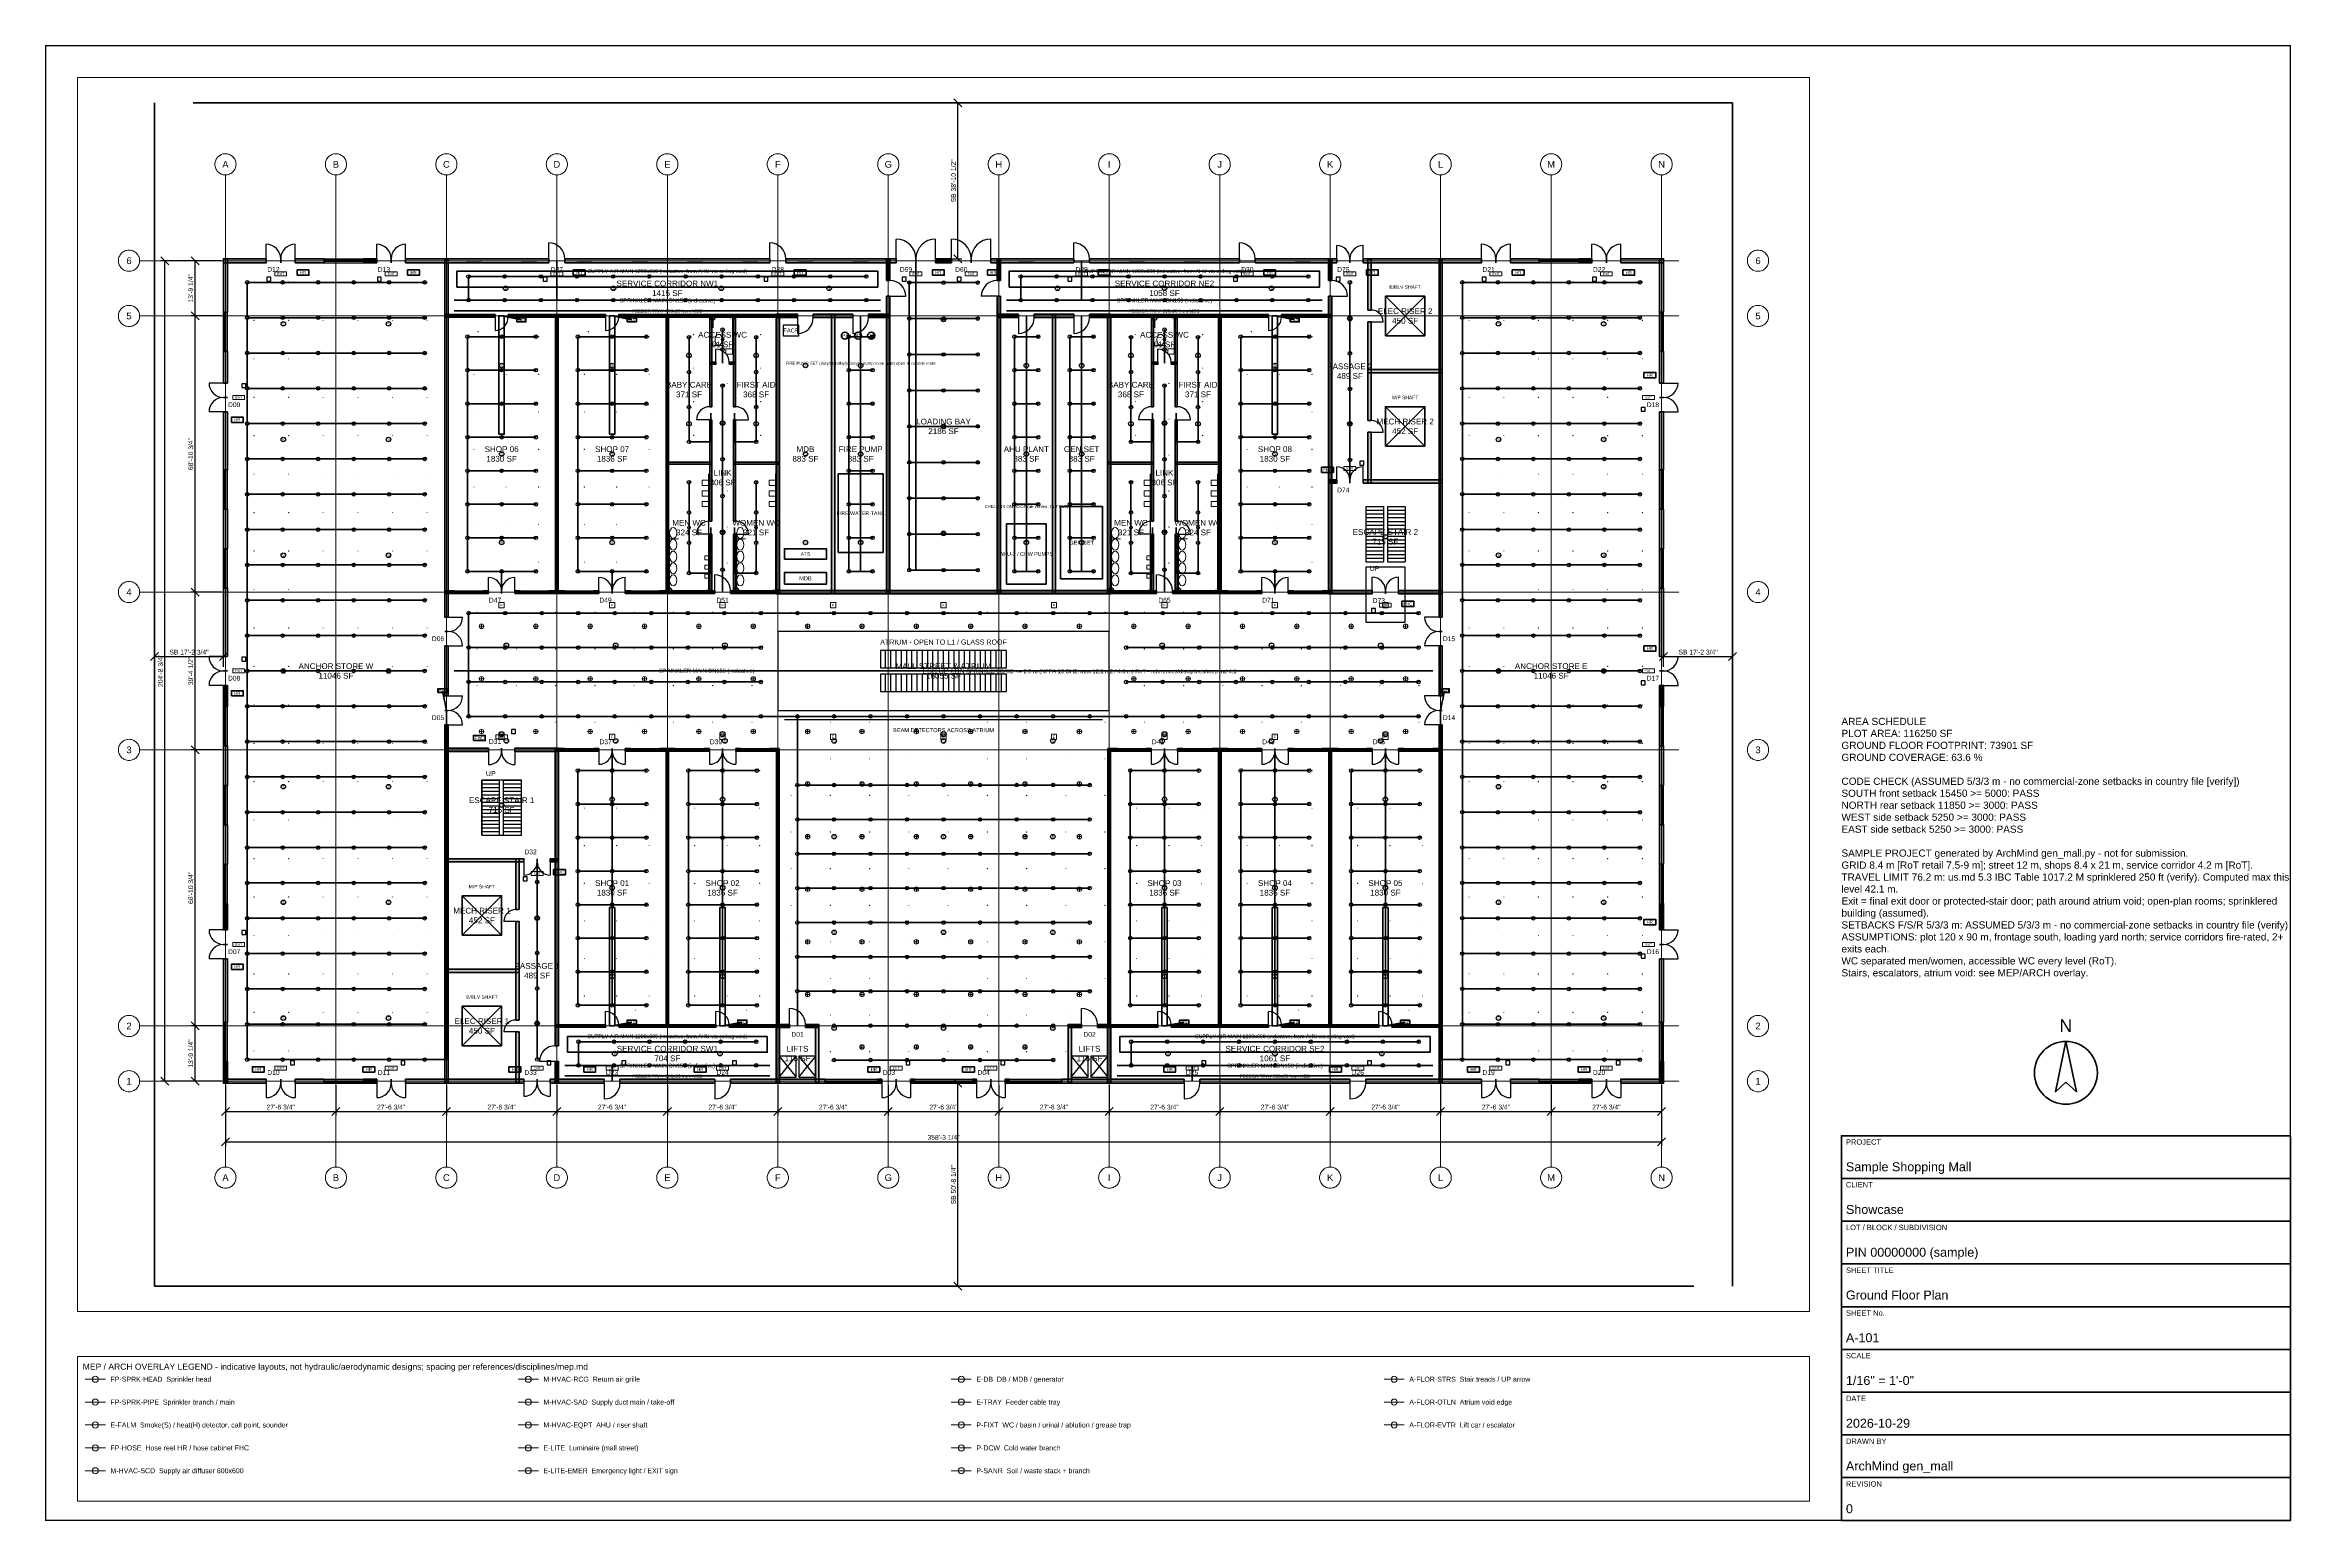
# Paper-space layout 'ARCH-D' of a CAD drawing. Header units: inches. Extents: x 0.5 to 35.5, y 0.5 to 23.5.
# The model-space entities are those that its viewports show. They can reach past a viewport. Long polylines and large blocks are cut down to what shows.
import ezdxf
from ezdxf.enums import TextEntityAlignment as Align

# ---------------------------------------------------------------- set-up
doc = ezdxf.new("R2010")
doc.units = ezdxf.units.IN
doc.header["$LTSCALE"] = 0.03937
doc.header["$MEASUREMENT"] = 0
for name, pattern in [('CENTER', [5.08, 3.175, -0.635, 0.635, -0.635]), ('DASHED', [1.524, 1.27, -0.254]), ('PHANTOM', [6.35, 3.175, -0.635, 0.635, -0.635, 0.635, -0.635])]:
    doc.linetypes.add(name, pattern=pattern)
for name, color, linetype, lineweight in [('A-ANNO-DIMS', 1, 'Continuous', 18), ('A-ANNO-NOTE', 7, 'Continuous', 18), ('A-ANNO-NPLT', 6, 'Continuous', 9), ('A-ANNO-SYMB', 2, 'Continuous', 18), ('A-ANNO-TTLB', 7, 'Continuous', 35), ('A-AREA-IDEN', 2, 'Continuous', 18), ('A-DOOR', 3, 'Continuous', 25), ('A-FLOR-EVTR', 251, 'Continuous', 25), ('A-FLOR-OTLN', 253, 'Continuous', 25), ('A-FLOR-STRS', 252, 'Continuous', 25), ('A-GLAZ', 4, 'Continuous', 25), ('A-WALL', 7, 'Continuous', 50), ('A-WALL-PATT', 8, 'Continuous', 9), ('C-PROP-LINE', 1, 'PHANTOM', 35), ('E-ANNO-TEXT', 52, 'Continuous', 18), ('E-DB', 6, 'Continuous', 50), ('E-FALM', 230, 'Continuous', 25), ('E-LITE', 2, 'Continuous', 18), ('E-LITE-EMER', 40, 'Continuous', 18), ('E-TRAY', 210, 'DASHED', 35), ('FP-ANNO-TEXT', 14, 'Continuous', 18), ('FP-HOSE', 20, 'Continuous', 35), ('FP-SPRK-HEAD', 1, 'Continuous', 25), ('FP-SPRK-PIPE', 12, 'Continuous', 50), ('M-ANNO-TEXT', 150, 'Continuous', 18), ('M-HVAC-EQPT', 30, 'Continuous', 50), ('M-HVAC-RCG', 3, 'Continuous', 18), ('M-HVAC-SAD', 5, 'Continuous', 35), ('M-HVAC-SCD', 4, 'Continuous', 18), ('P-ANNO-TEXT', 94, 'Continuous', 18), ('P-DCW', 160, 'Continuous', 25), ('P-FIXT', 90, 'Continuous', 18), ('P-SANR', 34, 'Continuous', 35), ('S-GRID', 1, 'CENTER', 13), ('X-ANNO-LGND', 7, 'Continuous', 18)]:
    doc.layers.add(name, color=color, linetype=linetype, lineweight=lineweight)
doc.styles.add('NCS-ARIAL', font='arial.ttf')
doc.dimstyles.new('ARCH-48', dxfattribs={"dimscale": 192, "dimtxt": 0.075, "dimasz": 0.0625, "dimexe": 0.0625, "dimexo": 0.0625, "dimgap": 0.03125, "dimtad": 1, "dimdec": 4, "dimzin": 3, "dimdsep": 46, "dimlunit": 4, "dimtxsty": 'NCS-ARIAL', "dimtsz": 0.0625, "dimcen": 2.5, "dimclrd": 256, "dimclre": 256, "dimclrt": 256, "dimazin": 3, "dimtfac": 1, "dimtmove": 0, "dimatfit": 3, "dimarcsym": 0})

msp = doc.modelspace()

# ---------------------------------------------------------------- hatches: boundary and pattern name
at = {"layer": 'A-WALL-PATT'}
for points in [[(206.69291, 3064.96063), (334.64567, 3064.96063), (334.64567, 3076.77165), (206.69291, 3076.77165)], [(218.50394, 2917.32283), (218.50394, 3076.77165), (206.69291, 3076.77165), (206.69291, 2917.32283)], [(421.25984, 3064.96063), (507.87402, 3064.96063), (507.87402, 3076.77165), (421.25984, 3076.77165)], [(625.98425, 3064.96063), (665.35433, 3064.96063), (665.35433, 3076.77165), (625.98425, 3076.77165)], [(751.9685, 3064.96063), (1181.10236, 3064.96063), (1181.10236, 3076.77165), (751.9685, 3076.77165)], [(878.93701, 2003.93701), (878.93701, 3075.7874), (869.09449, 3075.7874), (869.09449, 2003.93701)], [(1228.34646, 3064.96063), (1842.51969, 3064.96063), (1842.51969, 3076.77165), (1228.34646, 3076.77165)], [(1889.76378, 3064.96063), (2220.47244, 3064.96063), (2220.47244, 3076.77165), (1889.76378, 3076.77165)], [(2201.77165, 3011.81102), (2201.77165, 3075.7874), (2191.92913, 3075.7874), (2191.92913, 3011.81102)], [(2338.58268, 3064.96063), (2385.82677, 3064.96063), (2385.82677, 3076.77165), (2338.58268, 3076.77165)], [(2503.93701, 3064.96063), (2751.9685, 3064.96063), (2751.9685, 3076.77165), (2503.93701, 3076.77165)], [(2532.48031, 3011.81102), (2532.48031, 3075.7874), (2522.6378, 3075.7874), (2522.6378, 3011.81102)], [(2799.2126, 3064.96063), (3248.0315, 3064.96063), (3248.0315, 3076.77165), (2799.2126, 3076.77165)], [(3295.27559, 3064.96063), (3539.37008, 3064.96063), (3539.37008, 3076.77165), (3295.27559, 3076.77165)], [(3524.6063, 3011.81102), (3524.6063, 3075.7874), (3514.76378, 3075.7874), (3514.76378, 3011.81102)], [(3618.11024, 3064.96063), (3972.44094, 3064.96063), (3972.44094, 3076.77165), (3618.11024, 3076.77165)], [(3642.71654, 2923.22835), (3642.71654, 3075.7874), (3632.87402, 3075.7874), (3632.87402, 2923.22835)], [(3855.31496, 2003.93701), (3855.31496, 3075.7874), (3845.47244, 3075.7874), (3845.47244, 2003.93701)], [(4059.05512, 3064.96063), (4145.66929, 3064.96063), (4145.66929, 3076.77165), (4059.05512, 3076.77165)], [(4263.77953, 3064.96063), (4303.14961, 3064.96063), (4303.14961, 3076.77165), (4263.77953, 3076.77165)], [(4389.76378, 3064.96063), (4517.71654, 3064.96063), (4517.71654, 3076.77165), (4389.76378, 3076.77165)], [(4517.71654, 2917.32283), (4517.71654, 3076.77165), (4505.90551, 3076.77165), (4505.90551, 2917.32283)], [(2201.77165, 2073.8189), (2201.77165, 2964.56693), (2191.92913, 2964.56693), (2191.92913, 2073.8189)], [(2532.48031, 2073.8189), (2532.48031, 2964.56693), (2522.6378, 2964.56693), (2522.6378, 2073.8189)], [(3524.6063, 2073.8189), (3524.6063, 2964.56693), (3514.76378, 2964.56693), (3514.76378, 2073.8189)], [(870.07874, 2901.5748), (1019.68504, 2901.5748), (1019.68504, 2909.44882), (870.07874, 2909.44882)], [(1059.05512, 2901.5748), (1350.3937, 2901.5748), (1350.3937, 2909.44882), (1059.05512, 2909.44882)], [(1208.66142, 2074.80315), (1208.66142, 2909.44882), (1200.7874, 2909.44882), (1200.7874, 2074.80315)], [(1389.76378, 2901.5748), (1870.07874, 2901.5748), (1870.07874, 2909.44882), (1389.76378, 2909.44882)], [(1539.37008, 2074.80315), (1539.37008, 2909.44882), (1531.49606, 2909.44882), (1531.49606, 2074.80315)], [(1668.30709, 2633.85827), (1668.30709, 2908.46457), (1662.40157, 2908.46457), (1662.40157, 2633.85827)], [(1739.17323, 2633.85827), (1739.17323, 2908.46457), (1733.26772, 2908.46457), (1733.26772, 2633.85827)], [(1861.22047, 2900.59055), (1925.19685, 2900.59055), (1925.19685, 2910.43307), (1861.22047, 2910.43307)], [(1871.06299, 2073.8189), (1871.06299, 2910.43307), (1861.22047, 2910.43307), (1861.22047, 2073.8189)], [(1972.44094, 2900.59055), (2090.55118, 2900.59055), (2090.55118, 2910.43307), (1972.44094, 2910.43307)], [(2036.41732, 2073.8189), (2036.41732, 2910.43307), (2026.5748, 2910.43307), (2026.5748, 2073.8189)], [(2137.79528, 2900.59055), (2201.77165, 2900.59055), (2201.77165, 2910.43307), (2137.79528, 2910.43307)], [(2522.6378, 2900.59055), (2586.61417, 2900.59055), (2586.61417, 2910.43307), (2522.6378, 2910.43307)], [(2633.85827, 2900.59055), (2751.9685, 2900.59055), (2751.9685, 2910.43307), (2633.85827, 2910.43307)], [(2697.83465, 2073.8189), (2697.83465, 2910.43307), (2687.99213, 2910.43307), (2687.99213, 2073.8189)], [(2799.2126, 2900.59055), (2863.18898, 2900.59055), (2863.18898, 2910.43307), (2799.2126, 2910.43307)], [(2863.18898, 2073.8189), (2863.18898, 2910.43307), (2853.34646, 2910.43307), (2853.34646, 2073.8189)], [(2854.33071, 2901.5748), (3334.64567, 2901.5748), (3334.64567, 2909.44882), (2854.33071, 2909.44882)], [(2991.14173, 2633.85827), (2991.14173, 2908.46457), (2985.23622, 2908.46457), (2985.23622, 2633.85827)], [(3062.00787, 2633.85827), (3062.00787, 2908.46457), (3056.10236, 2908.46457), (3056.10236, 2633.85827)], [(3192.91339, 2074.80315), (3192.91339, 2909.44882), (3185.03937, 2909.44882), (3185.03937, 2074.80315)], [(3374.01575, 2901.5748), (3523.62205, 2901.5748), (3523.62205, 2909.44882), (3374.01575, 2909.44882)], [(3642.71654, 2592.51969), (3642.71654, 2887.79528), (3632.87402, 2887.79528), (3632.87402, 2592.51969)], [(218.50394, 2704.72441), (218.50394, 2799.2126), (206.69291, 2799.2126), (206.69291, 2704.72441)], [(1662.40157, 2760.82677), (1681.10236, 2760.82677), (1681.10236, 2766.73228), (1662.40157, 2766.73228)], [(1720.47244, 2760.82677), (1739.17323, 2760.82677), (1739.17323, 2766.73228), (1720.47244, 2766.73228)], [(2985.23622, 2760.82677), (3003.93701, 2760.82677), (3003.93701, 2766.73228), (2985.23622, 2766.73228)], [(3043.30709, 2760.82677), (3062.00787, 2760.82677), (3062.00787, 2766.73228), (3043.30709, 2766.73228)], [(4517.71654, 2704.72441), (4517.71654, 2799.2126), (4505.90551, 2799.2126), (4505.90551, 2704.72441)], [(3632.87402, 2735.23622), (3855.31496, 2735.23622), (3855.31496, 2745.07874), (3632.87402, 2745.07874)], [(218.50394, 2444.88189), (218.50394, 2618.11024), (206.69291, 2618.11024), (206.69291, 2444.88189)], [(1668.30709, 2291.33858), (1668.30709, 2594.48819), (1662.40157, 2594.48819), (1662.40157, 2291.33858)], [(1739.17323, 2291.33858), (1739.17323, 2594.48819), (1733.26772, 2594.48819), (1733.26772, 2291.33858)], [(2991.14173, 2291.33858), (2991.14173, 2594.48819), (2985.23622, 2594.48819), (2985.23622, 2291.33858)], [(3062.00787, 2291.33858), (3062.00787, 2594.48819), (3056.10236, 2594.48819), (3056.10236, 2291.33858)], [(3642.71654, 2404.52756), (3642.71654, 2557.08661), (3632.87402, 2557.08661), (3632.87402, 2404.52756)], [(4517.71654, 2444.88189), (4517.71654, 2618.11024), (4505.90551, 2618.11024), (4505.90551, 2444.88189)], [(1532.48031, 2461.61417), (1668.30709, 2461.61417), (1668.30709, 2467.51969), (1532.48031, 2467.51969)], [(1733.26772, 2461.61417), (1869.09449, 2461.61417), (1869.09449, 2467.51969), (1733.26772, 2467.51969)], [(2855.31496, 2461.61417), (2991.14173, 2461.61417), (2991.14173, 2467.51969), (2855.31496, 2467.51969)], [(3056.10236, 2461.61417), (3191.92913, 2461.61417), (3191.92913, 2467.51969), (3056.10236, 2467.51969)], [(3514.76378, 2404.52756), (3539.37008, 2404.52756), (3539.37008, 2414.37008), (3514.76378, 2414.37008)], [(3618.11024, 2404.52756), (3855.31496, 2404.52756), (3855.31496, 2414.37008), (3618.11024, 2414.37008)], [(218.50394, 2208.66142), (218.50394, 2326.77165), (206.69291, 2326.77165), (206.69291, 2208.66142)], [(4517.71654, 2208.66142), (4517.71654, 2326.77165), (4505.90551, 2326.77165), (4505.90551, 2208.66142)], [(1668.30709, 2075.7874), (1668.30709, 2251.9685), (1662.40157, 2251.9685), (1662.40157, 2075.7874)], [(1739.17323, 2075.7874), (1739.17323, 2251.9685), (1733.26772, 2251.9685), (1733.26772, 2075.7874)], [(2991.14173, 2075.7874), (2991.14173, 2251.9685), (2985.23622, 2251.9685), (2985.23622, 2075.7874)], [(3062.00787, 2075.7874), (3062.00787, 2251.9685), (3056.10236, 2251.9685), (3056.10236, 2075.7874)], [(218.50394, 1885.82677), (218.50394, 2090.55118), (206.69291, 2090.55118), (206.69291, 1885.82677)], [(4517.71654, 1885.82677), (4517.71654, 2090.55118), (4505.90551, 2090.55118), (4505.90551, 1885.82677)], [(870.07874, 2074.80315), (897.6378, 2074.80315), (897.6378, 2082.67717), (870.07874, 2082.67717)], [(984.25197, 2074.80315), (1000, 2074.80315), (1000, 2082.67717), (984.25197, 2082.67717)], [(1078.74016, 2074.80315), (1094.48819, 2074.80315), (1094.48819, 2082.67717), (1078.74016, 2082.67717)], [(1181.10236, 2074.80315), (1228.34646, 2074.80315), (1228.34646, 2082.67717), (1181.10236, 2082.67717)], [(1314.96063, 2074.80315), (1330.70866, 2074.80315), (1330.70866, 2082.67717), (1314.96063, 2082.67717)], [(1409.44882, 2074.80315), (1425.19685, 2074.80315), (1425.19685, 2082.67717), (1409.44882, 2082.67717)], [(1511.81102, 2074.80315), (1677.16535, 2074.80315), (1677.16535, 2082.67717), (1511.81102, 2082.67717)], [(1724.40945, 2074.80315), (1870.07874, 2074.80315), (1870.07874, 2082.67717), (1724.40945, 2082.67717)], [(1861.22047, 2073.8189), (2863.18898, 2073.8189), (2863.18898, 2083.66142), (1861.22047, 2083.66142)], [(2854.33071, 2074.80315), (3000, 2074.80315), (3000, 2082.67717), (2854.33071, 2082.67717)], [(3047.24409, 2074.80315), (3212.59843, 2074.80315), (3212.59843, 2082.67717), (3047.24409, 2082.67717)], [(3299.2126, 2074.80315), (3314.96063, 2074.80315), (3314.96063, 2082.67717), (3299.2126, 2082.67717)], [(3393.70079, 2074.80315), (3409.44882, 2074.80315), (3409.44882, 2082.67717), (3393.70079, 2082.67717)], [(3496.06299, 2074.80315), (3523.62205, 2074.80315), (3523.62205, 2082.67717), (3496.06299, 2082.67717)], [(3514.76378, 2073.8189), (3645.66929, 2073.8189), (3645.66929, 2083.66142), (3514.76378, 2083.66142)], [(3724.40945, 2073.8189), (3855.31496, 2073.8189), (3855.31496, 2083.66142), (3724.40945, 2083.66142)], [(878.93701, 1767.71654), (878.93701, 1917.32283), (869.09449, 1917.32283), (869.09449, 1767.71654)], [(3855.31496, 1767.71654), (3855.31496, 1917.32283), (3845.47244, 1917.32283), (3845.47244, 1767.71654)], [(218.50394, 1736.22047), (218.50394, 1799.2126), (206.69291, 1799.2126), (206.69291, 1736.22047)], [(4517.71654, 1736.22047), (4517.71654, 1799.2126), (4505.90551, 1799.2126), (4505.90551, 1736.22047)], [(878.93701, 609.25197), (878.93701, 1681.10236), (869.09449, 1681.10236), (869.09449, 609.25197)], [(3855.31496, 609.25197), (3855.31496, 1681.10236), (3845.47244, 1681.10236), (3845.47244, 609.25197)], [(218.50394, 1500), (218.50394, 1618.11024), (206.69291, 1618.11024), (206.69291, 1500)], [(4517.71654, 1500), (4517.71654, 1618.11024), (4505.90551, 1618.11024), (4505.90551, 1500)], [(869.09449, 1601.37795), (1000, 1601.37795), (1000, 1611.22047), (869.09449, 1611.22047)], [(1078.74016, 1601.37795), (1209.64567, 1601.37795), (1209.64567, 1611.22047), (1078.74016, 1611.22047)], [(1209.64567, 720.47244), (1209.64567, 1611.22047), (1199.80315, 1611.22047), (1199.80315, 720.47244)], [(1200.7874, 1602.3622), (1228.34646, 1602.3622), (1228.34646, 1610.23622), (1200.7874, 1610.23622)], [(1314.96063, 1602.3622), (1330.70866, 1602.3622), (1330.70866, 1610.23622), (1314.96063, 1610.23622)], [(1409.44882, 1602.3622), (1425.19685, 1602.3622), (1425.19685, 1610.23622), (1409.44882, 1610.23622)], [(1511.81102, 1602.3622), (1559.05512, 1602.3622), (1559.05512, 1610.23622), (1511.81102, 1610.23622)], [(1539.37008, 775.59055), (1539.37008, 1610.23622), (1531.49606, 1610.23622), (1531.49606, 775.59055)], [(1645.66929, 1602.3622), (1661.41732, 1602.3622), (1661.41732, 1610.23622), (1645.66929, 1610.23622)], [(1740.15748, 1602.3622), (1755.90551, 1602.3622), (1755.90551, 1610.23622), (1740.15748, 1610.23622)], [(1842.51969, 1602.3622), (1870.07874, 1602.3622), (1870.07874, 1610.23622), (1842.51969, 1610.23622)], [(1870.07874, 775.59055), (1870.07874, 1610.23622), (1862.20472, 1610.23622), (1862.20472, 775.59055)], [(2854.33071, 1602.3622), (2881.88976, 1602.3622), (2881.88976, 1610.23622), (2854.33071, 1610.23622)], [(2862.20472, 775.59055), (2862.20472, 1610.23622), (2854.33071, 1610.23622), (2854.33071, 775.59055)], [(2968.50394, 1602.3622), (2984.25197, 1602.3622), (2984.25197, 1610.23622), (2968.50394, 1610.23622)], [(3062.99213, 1602.3622), (3078.74016, 1602.3622), (3078.74016, 1610.23622), (3062.99213, 1610.23622)], [(3165.35433, 1602.3622), (3212.59843, 1602.3622), (3212.59843, 1610.23622), (3165.35433, 1610.23622)], [(3192.91339, 775.59055), (3192.91339, 1610.23622), (3185.03937, 1610.23622), (3185.03937, 775.59055)], [(3299.2126, 1602.3622), (3314.96063, 1602.3622), (3314.96063, 1610.23622), (3299.2126, 1610.23622)], [(3393.70079, 1602.3622), (3409.44882, 1602.3622), (3409.44882, 1610.23622), (3393.70079, 1610.23622)], [(3496.06299, 1602.3622), (3543.30709, 1602.3622), (3543.30709, 1610.23622), (3496.06299, 1610.23622)], [(3523.62205, 775.59055), (3523.62205, 1610.23622), (3515.74803, 1610.23622), (3515.74803, 775.59055)], [(3629.92126, 1602.3622), (3645.66929, 1602.3622), (3645.66929, 1610.23622), (3629.92126, 1610.23622)], [(3724.40945, 1602.3622), (3740.15748, 1602.3622), (3740.15748, 1610.23622), (3724.40945, 1610.23622)], [(3826.77165, 1602.3622), (3854.33071, 1602.3622), (3854.33071, 1610.23622), (3826.77165, 1610.23622)], [(218.50394, 1263.77953), (218.50394, 1381.88976), (206.69291, 1381.88976), (206.69291, 1263.77953)], [(4517.71654, 1263.77953), (4517.71654, 1381.88976), (4505.90551, 1381.88976), (4505.90551, 1263.77953)], [(869.09449, 1270.66929), (1106.29921, 1270.66929), (1106.29921, 1280.51181), (869.09449, 1280.51181)], [(1091.53543, 1127.95276), (1091.53543, 1280.51181), (1081.69291, 1280.51181), (1081.69291, 1127.95276)], [(1185.03937, 1270.66929), (1209.64567, 1270.66929), (1209.64567, 1280.51181), (1185.03937, 1280.51181)], [(218.50394, 1066.92913), (218.50394, 1145.66929), (206.69291, 1145.66929), (206.69291, 1066.92913)], [(4517.71654, 1066.92913), (4517.71654, 1145.66929), (4505.90551, 1145.66929), (4505.90551, 1066.92913)], [(1091.53543, 797.24409), (1091.53543, 1092.51969), (1081.69291, 1092.51969), (1081.69291, 797.24409)], [(218.50394, 791.33858), (218.50394, 980.31496), (206.69291, 980.31496), (206.69291, 791.33858)], [(869.09449, 939.96063), (1091.53543, 939.96063), (1091.53543, 949.80315), (869.09449, 949.80315)], [(4517.71654, 791.33858), (4517.71654, 980.31496), (4505.90551, 980.31496), (4505.90551, 791.33858)], [(1091.53543, 609.25197), (1091.53543, 761.81102), (1081.69291, 761.81102), (1081.69291, 609.25197)], [(1200.7874, 775.59055), (1350.3937, 775.59055), (1350.3937, 783.46457), (1200.7874, 783.46457)], [(1389.76378, 775.59055), (1681.10236, 775.59055), (1681.10236, 783.46457), (1389.76378, 783.46457)], [(1720.47244, 775.59055), (1870.07874, 775.59055), (1870.07874, 783.46457), (1720.47244, 783.46457)], [(1861.22047, 774.6063), (1901.5748, 774.6063), (1901.5748, 784.44882), (1861.22047, 784.44882)], [(1871.06299, 609.25197), (1871.06299, 784.44882), (1861.22047, 784.44882), (1861.22047, 609.25197)], [(1948.8189, 774.6063), (1989.17323, 774.6063), (1989.17323, 784.44882), (1948.8189, 784.44882)], [(1989.17323, 609.25197), (1989.17323, 784.44882), (1979.33071, 784.44882), (1979.33071, 609.25197)], [(2735.23622, 774.6063), (2775.59055, 774.6063), (2775.59055, 784.44882), (2735.23622, 784.44882)], [(2745.07874, 609.25197), (2745.07874, 784.44882), (2735.23622, 784.44882), (2735.23622, 609.25197)], [(2822.83465, 774.6063), (2863.18898, 774.6063), (2863.18898, 784.44882), (2822.83465, 784.44882)], [(2863.18898, 609.25197), (2863.18898, 784.44882), (2853.34646, 784.44882), (2853.34646, 609.25197)], [(2854.33071, 775.59055), (3003.93701, 775.59055), (3003.93701, 783.46457), (2854.33071, 783.46457)], [(3043.30709, 775.59055), (3334.64567, 775.59055), (3334.64567, 783.46457), (3043.30709, 783.46457)], [(3374.01575, 775.59055), (3665.35433, 775.59055), (3665.35433, 783.46457), (3374.01575, 783.46457)], [(3704.72441, 775.59055), (3854.33071, 775.59055), (3854.33071, 783.46457), (3704.72441, 783.46457)], [(218.50394, 608.26772), (218.50394, 673.22835), (206.69291, 673.22835), (206.69291, 608.26772)], [(1209.64567, 609.25197), (1209.64567, 673.22835), (1199.80315, 673.22835), (1199.80315, 609.25197)], [(4517.71654, 608.26772), (4517.71654, 673.22835), (4505.90551, 673.22835), (4505.90551, 608.26772)], [(206.69291, 608.26772), (334.64567, 608.26772), (334.64567, 620.07874), (206.69291, 620.07874)], [(421.25984, 608.26772), (507.87402, 608.26772), (507.87402, 620.07874), (421.25984, 620.07874)], [(625.98425, 608.26772), (665.35433, 608.26772), (665.35433, 620.07874), (625.98425, 620.07874)], [(751.9685, 608.26772), (1106.29921, 608.26772), (1106.29921, 620.07874), (751.9685, 620.07874)], [(1185.03937, 608.26772), (1346.45669, 608.26772), (1346.45669, 620.07874), (1185.03937, 620.07874)], [(1393.70079, 608.26772), (1677.16535, 608.26772), (1677.16535, 620.07874), (1393.70079, 620.07874)], [(1724.40945, 608.26772), (2007.87402, 608.26772), (2007.87402, 620.07874), (1724.40945, 620.07874)], [(2165.35433, 608.26772), (2177.16535, 608.26772), (2177.16535, 620.07874), (2165.35433, 620.07874)], [(2263.77953, 608.26772), (2275.59055, 608.26772), (2275.59055, 620.07874), (2263.77953, 620.07874)], [(2448.8189, 608.26772), (2460.62992, 608.26772), (2460.62992, 620.07874), (2448.8189, 620.07874)], [(2547.24409, 608.26772), (2559.05512, 608.26772), (2559.05512, 620.07874), (2547.24409, 620.07874)], [(2716.53543, 608.26772), (3082.67717, 608.26772), (3082.67717, 620.07874), (2716.53543, 620.07874)], [(3129.92126, 608.26772), (3578.74016, 608.26772), (3578.74016, 620.07874), (3129.92126, 620.07874)], [(3625.98425, 608.26772), (3972.44094, 608.26772), (3972.44094, 620.07874), (3625.98425, 620.07874)], [(4059.05512, 608.26772), (4145.66929, 608.26772), (4145.66929, 620.07874), (4059.05512, 620.07874)], [(4263.77953, 608.26772), (4303.14961, 608.26772), (4303.14961, 620.07874), (4263.77953, 620.07874)], [(4389.76378, 608.26772), (4517.71654, 608.26772), (4517.71654, 620.07874), (4389.76378, 620.07874)]]:
    msp.add_hatch(color=256, dxfattribs=at).paths.add_polyline_path(points)

# ---------------------------------------------------------------- linework, layer by layer
at = {"layer": 'A-DOOR'}
for p, q in [((334.64567, 3076.77165), (334.64567, 3120.07874)), ((421.25984, 3076.77165), (421.25984, 3120.07874)), ((665.35433, 3076.77165), (665.35433, 3120.07874)), ((751.9685, 3076.77165), (751.9685, 3120.07874)), ((1181.10236, 3076.77165), (1181.10236, 3124.01575)), ((1842.51969, 3076.77165), (1842.51969, 3124.01575)), ((2220.47244, 3076.77165), (2220.47244, 3135.82677)), ((2338.58268, 3076.77165), (2338.58268, 3135.82677)), ((2385.82677, 3076.77165), (2385.82677, 3135.82677)), ((2503.93701, 3076.77165), (2503.93701, 3135.82677)), ((2751.9685, 3076.77165), (2751.9685, 3124.01575)), ((3248.0315, 3076.77165), (3248.0315, 3124.01575)), ((3539.37008, 3076.77165), (3539.37008, 3116.14173)), ((3618.11024, 3076.77165), (3618.11024, 3116.14173)), ((3972.44094, 3076.77165), (3972.44094, 3120.07874)), ((4059.05512, 3076.77165), (4059.05512, 3120.07874)), ((4303.14961, 3076.77165), (4303.14961, 3120.07874)), ((4389.76378, 3076.77165), (4389.76378, 3120.07874)), ((2201.77165, 2964.56693), (2249.01575, 2964.56693)), ((2522.6378, 2964.56693), (2475.3937, 2964.56693)), ((3524.6063, 2964.56693), (3571.85039, 2964.56693)), ((1019.68504, 2901.5748), (1019.68504, 2862.20472)), ((1350.3937, 2901.5748), (1350.3937, 2862.20472)), ((1925.19685, 2900.59055), (1925.19685, 2853.34646)), ((2090.55118, 2900.59055), (2090.55118, 2853.34646)), ((2586.61417, 2900.59055), (2586.61417, 2853.34646)), ((2751.9685, 2900.59055), (2751.9685, 2853.34646)), ((3334.64567, 2901.5748), (3334.64567, 2862.20472)), ((3642.71654, 2887.79528), (3678.14961, 2887.79528)), ((1681.10236, 2766.73228), (1681.10236, 2806.10236)), ((3003.93701, 2766.73228), (3003.93701, 2806.10236)), ((206.69291, 2704.72441), (163.38583, 2704.72441)), ((4517.71654, 2704.72441), (4561.02362, 2704.72441)), ((206.69291, 2618.11024), (163.38583, 2618.11024)), ((1662.40157, 2594.48819), (1623.0315, 2594.48819)), ((1739.17323, 2594.48819), (1778.54331, 2594.48819)), ((2985.23622, 2594.48819), (2945.86614, 2594.48819)), ((3062.00787, 2594.48819), (3101.37795, 2594.48819)), ((3642.71654, 2557.08661), (3678.14961, 2557.08661)), ((4517.71654, 2618.11024), (4561.02362, 2618.11024)), ((3539.37008, 2414.37008), (3539.37008, 2453.74016)), ((3618.11024, 2414.37008), (3618.11024, 2453.74016)), ((1662.40157, 2251.9685), (1623.0315, 2251.9685)), ((1739.17323, 2251.9685), (1778.54331, 2251.9685)), ((2985.23622, 2251.9685), (2945.86614, 2251.9685)), ((3062.00787, 2251.9685), (3101.37795, 2251.9685)), ((1000, 2082.67717), (1000, 2122.04724)), ((1078.74016, 2082.67717), (1078.74016, 2122.04724)), ((1330.70866, 2082.67717), (1330.70866, 2122.04724)), ((1409.44882, 2082.67717), (1409.44882, 2122.04724)), ((1677.16535, 2082.67717), (1677.16535, 2129.92126)), ((3000, 2082.67717), (3000, 2129.92126)), ((3314.96063, 2082.67717), (3314.96063, 2122.04724)), ((3393.70079, 2082.67717), (3393.70079, 2122.04724)), ((3645.66929, 2083.66142), (3645.66929, 2123.0315)), ((3724.40945, 2083.66142), (3724.40945, 2123.0315)), ((878.93701, 2003.93701), (922.24409, 2003.93701)), ((3845.47244, 2003.93701), (3802.16535, 2003.93701)), ((206.69291, 1885.82677), (163.38583, 1885.82677)), ((878.93701, 1917.32283), (922.24409, 1917.32283)), ((3845.47244, 1917.32283), (3802.16535, 1917.32283)), ((4517.71654, 1885.82677), (4561.02362, 1885.82677)), ((206.69291, 1799.2126), (163.38583, 1799.2126)), ((878.93701, 1767.71654), (922.24409, 1767.71654)), ((3845.47244, 1767.71654), (3802.16535, 1767.71654)), ((4517.71654, 1799.2126), (4561.02362, 1799.2126)), ((878.93701, 1681.10236), (922.24409, 1681.10236)), ((3845.47244, 1681.10236), (3802.16535, 1681.10236)), ((1000, 1601.37795), (1000, 1562.00787)), ((1078.74016, 1601.37795), (1078.74016, 1562.00787)), ((1330.70866, 1602.3622), (1330.70866, 1562.99213)), ((1409.44882, 1602.3622), (1409.44882, 1562.99213)), ((1661.41732, 1602.3622), (1661.41732, 1562.99213)), ((1740.15748, 1602.3622), (1740.15748, 1562.99213)), ((2984.25197, 1602.3622), (2984.25197, 1562.99213)), ((3062.99213, 1602.3622), (3062.99213, 1562.99213)), ((3314.96063, 1602.3622), (3314.96063, 1562.99213)), ((3393.70079, 1602.3622), (3393.70079, 1562.99213)), ((3645.66929, 1602.3622), (3645.66929, 1562.99213)), ((3724.40945, 1602.3622), (3724.40945, 1562.99213)), ((1106.29921, 1270.66929), (1106.29921, 1231.29921)), ((1185.03937, 1270.66929), (1185.03937, 1231.29921)), ((1081.69291, 1092.51969), (1046.25984, 1092.51969)), ((206.69291, 1066.92913), (163.38583, 1066.92913)), ((4517.71654, 1066.92913), (4561.02362, 1066.92913)), ((206.69291, 980.31496), (163.38583, 980.31496)), ((4517.71654, 980.31496), (4561.02362, 980.31496)), ((1350.3937, 783.46457), (1350.3937, 822.83465)), ((1681.10236, 783.46457), (1681.10236, 822.83465)), ((1901.5748, 784.44882), (1901.5748, 831.69291)), ((2775.59055, 784.44882), (2775.59055, 831.69291)), ((3003.93701, 783.46457), (3003.93701, 822.83465)), ((3334.64567, 783.46457), (3334.64567, 822.83465)), ((3665.35433, 783.46457), (3665.35433, 822.83465)), ((1081.69291, 761.81102), (1046.25984, 761.81102)), ((1199.80315, 673.22835), (1152.55906, 673.22835)), ((334.64567, 608.26772), (334.64567, 564.96063)), ((421.25984, 608.26772), (421.25984, 564.96063)), ((665.35433, 608.26772), (665.35433, 564.96063)), ((751.9685, 608.26772), (751.9685, 564.96063)), ((1106.29921, 608.26772), (1106.29921, 568.89764)), ((1185.03937, 608.26772), (1185.03937, 568.89764)), ((1346.45669, 608.26772), (1346.45669, 561.02362)), ((1677.16535, 608.26772), (1677.16535, 561.02362)), ((2177.16535, 608.26772), (2177.16535, 564.96063)), ((2263.77953, 608.26772), (2263.77953, 564.96063)), ((2460.62992, 608.26772), (2460.62992, 564.96063)), ((2547.24409, 608.26772), (2547.24409, 564.96063)), ((3082.67717, 608.26772), (3082.67717, 561.02362)), ((3578.74016, 608.26772), (3578.74016, 561.02362)), ((3972.44094, 608.26772), (3972.44094, 564.96063)), ((4059.05512, 608.26772), (4059.05512, 564.96063)), ((4303.14961, 608.26772), (4303.14961, 564.96063)), ((4389.76378, 608.26772), (4389.76378, 564.96063))]:
    msp.add_line(p, q, dxfattribs=at)
for centre, radius, start, end in [((334.64567, 3076.77165), 43.30709, 0, 90), ((421.25984, 3076.77165), 43.30709, 90, 180), ((665.35433, 3076.77165), 43.30709, 0, 90), ((751.9685, 3076.77165), 43.30709, 90, 180), ((1181.10236, 3076.77165), 47.24409, 0, 90), ((1842.51969, 3076.77165), 47.24409, 0, 90), ((2220.47244, 3076.77165), 59.05512, 0, 90), ((2338.58268, 3076.77165), 59.05512, 90, 180), ((2385.82677, 3076.77165), 59.05512, 0, 90), ((2503.93701, 3076.77165), 59.05512, 90, 180), ((2751.9685, 3076.77165), 47.24409, 0, 90), ((3248.0315, 3076.77165), 47.24409, 0, 90), ((3539.37008, 3076.77165), 39.37008, 0, 90), ((3618.11024, 3076.77165), 39.37008, 90, 180), ((3972.44094, 3076.77165), 43.30709, 0, 90), ((4059.05512, 3076.77165), 43.30709, 90, 180), ((4303.14961, 3076.77165), 43.30709, 0, 90), ((4389.76378, 3076.77165), 43.30709, 90, 180), ((2201.77165, 2964.56693), 47.24409, 0, 90), ((2522.6378, 2964.56693), 47.24409, 90, 180), ((3524.6063, 2964.56693), 47.24409, 0, 90), ((1019.68504, 2901.5748), 39.37008, -90, 0), ((1350.3937, 2901.5748), 39.37008, -90, 0), ((1925.19685, 2900.59055), 47.24409, -90, 0), ((2090.55118, 2900.59055), 47.24409, -90, 0), ((2586.61417, 2900.59055), 47.24409, -90, 0), ((2751.9685, 2900.59055), 47.24409, -90, 0), ((3334.64567, 2901.5748), 39.37008, -90, 0), ((3642.71654, 2887.79528), 35.43307, 0, 90), ((1681.10236, 2766.73228), 39.37008, 0, 90), ((3003.93701, 2766.73228), 39.37008, 0, 90), ((206.69291, 2704.72441), 43.30709, 180, -90), ((4517.71654, 2704.72441), 43.30709, -90, 0), ((206.69291, 2618.11024), 43.30709, 90, 180), ((1662.40157, 2594.48819), 39.37008, 90, 180), ((1739.17323, 2594.48819), 39.37008, 0, 90), ((2985.23622, 2594.48819), 39.37008, 90, 180), ((3062.00787, 2594.48819), 39.37008, 0, 90), ((4517.71654, 2618.11024), 43.30709, 0, 90), ((3642.71654, 2557.08661), 35.43307, 0, 90), ((3539.37008, 2414.37008), 39.37008, 0, 90), ((3618.11024, 2414.37008), 39.37008, 90, 180), ((1662.40157, 2251.9685), 39.37008, 90, 180), ((1739.17323, 2251.9685), 39.37008, 0, 90), ((2985.23622, 2251.9685), 39.37008, 90, 180), ((3062.00787, 2251.9685), 39.37008, 0, 90), ((1000, 2082.67717), 39.37008, 0, 90), ((1078.74016, 2082.67717), 39.37008, 90, 180), ((1330.70866, 2082.67717), 39.37008, 0, 90), ((1409.44882, 2082.67717), 39.37008, 90, 180), ((1677.16535, 2082.67717), 47.24409, 0, 90), ((3000, 2082.67717), 47.24409, 0, 90), ((3314.96063, 2082.67717), 39.37008, 0, 90), ((3393.70079, 2082.67717), 39.37008, 90, 180), ((3645.66929, 2083.66142), 39.37008, 0, 90), ((3724.40945, 2083.66142), 39.37008, 90, 180), ((878.93701, 2003.93701), 43.30709, -90, 0), ((878.93701, 1917.32283), 43.30709, 0, 90), ((3845.47244, 2003.93701), 43.30709, 180, -90), ((3845.47244, 1917.32283), 43.30709, 90, 180), ((206.69291, 1885.82677), 43.30709, 180, -90), ((4517.71654, 1885.82677), 43.30709, -90, 0), ((206.69291, 1799.2126), 43.30709, 90, 180), ((4517.71654, 1799.2126), 43.30709, 0, 90), ((878.93701, 1767.71654), 43.30709, -90, 0), ((3845.47244, 1767.71654), 43.30709, 180, -90), ((878.93701, 1681.10236), 43.30709, 0, 90), ((3845.47244, 1681.10236), 43.30709, 90, 180), ((1000, 1601.37795), 39.37008, -90, 0), ((1078.74016, 1601.37795), 39.37008, 180, -90), ((1330.70866, 1602.3622), 39.37008, -90, 0), ((1409.44882, 1602.3622), 39.37008, 180, -90), ((1661.41732, 1602.3622), 39.37008, -90, 0), ((1740.15748, 1602.3622), 39.37008, 180, -90), ((2984.25197, 1602.3622), 39.37008, -90, 0), ((3062.99213, 1602.3622), 39.37008, 180, -90), ((3314.96063, 1602.3622), 39.37008, -90, 0), ((3393.70079, 1602.3622), 39.37008, 180, -90), ((3645.66929, 1602.3622), 39.37008, -90, 0), ((3724.40945, 1602.3622), 39.37008, 180, -90), ((1106.29921, 1270.66929), 39.37008, -90, 0), ((1185.03937, 1270.66929), 39.37008, 180, -90), ((1081.69291, 1092.51969), 35.43307, 90, 180), ((206.69291, 1066.92913), 43.30709, 180, -90), ((206.69291, 980.31496), 43.30709, 90, 180), ((4517.71654, 1066.92913), 43.30709, -90, 0), ((4517.71654, 980.31496), 43.30709, 0, 90), ((1350.3937, 783.46457), 39.37008, 0, 90), ((1681.10236, 783.46457), 39.37008, 0, 90), ((1901.5748, 784.44882), 47.24409, 0, 90), ((2775.59055, 784.44882), 47.24409, 0, 90), ((3003.93701, 783.46457), 39.37008, 0, 90), ((3334.64567, 783.46457), 39.37008, 0, 90), ((3665.35433, 783.46457), 39.37008, 0, 90), ((1081.69291, 761.81102), 35.43307, 90, 180), ((1199.80315, 673.22835), 47.24409, 90, 180), ((334.64567, 608.26772), 43.30709, -90, 0), ((421.25984, 608.26772), 43.30709, 180, -90), ((665.35433, 608.26772), 43.30709, -90, 0), ((751.9685, 608.26772), 43.30709, 180, -90), ((1106.29921, 608.26772), 39.37008, -90, 0), ((1185.03937, 608.26772), 39.37008, 180, -90), ((1346.45669, 608.26772), 47.24409, -90, 0), ((1677.16535, 608.26772), 47.24409, -90, 0), ((2177.16535, 608.26772), 43.30709, -90, 0), ((2263.77953, 608.26772), 43.30709, 180, -90), ((2460.62992, 608.26772), 43.30709, -90, 0), ((2547.24409, 608.26772), 43.30709, 180, -90), ((3082.67717, 608.26772), 47.24409, -90, 0), ((3578.74016, 608.26772), 47.24409, -90, 0), ((3972.44094, 608.26772), 43.30709, -90, 0), ((4059.05512, 608.26772), 43.30709, 180, -90), ((4303.14961, 608.26772), 43.30709, -90, 0), ((4389.76378, 608.26772), 43.30709, 180, -90)]:
    msp.add_arc(centre, radius, start, end, dxfattribs=at)
at = {"layer": 'A-FLOR-EVTR'}
for p, q in [((2188.97638, 1852.3622), (2188.97638, 1903.54331)), ((2204.72441, 1852.3622), (2204.72441, 1903.54331)), ((2220.47244, 1852.3622), (2220.47244, 1903.54331)), ((2236.22047, 1852.3622), (2236.22047, 1903.54331)), ((2251.9685, 1852.3622), (2251.9685, 1903.54331)), ((2267.71654, 1852.3622), (2267.71654, 1903.54331)), ((2283.46457, 1852.3622), (2283.46457, 1903.54331)), ((2299.2126, 1852.3622), (2299.2126, 1903.54331)), ((2314.96063, 1852.3622), (2314.96063, 1903.54331)), ((2330.70866, 1852.3622), (2330.70866, 1903.54331)), ((2346.45669, 1852.3622), (2346.45669, 1903.54331)), ((2362.20472, 1852.3622), (2362.20472, 1903.54331)), ((2377.95276, 1852.3622), (2377.95276, 1903.54331)), ((2393.70079, 1852.3622), (2393.70079, 1903.54331)), ((2409.44882, 1852.3622), (2409.44882, 1903.54331)), ((2425.19685, 1852.3622), (2425.19685, 1903.54331)), ((2440.94488, 1852.3622), (2440.94488, 1903.54331)), ((2456.69291, 1852.3622), (2456.69291, 1903.54331)), ((2472.44094, 1852.3622), (2472.44094, 1903.54331)), ((2488.18898, 1852.3622), (2488.18898, 1903.54331)), ((2503.93701, 1852.3622), (2503.93701, 1903.54331)), ((2519.68504, 1852.3622), (2519.68504, 1903.54331)), ((2535.43307, 1852.3622), (2535.43307, 1903.54331)), ((2188.97638, 1781.49606), (2188.97638, 1832.67717)), ((2204.72441, 1781.49606), (2204.72441, 1832.67717)), ((2220.47244, 1781.49606), (2220.47244, 1832.67717)), ((2236.22047, 1781.49606), (2236.22047, 1832.67717)), ((2251.9685, 1781.49606), (2251.9685, 1832.67717)), ((2267.71654, 1781.49606), (2267.71654, 1832.67717)), ((2283.46457, 1781.49606), (2283.46457, 1832.67717)), ((2299.2126, 1781.49606), (2299.2126, 1832.67717)), ((2314.96063, 1781.49606), (2314.96063, 1832.67717)), ((2330.70866, 1781.49606), (2330.70866, 1832.67717)), ((2346.45669, 1781.49606), (2346.45669, 1832.67717)), ((2362.20472, 1781.49606), (2362.20472, 1832.67717)), ((2377.95276, 1781.49606), (2377.95276, 1832.67717)), ((2393.70079, 1781.49606), (2393.70079, 1832.67717)), ((2409.44882, 1781.49606), (2409.44882, 1832.67717)), ((2425.19685, 1781.49606), (2425.19685, 1832.67717)), ((2440.94488, 1781.49606), (2440.94488, 1832.67717)), ((2456.69291, 1781.49606), (2456.69291, 1832.67717)), ((2472.44094, 1781.49606), (2472.44094, 1832.67717)), ((2488.18898, 1781.49606), (2488.18898, 1832.67717)), ((2503.93701, 1781.49606), (2503.93701, 1832.67717)), ((2519.68504, 1781.49606), (2519.68504, 1832.67717)), ((2535.43307, 1781.49606), (2535.43307, 1832.67717)), ((1870.07874, 625.98425), (1921.25984, 688.97638)), ((1870.07874, 688.97638), (1921.25984, 625.98425)), ((1929.13386, 625.98425), (1980.31496, 688.97638)), ((1929.13386, 688.97638), (1980.31496, 625.98425)), ((2744.09449, 625.98425), (2795.27559, 688.97638)), ((2744.09449, 688.97638), (2795.27559, 625.98425)), ((2803.14961, 625.98425), (2854.33071, 688.97638)), ((2803.14961, 688.97638), (2854.33071, 625.98425))]:
    msp.add_line(p, q, dxfattribs=at)
for points in [[(2173.22835, 1852.3622), (2551.1811, 1852.3622), (2551.1811, 1903.54331), (2173.22835, 1903.54331)], [(2173.22835, 1781.49606), (2551.1811, 1781.49606), (2551.1811, 1832.67717), (2173.22835, 1832.67717)], [(1870.07874, 625.98425), (1921.25984, 625.98425), (1921.25984, 688.97638), (1870.07874, 688.97638)], [(1929.13386, 625.98425), (1980.31496, 625.98425), (1980.31496, 688.97638), (1929.13386, 688.97638)], [(2744.09449, 625.98425), (2795.27559, 625.98425), (2795.27559, 688.97638), (2744.09449, 688.97638)], [(2803.14961, 625.98425), (2854.33071, 625.98425), (2854.33071, 688.97638), (2803.14961, 688.97638)]]:
    msp.add_lwpolyline(points, close=True, dxfattribs=at)
at = {"layer": 'A-FLOR-OTLN'}
msp.add_lwpolyline([(1866.14173, 1724.40945), (2858.26772, 1724.40945), (2858.26772, 1960.62992), (1866.14173, 1960.62992)], close=True, dxfattribs=at)
at = {"layer": 'A-FLOR-STRS'}
for p, q in [((3625.98425, 2334.64567), (3679.13386, 2334.64567)), ((3625.98425, 2334.64567), (3625.98425, 2169.29134)), ((3625.98425, 2323.62205), (3679.13386, 2323.62205)), ((3625.98425, 2312.59843), (3679.13386, 2312.59843)), ((3625.98425, 2301.5748), (3679.13386, 2301.5748)), ((3625.98425, 2290.55118), (3679.13386, 2290.55118)), ((3679.13386, 2334.64567), (3679.13386, 2169.29134)), ((3690.94488, 2334.64567), (3744.09449, 2334.64567)), ((3690.94488, 2334.64567), (3690.94488, 2169.29134)), ((3690.94488, 2323.62205), (3744.09449, 2323.62205)), ((3690.94488, 2312.59843), (3744.09449, 2312.59843)), ((3690.94488, 2301.5748), (3744.09449, 2301.5748)), ((3690.94488, 2290.55118), (3744.09449, 2290.55118)), ((3744.09449, 2334.64567), (3744.09449, 2169.29134)), ((3625.98425, 2279.52756), (3679.13386, 2279.52756)), ((3625.98425, 2268.50394), (3679.13386, 2268.50394)), ((3625.98425, 2257.48031), (3679.13386, 2257.48031)), ((3625.98425, 2246.45669), (3679.13386, 2246.45669)), ((3625.98425, 2235.43307), (3679.13386, 2235.43307)), ((3625.98425, 2224.40945), (3679.13386, 2224.40945)), ((3690.94488, 2279.52756), (3744.09449, 2279.52756)), ((3690.94488, 2268.50394), (3744.09449, 2268.50394)), ((3690.94488, 2257.48031), (3744.09449, 2257.48031)), ((3690.94488, 2246.45669), (3744.09449, 2246.45669)), ((3690.94488, 2235.43307), (3744.09449, 2235.43307)), ((3690.94488, 2224.40945), (3744.09449, 2224.40945)), ((3625.98425, 2213.38583), (3679.13386, 2213.38583)), ((3625.98425, 2202.3622), (3679.13386, 2202.3622)), ((3625.98425, 2191.33858), (3679.13386, 2191.33858)), ((3625.98425, 2180.31496), (3679.13386, 2180.31496)), ((3625.98425, 2169.29134), (3679.13386, 2169.29134)), ((3690.94488, 2213.38583), (3744.09449, 2213.38583)), ((3690.94488, 2202.3622), (3744.09449, 2202.3622)), ((3690.94488, 2191.33858), (3744.09449, 2191.33858)), ((3690.94488, 2180.31496), (3744.09449, 2180.31496)), ((3690.94488, 2169.29134), (3744.09449, 2169.29134)), ((980.31496, 1515.74803), (1033.46457, 1515.74803)), ((980.31496, 1350.3937), (980.31496, 1515.74803)), ((980.31496, 1504.72441), (1033.46457, 1504.72441)), ((980.31496, 1493.70079), (1033.46457, 1493.70079)), ((980.31496, 1482.67717), (1033.46457, 1482.67717)), ((1033.46457, 1350.3937), (1033.46457, 1515.74803)), ((1045.27559, 1515.74803), (1098.4252, 1515.74803)), ((1045.27559, 1350.3937), (1045.27559, 1515.74803)), ((1045.27559, 1504.72441), (1098.4252, 1504.72441)), ((1045.27559, 1493.70079), (1098.4252, 1493.70079)), ((1045.27559, 1482.67717), (1098.4252, 1482.67717)), ((1098.4252, 1350.3937), (1098.4252, 1515.74803)), ((980.31496, 1471.65354), (1033.46457, 1471.65354)), ((980.31496, 1460.62992), (1033.46457, 1460.62992)), ((980.31496, 1449.6063), (1033.46457, 1449.6063)), ((980.31496, 1438.58268), (1033.46457, 1438.58268)), ((980.31496, 1427.55906), (1033.46457, 1427.55906)), ((980.31496, 1416.53543), (1033.46457, 1416.53543)), ((1045.27559, 1471.65354), (1098.4252, 1471.65354)), ((1045.27559, 1460.62992), (1098.4252, 1460.62992)), ((1045.27559, 1449.6063), (1098.4252, 1449.6063)), ((1045.27559, 1438.58268), (1098.4252, 1438.58268)), ((1045.27559, 1427.55906), (1098.4252, 1427.55906)), ((1045.27559, 1416.53543), (1098.4252, 1416.53543)), ((980.31496, 1405.51181), (1033.46457, 1405.51181)), ((980.31496, 1394.48819), (1033.46457, 1394.48819)), ((980.31496, 1383.46457), (1033.46457, 1383.46457)), ((980.31496, 1372.44094), (1033.46457, 1372.44094)), ((980.31496, 1361.41732), (1033.46457, 1361.41732)), ((980.31496, 1350.3937), (1033.46457, 1350.3937)), ((1045.27559, 1405.51181), (1098.4252, 1405.51181)), ((1045.27559, 1394.48819), (1098.4252, 1394.48819)), ((1045.27559, 1383.46457), (1098.4252, 1383.46457)), ((1045.27559, 1372.44094), (1098.4252, 1372.44094)), ((1045.27559, 1361.41732), (1098.4252, 1361.41732)), ((1045.27559, 1350.3937), (1098.4252, 1350.3937))]:
    msp.add_line(p, q, dxfattribs=at)
for points in [[(3625.98425, 1988.18898), (3744.09449, 1988.18898), (3744.09449, 2153.54331), (3625.98425, 2153.54331)], [(980.31496, 1350.3937), (1098.4252, 1350.3937), (1098.4252, 1515.74803), (980.31496, 1515.74803)]]:
    msp.add_lwpolyline(points, close=True, dxfattribs=at)
at = {"layer": 'A-GLAZ'}
for p, q in [((507.87402, 3076.77165), (625.98425, 3076.77165)), ((507.87402, 3072.34252), (625.98425, 3072.34252)), ((507.87402, 3069.38976), (625.98425, 3069.38976)), ((507.87402, 3064.96063), (625.98425, 3064.96063)), ((4145.66929, 3076.77165), (4263.77953, 3076.77165)), ((4145.66929, 3072.34252), (4263.77953, 3072.34252)), ((4145.66929, 3069.38976), (4263.77953, 3069.38976)), ((4145.66929, 3064.96063), (4263.77953, 3064.96063)), ((206.69291, 2799.2126), (206.69291, 2917.32283)), ((211.12205, 2799.2126), (211.12205, 2917.32283)), ((214.0748, 2799.2126), (214.0748, 2917.32283)), ((218.50394, 2799.2126), (218.50394, 2917.32283)), ((4505.90551, 2799.2126), (4505.90551, 2917.32283)), ((4510.33465, 2799.2126), (4510.33465, 2917.32283)), ((4513.2874, 2799.2126), (4513.2874, 2917.32283)), ((4517.71654, 2799.2126), (4517.71654, 2917.32283)), ((206.69291, 2326.77165), (206.69291, 2444.88189)), ((211.12205, 2326.77165), (211.12205, 2444.88189)), ((214.0748, 2326.77165), (214.0748, 2444.88189)), ((218.50394, 2326.77165), (218.50394, 2444.88189)), ((4505.90551, 2326.77165), (4505.90551, 2444.88189)), ((4510.33465, 2326.77165), (4510.33465, 2444.88189)), ((4513.2874, 2326.77165), (4513.2874, 2444.88189)), ((4517.71654, 2326.77165), (4517.71654, 2444.88189)), ((206.69291, 2090.55118), (206.69291, 2208.66142)), ((211.12205, 2090.55118), (211.12205, 2208.66142)), ((214.0748, 2090.55118), (214.0748, 2208.66142)), ((218.50394, 2090.55118), (218.50394, 2208.66142)), ((4505.90551, 2090.55118), (4505.90551, 2208.66142)), ((4510.33465, 2090.55118), (4510.33465, 2208.66142)), ((4513.2874, 2090.55118), (4513.2874, 2208.66142)), ((4517.71654, 2090.55118), (4517.71654, 2208.66142)), ((897.6378, 2082.67717), (984.25197, 2082.67717)), ((897.6378, 2079.72441), (984.25197, 2079.72441)), ((897.6378, 2077.75591), (984.25197, 2077.75591)), ((897.6378, 2074.80315), (984.25197, 2074.80315)), ((1094.48819, 2082.67717), (1181.10236, 2082.67717)), ((1094.48819, 2079.72441), (1181.10236, 2079.72441)), ((1094.48819, 2077.75591), (1181.10236, 2077.75591)), ((1094.48819, 2074.80315), (1181.10236, 2074.80315)), ((1228.34646, 2082.67717), (1314.96063, 2082.67717)), ((1228.34646, 2079.72441), (1314.96063, 2079.72441)), ((1228.34646, 2077.75591), (1314.96063, 2077.75591)), ((1228.34646, 2074.80315), (1314.96063, 2074.80315)), ((1425.19685, 2082.67717), (1511.81102, 2082.67717)), ((1425.19685, 2079.72441), (1511.81102, 2079.72441)), ((1425.19685, 2077.75591), (1511.81102, 2077.75591)), ((1425.19685, 2074.80315), (1511.81102, 2074.80315)), ((3212.59843, 2082.67717), (3299.2126, 2082.67717)), ((3212.59843, 2079.72441), (3299.2126, 2079.72441)), ((3212.59843, 2077.75591), (3299.2126, 2077.75591)), ((3212.59843, 2074.80315), (3299.2126, 2074.80315)), ((3409.44882, 2082.67717), (3496.06299, 2082.67717)), ((3409.44882, 2079.72441), (3496.06299, 2079.72441)), ((3409.44882, 2077.75591), (3496.06299, 2077.75591)), ((3409.44882, 2074.80315), (3496.06299, 2074.80315)), ((206.69291, 1618.11024), (206.69291, 1736.22047)), ((211.12205, 1618.11024), (211.12205, 1736.22047)), ((214.0748, 1618.11024), (214.0748, 1736.22047)), ((218.50394, 1618.11024), (218.50394, 1736.22047)), ((4505.90551, 1618.11024), (4505.90551, 1736.22047)), ((4510.33465, 1618.11024), (4510.33465, 1736.22047)), ((4513.2874, 1618.11024), (4513.2874, 1736.22047)), ((4517.71654, 1618.11024), (4517.71654, 1736.22047)), ((1228.34646, 1610.23622), (1314.96063, 1610.23622)), ((1228.34646, 1607.28346), (1314.96063, 1607.28346)), ((1228.34646, 1605.31496), (1314.96063, 1605.31496)), ((1228.34646, 1602.3622), (1314.96063, 1602.3622)), ((1425.19685, 1610.23622), (1511.81102, 1610.23622)), ((1425.19685, 1607.28346), (1511.81102, 1607.28346)), ((1425.19685, 1605.31496), (1511.81102, 1605.31496)), ((1425.19685, 1602.3622), (1511.81102, 1602.3622)), ((1559.05512, 1610.23622), (1645.66929, 1610.23622)), ((1559.05512, 1607.28346), (1645.66929, 1607.28346)), ((1559.05512, 1605.31496), (1645.66929, 1605.31496)), ((1559.05512, 1602.3622), (1645.66929, 1602.3622)), ((1755.90551, 1610.23622), (1842.51969, 1610.23622)), ((1755.90551, 1607.28346), (1842.51969, 1607.28346)), ((1755.90551, 1605.31496), (1842.51969, 1605.31496)), ((1755.90551, 1602.3622), (1842.51969, 1602.3622)), ((2881.88976, 1610.23622), (2968.50394, 1610.23622)), ((2881.88976, 1607.28346), (2968.50394, 1607.28346)), ((2881.88976, 1605.31496), (2968.50394, 1605.31496)), ((2881.88976, 1602.3622), (2968.50394, 1602.3622)), ((3078.74016, 1610.23622), (3165.35433, 1610.23622)), ((3078.74016, 1607.28346), (3165.35433, 1607.28346)), ((3078.74016, 1605.31496), (3165.35433, 1605.31496)), ((3078.74016, 1602.3622), (3165.35433, 1602.3622)), ((3212.59843, 1610.23622), (3299.2126, 1610.23622)), ((3212.59843, 1607.28346), (3299.2126, 1607.28346)), ((3212.59843, 1605.31496), (3299.2126, 1605.31496)), ((3212.59843, 1602.3622), (3299.2126, 1602.3622)), ((3409.44882, 1610.23622), (3496.06299, 1610.23622)), ((3409.44882, 1607.28346), (3496.06299, 1607.28346)), ((3409.44882, 1605.31496), (3496.06299, 1605.31496)), ((3409.44882, 1602.3622), (3496.06299, 1602.3622)), ((3543.30709, 1610.23622), (3629.92126, 1610.23622)), ((3543.30709, 1607.28346), (3629.92126, 1607.28346)), ((3543.30709, 1605.31496), (3629.92126, 1605.31496)), ((3543.30709, 1602.3622), (3629.92126, 1602.3622)), ((3740.15748, 1610.23622), (3826.77165, 1610.23622)), ((3740.15748, 1607.28346), (3826.77165, 1607.28346)), ((3740.15748, 1605.31496), (3826.77165, 1605.31496)), ((3740.15748, 1602.3622), (3826.77165, 1602.3622)), ((206.69291, 1381.88976), (206.69291, 1500)), ((211.12205, 1381.88976), (211.12205, 1500)), ((214.0748, 1381.88976), (214.0748, 1500)), ((218.50394, 1381.88976), (218.50394, 1500)), ((4505.90551, 1381.88976), (4505.90551, 1500)), ((4510.33465, 1381.88976), (4510.33465, 1500)), ((4513.2874, 1381.88976), (4513.2874, 1500)), ((4517.71654, 1381.88976), (4517.71654, 1500)), ((206.69291, 1145.66929), (206.69291, 1263.77953)), ((211.12205, 1145.66929), (211.12205, 1263.77953)), ((214.0748, 1145.66929), (214.0748, 1263.77953)), ((218.50394, 1145.66929), (218.50394, 1263.77953)), ((4505.90551, 1145.66929), (4505.90551, 1263.77953)), ((4510.33465, 1145.66929), (4510.33465, 1263.77953)), ((4513.2874, 1145.66929), (4513.2874, 1263.77953)), ((4517.71654, 1145.66929), (4517.71654, 1263.77953)), ((206.69291, 673.22835), (206.69291, 791.33858)), ((211.12205, 673.22835), (211.12205, 791.33858)), ((214.0748, 673.22835), (214.0748, 791.33858)), ((218.50394, 673.22835), (218.50394, 791.33858)), ((4505.90551, 673.22835), (4505.90551, 791.33858)), ((4510.33465, 673.22835), (4510.33465, 791.33858)), ((4513.2874, 673.22835), (4513.2874, 791.33858)), ((4517.71654, 673.22835), (4517.71654, 791.33858)), ((507.87402, 620.07874), (625.98425, 620.07874)), ((507.87402, 615.64961), (625.98425, 615.64961)), ((507.87402, 612.69685), (625.98425, 612.69685)), ((507.87402, 608.26772), (625.98425, 608.26772)), ((2007.87402, 620.07874), (2165.35433, 620.07874)), ((2007.87402, 615.64961), (2165.35433, 615.64961)), ((2007.87402, 612.69685), (2165.35433, 612.69685)), ((2007.87402, 608.26772), (2165.35433, 608.26772)), ((2275.59055, 620.07874), (2448.8189, 620.07874)), ((2275.59055, 615.64961), (2448.8189, 615.64961)), ((2275.59055, 612.69685), (2448.8189, 612.69685)), ((2275.59055, 608.26772), (2448.8189, 608.26772)), ((2559.05512, 620.07874), (2716.53543, 620.07874)), ((2559.05512, 615.64961), (2716.53543, 615.64961)), ((2559.05512, 612.69685), (2716.53543, 612.69685)), ((2559.05512, 608.26772), (2716.53543, 608.26772)), ((4145.66929, 620.07874), (4263.77953, 620.07874)), ((4145.66929, 615.64961), (4263.77953, 615.64961)), ((4145.66929, 612.69685), (4263.77953, 612.69685)), ((4145.66929, 608.26772), (4263.77953, 608.26772))]:
    msp.add_line(p, q, dxfattribs=at)
at = {"layer": 'A-WALL'}
for p, q in [((334.64567, 3064.96063), (334.64567, 3076.77165)), ((377.95276, 3064.96063), (377.95276, 3076.77165)), ((377.95276, 3064.96063), (377.95276, 3076.77165)), ((421.25984, 3064.96063), (421.25984, 3076.77165)), ((507.87402, 3064.96063), (507.87402, 3076.77165)), ((625.98425, 3064.96063), (625.98425, 3076.77165)), ((665.35433, 3064.96063), (665.35433, 3076.77165)), ((708.66142, 3064.96063), (708.66142, 3076.77165)), ((708.66142, 3064.96063), (708.66142, 3076.77165)), ((751.9685, 3064.96063), (751.9685, 3076.77165)), ((1181.10236, 3064.96063), (1181.10236, 3076.77165)), ((1228.34646, 3064.96063), (1228.34646, 3076.77165)), ((1842.51969, 3064.96063), (1842.51969, 3076.77165)), ((1889.76378, 3064.96063), (1889.76378, 3076.77165)), ((2220.47244, 3064.96063), (2220.47244, 3076.77165)), ((2279.52756, 3064.96063), (2279.52756, 3076.77165)), ((2279.52756, 3064.96063), (2279.52756, 3076.77165)), ((2338.58268, 3064.96063), (2338.58268, 3076.77165)), ((2385.82677, 3064.96063), (2385.82677, 3076.77165)), ((2444.88189, 3064.96063), (2444.88189, 3076.77165)), ((2444.88189, 3064.96063), (2444.88189, 3076.77165)), ((2503.93701, 3064.96063), (2503.93701, 3076.77165)), ((2751.9685, 3064.96063), (2751.9685, 3076.77165)), ((2799.2126, 3064.96063), (2799.2126, 3076.77165)), ((3248.0315, 3064.96063), (3248.0315, 3076.77165)), ((3295.27559, 3064.96063), (3295.27559, 3076.77165)), ((3539.37008, 3064.96063), (3539.37008, 3076.77165)), ((3578.74016, 3064.96063), (3578.74016, 3076.77165)), ((3578.74016, 3064.96063), (3578.74016, 3076.77165)), ((3618.11024, 3064.96063), (3618.11024, 3076.77165)), ((3972.44094, 3064.96063), (3972.44094, 3076.77165)), ((4015.74803, 3064.96063), (4015.74803, 3076.77165)), ((4015.74803, 3064.96063), (4015.74803, 3076.77165)), ((4059.05512, 3064.96063), (4059.05512, 3076.77165)), ((4145.66929, 3064.96063), (4145.66929, 3076.77165)), ((4263.77953, 3064.96063), (4263.77953, 3076.77165)), ((4303.14961, 3064.96063), (4303.14961, 3076.77165)), ((4346.45669, 3064.96063), (4346.45669, 3076.77165)), ((4346.45669, 3064.96063), (4346.45669, 3076.77165)), ((4389.76378, 3064.96063), (4389.76378, 3076.77165)), ((2201.77165, 3011.81102), (2191.92913, 3011.81102)), ((2201.77165, 2964.56693), (2191.92913, 2964.56693)), ((2532.48031, 3011.81102), (2522.6378, 3011.81102)), ((2532.48031, 2964.56693), (2522.6378, 2964.56693)), ((3524.6063, 3011.81102), (3514.76378, 3011.81102)), ((3524.6063, 2964.56693), (3514.76378, 2964.56693)), ((218.50394, 2917.32283), (206.69291, 2917.32283)), ((1019.68504, 2901.5748), (1019.68504, 2909.44882)), ((1059.05512, 2901.5748), (1059.05512, 2909.44882)), ((1350.3937, 2901.5748), (1350.3937, 2909.44882)), ((1389.76378, 2901.5748), (1389.76378, 2909.44882)), ((1925.19685, 2900.59055), (1925.19685, 2910.43307)), ((1972.44094, 2900.59055), (1972.44094, 2910.43307)), ((2090.55118, 2900.59055), (2090.55118, 2910.43307)), ((2137.79528, 2900.59055), (2137.79528, 2910.43307)), ((2586.61417, 2900.59055), (2586.61417, 2910.43307)), ((2633.85827, 2900.59055), (2633.85827, 2910.43307)), ((2751.9685, 2900.59055), (2751.9685, 2910.43307)), ((2799.2126, 2900.59055), (2799.2126, 2910.43307)), ((3334.64567, 2901.5748), (3334.64567, 2909.44882)), ((3374.01575, 2901.5748), (3374.01575, 2909.44882)), ((3642.71654, 2923.22835), (3632.87402, 2923.22835)), ((4517.71654, 2917.32283), (4505.90551, 2917.32283)), ((3642.71654, 2887.79528), (3632.87402, 2887.79528)), ((218.50394, 2799.2126), (206.69291, 2799.2126)), ((1681.10236, 2760.82677), (1681.10236, 2766.73228)), ((1720.47244, 2760.82677), (1720.47244, 2766.73228)), ((3003.93701, 2760.82677), (3003.93701, 2766.73228)), ((3043.30709, 2760.82677), (3043.30709, 2766.73228)), ((4517.71654, 2799.2126), (4505.90551, 2799.2126)), ((218.50394, 2704.72441), (206.69291, 2704.72441)), ((4517.71654, 2704.72441), (4505.90551, 2704.72441)), ((218.50394, 2661.41732), (206.69291, 2661.41732)), ((218.50394, 2661.41732), (206.69291, 2661.41732)), ((1668.30709, 2633.85827), (1662.40157, 2633.85827)), ((1739.17323, 2633.85827), (1733.26772, 2633.85827)), ((2991.14173, 2633.85827), (2985.23622, 2633.85827)), ((3062.00787, 2633.85827), (3056.10236, 2633.85827)), ((4517.71654, 2661.41732), (4505.90551, 2661.41732)), ((4517.71654, 2661.41732), (4505.90551, 2661.41732)), ((218.50394, 2618.11024), (206.69291, 2618.11024)), ((1668.30709, 2594.48819), (1662.40157, 2594.48819)), ((1739.17323, 2594.48819), (1733.26772, 2594.48819)), ((2991.14173, 2594.48819), (2985.23622, 2594.48819)), ((3062.00787, 2594.48819), (3056.10236, 2594.48819)), ((3642.71654, 2592.51969), (3632.87402, 2592.51969)), ((3642.71654, 2557.08661), (3632.87402, 2557.08661)), ((4517.71654, 2618.11024), (4505.90551, 2618.11024)), ((218.50394, 2444.88189), (206.69291, 2444.88189)), ((4517.71654, 2444.88189), (4505.90551, 2444.88189)), ((3539.37008, 2404.52756), (3539.37008, 2414.37008)), ((3578.74016, 2404.52756), (3578.74016, 2414.37008)), ((3578.74016, 2404.52756), (3578.74016, 2414.37008)), ((3618.11024, 2404.52756), (3618.11024, 2414.37008)), ((218.50394, 2326.77165), (206.69291, 2326.77165)), ((1668.30709, 2291.33858), (1662.40157, 2291.33858)), ((1739.17323, 2291.33858), (1733.26772, 2291.33858)), ((2991.14173, 2291.33858), (2985.23622, 2291.33858)), ((3062.00787, 2291.33858), (3056.10236, 2291.33858)), ((4517.71654, 2326.77165), (4505.90551, 2326.77165)), ((1668.30709, 2251.9685), (1662.40157, 2251.9685)), ((1739.17323, 2251.9685), (1733.26772, 2251.9685)), ((2991.14173, 2251.9685), (2985.23622, 2251.9685)), ((3062.00787, 2251.9685), (3056.10236, 2251.9685)), ((218.50394, 2208.66142), (206.69291, 2208.66142)), ((4517.71654, 2208.66142), (4505.90551, 2208.66142)), ((218.50394, 2090.55118), (206.69291, 2090.55118)), ((4517.71654, 2090.55118), (4505.90551, 2090.55118)), ((897.6378, 2074.80315), (897.6378, 2082.67717)), ((984.25197, 2074.80315), (984.25197, 2082.67717)), ((1000, 2074.80315), (1000, 2082.67717)), ((1039.37008, 2074.80315), (1039.37008, 2082.67717)), ((1039.37008, 2074.80315), (1039.37008, 2082.67717)), ((1078.74016, 2074.80315), (1078.74016, 2082.67717)), ((1094.48819, 2074.80315), (1094.48819, 2082.67717)), ((1181.10236, 2074.80315), (1181.10236, 2082.67717)), ((1228.34646, 2074.80315), (1228.34646, 2082.67717)), ((1314.96063, 2074.80315), (1314.96063, 2082.67717)), ((1330.70866, 2074.80315), (1330.70866, 2082.67717)), ((1370.07874, 2074.80315), (1370.07874, 2082.67717)), ((1370.07874, 2074.80315), (1370.07874, 2082.67717)), ((1409.44882, 2074.80315), (1409.44882, 2082.67717)), ((1425.19685, 2074.80315), (1425.19685, 2082.67717)), ((1511.81102, 2074.80315), (1511.81102, 2082.67717)), ((1677.16535, 2074.80315), (1677.16535, 2082.67717)), ((1724.40945, 2074.80315), (1724.40945, 2082.67717)), ((3000, 2074.80315), (3000, 2082.67717)), ((3047.24409, 2074.80315), (3047.24409, 2082.67717)), ((3212.59843, 2074.80315), (3212.59843, 2082.67717)), ((3299.2126, 2074.80315), (3299.2126, 2082.67717)), ((3314.96063, 2074.80315), (3314.96063, 2082.67717)), ((3354.33071, 2074.80315), (3354.33071, 2082.67717)), ((3354.33071, 2074.80315), (3354.33071, 2082.67717)), ((3393.70079, 2074.80315), (3393.70079, 2082.67717)), ((3409.44882, 2074.80315), (3409.44882, 2082.67717)), ((3496.06299, 2074.80315), (3496.06299, 2082.67717)), ((3645.66929, 2073.8189), (3645.66929, 2083.66142)), ((3685.03937, 2073.8189), (3685.03937, 2083.66142)), ((3685.03937, 2073.8189), (3685.03937, 2083.66142)), ((3724.40945, 2073.8189), (3724.40945, 2083.66142)), ((878.93701, 2003.93701), (869.09449, 2003.93701)), ((878.93701, 1960.62992), (869.09449, 1960.62992)), ((878.93701, 1960.62992), (869.09449, 1960.62992)), ((3855.31496, 2003.93701), (3845.47244, 2003.93701)), ((3855.31496, 1960.62992), (3845.47244, 1960.62992)), ((3855.31496, 1960.62992), (3845.47244, 1960.62992)), ((218.50394, 1885.82677), (206.69291, 1885.82677)), ((878.93701, 1917.32283), (869.09449, 1917.32283)), ((3855.31496, 1917.32283), (3845.47244, 1917.32283)), ((4517.71654, 1885.82677), (4505.90551, 1885.82677)), ((218.50394, 1842.51969), (206.69291, 1842.51969)), ((218.50394, 1842.51969), (206.69291, 1842.51969)), ((4517.71654, 1842.51969), (4505.90551, 1842.51969)), ((4517.71654, 1842.51969), (4505.90551, 1842.51969)), ((218.50394, 1799.2126), (206.69291, 1799.2126)), ((878.93701, 1767.71654), (869.09449, 1767.71654)), ((3855.31496, 1767.71654), (3845.47244, 1767.71654)), ((4517.71654, 1799.2126), (4505.90551, 1799.2126)), ((218.50394, 1736.22047), (206.69291, 1736.22047)), ((878.93701, 1724.40945), (869.09449, 1724.40945)), ((878.93701, 1724.40945), (869.09449, 1724.40945)), ((878.93701, 1681.10236), (869.09449, 1681.10236)), ((3855.31496, 1724.40945), (3845.47244, 1724.40945)), ((3855.31496, 1724.40945), (3845.47244, 1724.40945)), ((3855.31496, 1681.10236), (3845.47244, 1681.10236)), ((4517.71654, 1736.22047), (4505.90551, 1736.22047)), ((218.50394, 1618.11024), (206.69291, 1618.11024)), ((4517.71654, 1618.11024), (4505.90551, 1618.11024)), ((1000, 1601.37795), (1000, 1611.22047)), ((1039.37008, 1601.37795), (1039.37008, 1611.22047)), ((1039.37008, 1601.37795), (1039.37008, 1611.22047)), ((1078.74016, 1601.37795), (1078.74016, 1611.22047)), ((1228.34646, 1602.3622), (1228.34646, 1610.23622)), ((1314.96063, 1602.3622), (1314.96063, 1610.23622)), ((1330.70866, 1602.3622), (1330.70866, 1610.23622)), ((1370.07874, 1602.3622), (1370.07874, 1610.23622)), ((1370.07874, 1602.3622), (1370.07874, 1610.23622)), ((1409.44882, 1602.3622), (1409.44882, 1610.23622)), ((1425.19685, 1602.3622), (1425.19685, 1610.23622)), ((1511.81102, 1602.3622), (1511.81102, 1610.23622)), ((1559.05512, 1602.3622), (1559.05512, 1610.23622)), ((1645.66929, 1602.3622), (1645.66929, 1610.23622)), ((1661.41732, 1602.3622), (1661.41732, 1610.23622)), ((1700.7874, 1602.3622), (1700.7874, 1610.23622)), ((1700.7874, 1602.3622), (1700.7874, 1610.23622)), ((1740.15748, 1602.3622), (1740.15748, 1610.23622)), ((1755.90551, 1602.3622), (1755.90551, 1610.23622)), ((1842.51969, 1602.3622), (1842.51969, 1610.23622)), ((2881.88976, 1602.3622), (2881.88976, 1610.23622)), ((2968.50394, 1602.3622), (2968.50394, 1610.23622)), ((2984.25197, 1602.3622), (2984.25197, 1610.23622)), ((3023.62205, 1602.3622), (3023.62205, 1610.23622)), ((3023.62205, 1602.3622), (3023.62205, 1610.23622)), ((3062.99213, 1602.3622), (3062.99213, 1610.23622)), ((3078.74016, 1602.3622), (3078.74016, 1610.23622)), ((3165.35433, 1602.3622), (3165.35433, 1610.23622)), ((3212.59843, 1602.3622), (3212.59843, 1610.23622)), ((3299.2126, 1602.3622), (3299.2126, 1610.23622)), ((3314.96063, 1602.3622), (3314.96063, 1610.23622)), ((3354.33071, 1602.3622), (3354.33071, 1610.23622)), ((3354.33071, 1602.3622), (3354.33071, 1610.23622)), ((3393.70079, 1602.3622), (3393.70079, 1610.23622)), ((3409.44882, 1602.3622), (3409.44882, 1610.23622)), ((3496.06299, 1602.3622), (3496.06299, 1610.23622)), ((3543.30709, 1602.3622), (3543.30709, 1610.23622)), ((3629.92126, 1602.3622), (3629.92126, 1610.23622)), ((3645.66929, 1602.3622), (3645.66929, 1610.23622)), ((3685.03937, 1602.3622), (3685.03937, 1610.23622)), ((3685.03937, 1602.3622), (3685.03937, 1610.23622)), ((3724.40945, 1602.3622), (3724.40945, 1610.23622)), ((3740.15748, 1602.3622), (3740.15748, 1610.23622)), ((3826.77165, 1602.3622), (3826.77165, 1610.23622)), ((218.50394, 1500), (206.69291, 1500)), ((4517.71654, 1500), (4505.90551, 1500)), ((218.50394, 1381.88976), (206.69291, 1381.88976)), ((4517.71654, 1381.88976), (4505.90551, 1381.88976)), ((1106.29921, 1270.66929), (1106.29921, 1280.51181)), ((1145.66929, 1270.66929), (1145.66929, 1280.51181)), ((1145.66929, 1270.66929), (1145.66929, 1280.51181)), ((1185.03937, 1270.66929), (1185.03937, 1280.51181)), ((218.50394, 1263.77953), (206.69291, 1263.77953)), ((4517.71654, 1263.77953), (4505.90551, 1263.77953)), ((218.50394, 1145.66929), (206.69291, 1145.66929)), ((4517.71654, 1145.66929), (4505.90551, 1145.66929)), ((1091.53543, 1127.95276), (1081.69291, 1127.95276)), ((1091.53543, 1092.51969), (1081.69291, 1092.51969)), ((218.50394, 1066.92913), (206.69291, 1066.92913)), ((218.50394, 1023.62205), (206.69291, 1023.62205)), ((218.50394, 1023.62205), (206.69291, 1023.62205)), ((4517.71654, 1066.92913), (4505.90551, 1066.92913)), ((4517.71654, 1023.62205), (4505.90551, 1023.62205)), ((4517.71654, 1023.62205), (4505.90551, 1023.62205)), ((218.50394, 980.31496), (206.69291, 980.31496)), ((4517.71654, 980.31496), (4505.90551, 980.31496)), ((218.50394, 791.33858), (206.69291, 791.33858)), ((1091.53543, 797.24409), (1081.69291, 797.24409)), ((1091.53543, 761.81102), (1081.69291, 761.81102)), ((1350.3937, 775.59055), (1350.3937, 783.46457)), ((1389.76378, 775.59055), (1389.76378, 783.46457)), ((1681.10236, 775.59055), (1681.10236, 783.46457)), ((1720.47244, 775.59055), (1720.47244, 783.46457)), ((1901.5748, 774.6063), (1901.5748, 784.44882)), ((1948.8189, 774.6063), (1948.8189, 784.44882)), ((2775.59055, 774.6063), (2775.59055, 784.44882)), ((2822.83465, 774.6063), (2822.83465, 784.44882)), ((3003.93701, 775.59055), (3003.93701, 783.46457)), ((3043.30709, 775.59055), (3043.30709, 783.46457)), ((3334.64567, 775.59055), (3334.64567, 783.46457)), ((3374.01575, 775.59055), (3374.01575, 783.46457)), ((3665.35433, 775.59055), (3665.35433, 783.46457)), ((3704.72441, 775.59055), (3704.72441, 783.46457)), ((4517.71654, 791.33858), (4505.90551, 791.33858)), ((218.50394, 673.22835), (206.69291, 673.22835)), ((1209.64567, 720.47244), (1199.80315, 720.47244)), ((1209.64567, 673.22835), (1199.80315, 673.22835)), ((4517.71654, 673.22835), (4505.90551, 673.22835)), ((334.64567, 608.26772), (334.64567, 620.07874)), ((377.95276, 608.26772), (377.95276, 620.07874)), ((377.95276, 608.26772), (377.95276, 620.07874)), ((421.25984, 608.26772), (421.25984, 620.07874)), ((507.87402, 608.26772), (507.87402, 620.07874)), ((625.98425, 608.26772), (625.98425, 620.07874)), ((665.35433, 608.26772), (665.35433, 620.07874)), ((708.66142, 608.26772), (708.66142, 620.07874)), ((708.66142, 608.26772), (708.66142, 620.07874)), ((751.9685, 608.26772), (751.9685, 620.07874)), ((1106.29921, 608.26772), (1106.29921, 620.07874)), ((1145.66929, 608.26772), (1145.66929, 620.07874)), ((1145.66929, 608.26772), (1145.66929, 620.07874)), ((1185.03937, 608.26772), (1185.03937, 620.07874)), ((1346.45669, 608.26772), (1346.45669, 620.07874)), ((1393.70079, 608.26772), (1393.70079, 620.07874)), ((1677.16535, 608.26772), (1677.16535, 620.07874)), ((1724.40945, 608.26772), (1724.40945, 620.07874)), ((2007.87402, 608.26772), (2007.87402, 620.07874)), ((2165.35433, 608.26772), (2165.35433, 620.07874)), ((2177.16535, 608.26772), (2177.16535, 620.07874)), ((2220.47244, 608.26772), (2220.47244, 620.07874)), ((2220.47244, 608.26772), (2220.47244, 620.07874)), ((2263.77953, 608.26772), (2263.77953, 620.07874)), ((2275.59055, 608.26772), (2275.59055, 620.07874)), ((2448.8189, 608.26772), (2448.8189, 620.07874)), ((2460.62992, 608.26772), (2460.62992, 620.07874)), ((2503.93701, 608.26772), (2503.93701, 620.07874)), ((2503.93701, 608.26772), (2503.93701, 620.07874)), ((2547.24409, 608.26772), (2547.24409, 620.07874)), ((2559.05512, 608.26772), (2559.05512, 620.07874)), ((2716.53543, 608.26772), (2716.53543, 620.07874)), ((3082.67717, 608.26772), (3082.67717, 620.07874)), ((3129.92126, 608.26772), (3129.92126, 620.07874)), ((3578.74016, 608.26772), (3578.74016, 620.07874)), ((3625.98425, 608.26772), (3625.98425, 620.07874)), ((3972.44094, 608.26772), (3972.44094, 620.07874)), ((4015.74803, 608.26772), (4015.74803, 620.07874)), ((4015.74803, 608.26772), (4015.74803, 620.07874)), ((4059.05512, 608.26772), (4059.05512, 620.07874)), ((4145.66929, 608.26772), (4145.66929, 620.07874)), ((4263.77953, 608.26772), (4263.77953, 620.07874)), ((4303.14961, 608.26772), (4303.14961, 620.07874)), ((4346.45669, 608.26772), (4346.45669, 620.07874)), ((4346.45669, 608.26772), (4346.45669, 620.07874)), ((4389.76378, 608.26772), (4389.76378, 620.07874))]:
    msp.add_line(p, q, dxfattribs=at)
for points in [[(206.69291, 3064.96063), (334.64567, 3064.96063), (334.64567, 3076.77165), (206.69291, 3076.77165)], [(218.50394, 2917.32283), (218.50394, 3076.77165), (206.69291, 3076.77165), (206.69291, 2917.32283)], [(421.25984, 3064.96063), (507.87402, 3064.96063), (507.87402, 3076.77165), (421.25984, 3076.77165)], [(625.98425, 3064.96063), (665.35433, 3064.96063), (665.35433, 3076.77165), (625.98425, 3076.77165)], [(751.9685, 3064.96063), (1181.10236, 3064.96063), (1181.10236, 3076.77165), (751.9685, 3076.77165)], [(878.93701, 2003.93701), (878.93701, 3075.7874), (869.09449, 3075.7874), (869.09449, 2003.93701)], [(1228.34646, 3064.96063), (1842.51969, 3064.96063), (1842.51969, 3076.77165), (1228.34646, 3076.77165)], [(1889.76378, 3064.96063), (2220.47244, 3064.96063), (2220.47244, 3076.77165), (1889.76378, 3076.77165)], [(2201.77165, 3011.81102), (2201.77165, 3075.7874), (2191.92913, 3075.7874), (2191.92913, 3011.81102)], [(2338.58268, 3064.96063), (2385.82677, 3064.96063), (2385.82677, 3076.77165), (2338.58268, 3076.77165)], [(2503.93701, 3064.96063), (2751.9685, 3064.96063), (2751.9685, 3076.77165), (2503.93701, 3076.77165)], [(2532.48031, 3011.81102), (2532.48031, 3075.7874), (2522.6378, 3075.7874), (2522.6378, 3011.81102)], [(2799.2126, 3064.96063), (3248.0315, 3064.96063), (3248.0315, 3076.77165), (2799.2126, 3076.77165)], [(3295.27559, 3064.96063), (3539.37008, 3064.96063), (3539.37008, 3076.77165), (3295.27559, 3076.77165)], [(3524.6063, 3011.81102), (3524.6063, 3075.7874), (3514.76378, 3075.7874), (3514.76378, 3011.81102)], [(3618.11024, 3064.96063), (3972.44094, 3064.96063), (3972.44094, 3076.77165), (3618.11024, 3076.77165)], [(3642.71654, 2923.22835), (3642.71654, 3075.7874), (3632.87402, 3075.7874), (3632.87402, 2923.22835)], [(3855.31496, 2003.93701), (3855.31496, 3075.7874), (3845.47244, 3075.7874), (3845.47244, 2003.93701)], [(4059.05512, 3064.96063), (4145.66929, 3064.96063), (4145.66929, 3076.77165), (4059.05512, 3076.77165)], [(4263.77953, 3064.96063), (4303.14961, 3064.96063), (4303.14961, 3076.77165), (4263.77953, 3076.77165)], [(4389.76378, 3064.96063), (4517.71654, 3064.96063), (4517.71654, 3076.77165), (4389.76378, 3076.77165)], [(4517.71654, 2917.32283), (4517.71654, 3076.77165), (4505.90551, 3076.77165), (4505.90551, 2917.32283)], [(2201.77165, 2073.8189), (2201.77165, 2964.56693), (2191.92913, 2964.56693), (2191.92913, 2073.8189)], [(2532.48031, 2073.8189), (2532.48031, 2964.56693), (2522.6378, 2964.56693), (2522.6378, 2073.8189)], [(3524.6063, 2073.8189), (3524.6063, 2964.56693), (3514.76378, 2964.56693), (3514.76378, 2073.8189)], [(870.07874, 2901.5748), (1019.68504, 2901.5748), (1019.68504, 2909.44882), (870.07874, 2909.44882)], [(1059.05512, 2901.5748), (1350.3937, 2901.5748), (1350.3937, 2909.44882), (1059.05512, 2909.44882)], [(1208.66142, 2074.80315), (1208.66142, 2909.44882), (1200.7874, 2909.44882), (1200.7874, 2074.80315)], [(1389.76378, 2901.5748), (1870.07874, 2901.5748), (1870.07874, 2909.44882), (1389.76378, 2909.44882)], [(1539.37008, 2074.80315), (1539.37008, 2909.44882), (1531.49606, 2909.44882), (1531.49606, 2074.80315)], [(1668.30709, 2633.85827), (1668.30709, 2908.46457), (1662.40157, 2908.46457), (1662.40157, 2633.85827)], [(1739.17323, 2633.85827), (1739.17323, 2908.46457), (1733.26772, 2908.46457), (1733.26772, 2633.85827)], [(1861.22047, 2900.59055), (1925.19685, 2900.59055), (1925.19685, 2910.43307), (1861.22047, 2910.43307)], [(1871.06299, 2073.8189), (1871.06299, 2910.43307), (1861.22047, 2910.43307), (1861.22047, 2073.8189)], [(1972.44094, 2900.59055), (2090.55118, 2900.59055), (2090.55118, 2910.43307), (1972.44094, 2910.43307)], [(2036.41732, 2073.8189), (2036.41732, 2910.43307), (2026.5748, 2910.43307), (2026.5748, 2073.8189)], [(2137.79528, 2900.59055), (2201.77165, 2900.59055), (2201.77165, 2910.43307), (2137.79528, 2910.43307)], [(2522.6378, 2900.59055), (2586.61417, 2900.59055), (2586.61417, 2910.43307), (2522.6378, 2910.43307)], [(2633.85827, 2900.59055), (2751.9685, 2900.59055), (2751.9685, 2910.43307), (2633.85827, 2910.43307)], [(2697.83465, 2073.8189), (2697.83465, 2910.43307), (2687.99213, 2910.43307), (2687.99213, 2073.8189)], [(2799.2126, 2900.59055), (2863.18898, 2900.59055), (2863.18898, 2910.43307), (2799.2126, 2910.43307)], [(2863.18898, 2073.8189), (2863.18898, 2910.43307), (2853.34646, 2910.43307), (2853.34646, 2073.8189)], [(2854.33071, 2901.5748), (3334.64567, 2901.5748), (3334.64567, 2909.44882), (2854.33071, 2909.44882)], [(2991.14173, 2633.85827), (2991.14173, 2908.46457), (2985.23622, 2908.46457), (2985.23622, 2633.85827)], [(3062.00787, 2633.85827), (3062.00787, 2908.46457), (3056.10236, 2908.46457), (3056.10236, 2633.85827)], [(3192.91339, 2074.80315), (3192.91339, 2909.44882), (3185.03937, 2909.44882), (3185.03937, 2074.80315)], [(3374.01575, 2901.5748), (3523.62205, 2901.5748), (3523.62205, 2909.44882), (3374.01575, 2909.44882)], [(3642.71654, 2592.51969), (3642.71654, 2887.79528), (3632.87402, 2887.79528), (3632.87402, 2592.51969)], [(218.50394, 2704.72441), (218.50394, 2799.2126), (206.69291, 2799.2126), (206.69291, 2704.72441)], [(1662.40157, 2760.82677), (1681.10236, 2760.82677), (1681.10236, 2766.73228), (1662.40157, 2766.73228)], [(1720.47244, 2760.82677), (1739.17323, 2760.82677), (1739.17323, 2766.73228), (1720.47244, 2766.73228)], [(2985.23622, 2760.82677), (3003.93701, 2760.82677), (3003.93701, 2766.73228), (2985.23622, 2766.73228)], [(3043.30709, 2760.82677), (3062.00787, 2760.82677), (3062.00787, 2766.73228), (3043.30709, 2766.73228)], [(4517.71654, 2704.72441), (4517.71654, 2799.2126), (4505.90551, 2799.2126), (4505.90551, 2704.72441)], [(3632.87402, 2735.23622), (3855.31496, 2735.23622), (3855.31496, 2745.07874), (3632.87402, 2745.07874)], [(218.50394, 2444.88189), (218.50394, 2618.11024), (206.69291, 2618.11024), (206.69291, 2444.88189)], [(1668.30709, 2291.33858), (1668.30709, 2594.48819), (1662.40157, 2594.48819), (1662.40157, 2291.33858)], [(1739.17323, 2291.33858), (1739.17323, 2594.48819), (1733.26772, 2594.48819), (1733.26772, 2291.33858)], [(2991.14173, 2291.33858), (2991.14173, 2594.48819), (2985.23622, 2594.48819), (2985.23622, 2291.33858)], [(3062.00787, 2291.33858), (3062.00787, 2594.48819), (3056.10236, 2594.48819), (3056.10236, 2291.33858)], [(3642.71654, 2404.52756), (3642.71654, 2557.08661), (3632.87402, 2557.08661), (3632.87402, 2404.52756)], [(4517.71654, 2444.88189), (4517.71654, 2618.11024), (4505.90551, 2618.11024), (4505.90551, 2444.88189)], [(1532.48031, 2461.61417), (1668.30709, 2461.61417), (1668.30709, 2467.51969), (1532.48031, 2467.51969)], [(1733.26772, 2461.61417), (1869.09449, 2461.61417), (1869.09449, 2467.51969), (1733.26772, 2467.51969)], [(2855.31496, 2461.61417), (2991.14173, 2461.61417), (2991.14173, 2467.51969), (2855.31496, 2467.51969)], [(3056.10236, 2461.61417), (3191.92913, 2461.61417), (3191.92913, 2467.51969), (3056.10236, 2467.51969)], [(3514.76378, 2404.52756), (3539.37008, 2404.52756), (3539.37008, 2414.37008), (3514.76378, 2414.37008)], [(3618.11024, 2404.52756), (3855.31496, 2404.52756), (3855.31496, 2414.37008), (3618.11024, 2414.37008)], [(218.50394, 2208.66142), (218.50394, 2326.77165), (206.69291, 2326.77165), (206.69291, 2208.66142)], [(4517.71654, 2208.66142), (4517.71654, 2326.77165), (4505.90551, 2326.77165), (4505.90551, 2208.66142)], [(1668.30709, 2075.7874), (1668.30709, 2251.9685), (1662.40157, 2251.9685), (1662.40157, 2075.7874)], [(1739.17323, 2075.7874), (1739.17323, 2251.9685), (1733.26772, 2251.9685), (1733.26772, 2075.7874)], [(2991.14173, 2075.7874), (2991.14173, 2251.9685), (2985.23622, 2251.9685), (2985.23622, 2075.7874)], [(3062.00787, 2075.7874), (3062.00787, 2251.9685), (3056.10236, 2251.9685), (3056.10236, 2075.7874)], [(218.50394, 1885.82677), (218.50394, 2090.55118), (206.69291, 2090.55118), (206.69291, 1885.82677)], [(4517.71654, 1885.82677), (4517.71654, 2090.55118), (4505.90551, 2090.55118), (4505.90551, 1885.82677)], [(870.07874, 2074.80315), (897.6378, 2074.80315), (897.6378, 2082.67717), (870.07874, 2082.67717)], [(984.25197, 2074.80315), (1000, 2074.80315), (1000, 2082.67717), (984.25197, 2082.67717)], [(1078.74016, 2074.80315), (1094.48819, 2074.80315), (1094.48819, 2082.67717), (1078.74016, 2082.67717)], [(1181.10236, 2074.80315), (1228.34646, 2074.80315), (1228.34646, 2082.67717), (1181.10236, 2082.67717)], [(1314.96063, 2074.80315), (1330.70866, 2074.80315), (1330.70866, 2082.67717), (1314.96063, 2082.67717)], [(1409.44882, 2074.80315), (1425.19685, 2074.80315), (1425.19685, 2082.67717), (1409.44882, 2082.67717)], [(1511.81102, 2074.80315), (1677.16535, 2074.80315), (1677.16535, 2082.67717), (1511.81102, 2082.67717)], [(1724.40945, 2074.80315), (1870.07874, 2074.80315), (1870.07874, 2082.67717), (1724.40945, 2082.67717)], [(1861.22047, 2073.8189), (2863.18898, 2073.8189), (2863.18898, 2083.66142), (1861.22047, 2083.66142)], [(2854.33071, 2074.80315), (3000, 2074.80315), (3000, 2082.67717), (2854.33071, 2082.67717)], [(3047.24409, 2074.80315), (3212.59843, 2074.80315), (3212.59843, 2082.67717), (3047.24409, 2082.67717)], [(3299.2126, 2074.80315), (3314.96063, 2074.80315), (3314.96063, 2082.67717), (3299.2126, 2082.67717)], [(3393.70079, 2074.80315), (3409.44882, 2074.80315), (3409.44882, 2082.67717), (3393.70079, 2082.67717)], [(3496.06299, 2074.80315), (3523.62205, 2074.80315), (3523.62205, 2082.67717), (3496.06299, 2082.67717)], [(3514.76378, 2073.8189), (3645.66929, 2073.8189), (3645.66929, 2083.66142), (3514.76378, 2083.66142)], [(3724.40945, 2073.8189), (3855.31496, 2073.8189), (3855.31496, 2083.66142), (3724.40945, 2083.66142)], [(878.93701, 1767.71654), (878.93701, 1917.32283), (869.09449, 1917.32283), (869.09449, 1767.71654)], [(3855.31496, 1767.71654), (3855.31496, 1917.32283), (3845.47244, 1917.32283), (3845.47244, 1767.71654)], [(218.50394, 1736.22047), (218.50394, 1799.2126), (206.69291, 1799.2126), (206.69291, 1736.22047)], [(4517.71654, 1736.22047), (4517.71654, 1799.2126), (4505.90551, 1799.2126), (4505.90551, 1736.22047)], [(878.93701, 609.25197), (878.93701, 1681.10236), (869.09449, 1681.10236), (869.09449, 609.25197)], [(3855.31496, 609.25197), (3855.31496, 1681.10236), (3845.47244, 1681.10236), (3845.47244, 609.25197)], [(218.50394, 1500), (218.50394, 1618.11024), (206.69291, 1618.11024), (206.69291, 1500)], [(4517.71654, 1500), (4517.71654, 1618.11024), (4505.90551, 1618.11024), (4505.90551, 1500)], [(869.09449, 1601.37795), (1000, 1601.37795), (1000, 1611.22047), (869.09449, 1611.22047)], [(1078.74016, 1601.37795), (1209.64567, 1601.37795), (1209.64567, 1611.22047), (1078.74016, 1611.22047)], [(1209.64567, 720.47244), (1209.64567, 1611.22047), (1199.80315, 1611.22047), (1199.80315, 720.47244)], [(1200.7874, 1602.3622), (1228.34646, 1602.3622), (1228.34646, 1610.23622), (1200.7874, 1610.23622)], [(1314.96063, 1602.3622), (1330.70866, 1602.3622), (1330.70866, 1610.23622), (1314.96063, 1610.23622)], [(1409.44882, 1602.3622), (1425.19685, 1602.3622), (1425.19685, 1610.23622), (1409.44882, 1610.23622)], [(1511.81102, 1602.3622), (1559.05512, 1602.3622), (1559.05512, 1610.23622), (1511.81102, 1610.23622)], [(1539.37008, 775.59055), (1539.37008, 1610.23622), (1531.49606, 1610.23622), (1531.49606, 775.59055)], [(1645.66929, 1602.3622), (1661.41732, 1602.3622), (1661.41732, 1610.23622), (1645.66929, 1610.23622)], [(1740.15748, 1602.3622), (1755.90551, 1602.3622), (1755.90551, 1610.23622), (1740.15748, 1610.23622)], [(1842.51969, 1602.3622), (1870.07874, 1602.3622), (1870.07874, 1610.23622), (1842.51969, 1610.23622)], [(1870.07874, 775.59055), (1870.07874, 1610.23622), (1862.20472, 1610.23622), (1862.20472, 775.59055)], [(2854.33071, 1602.3622), (2881.88976, 1602.3622), (2881.88976, 1610.23622), (2854.33071, 1610.23622)], [(2862.20472, 775.59055), (2862.20472, 1610.23622), (2854.33071, 1610.23622), (2854.33071, 775.59055)], [(2968.50394, 1602.3622), (2984.25197, 1602.3622), (2984.25197, 1610.23622), (2968.50394, 1610.23622)], [(3062.99213, 1602.3622), (3078.74016, 1602.3622), (3078.74016, 1610.23622), (3062.99213, 1610.23622)], [(3165.35433, 1602.3622), (3212.59843, 1602.3622), (3212.59843, 1610.23622), (3165.35433, 1610.23622)], [(3192.91339, 775.59055), (3192.91339, 1610.23622), (3185.03937, 1610.23622), (3185.03937, 775.59055)], [(3299.2126, 1602.3622), (3314.96063, 1602.3622), (3314.96063, 1610.23622), (3299.2126, 1610.23622)], [(3393.70079, 1602.3622), (3409.44882, 1602.3622), (3409.44882, 1610.23622), (3393.70079, 1610.23622)], [(3496.06299, 1602.3622), (3543.30709, 1602.3622), (3543.30709, 1610.23622), (3496.06299, 1610.23622)], [(3523.62205, 775.59055), (3523.62205, 1610.23622), (3515.74803, 1610.23622), (3515.74803, 775.59055)], [(3629.92126, 1602.3622), (3645.66929, 1602.3622), (3645.66929, 1610.23622), (3629.92126, 1610.23622)], [(3724.40945, 1602.3622), (3740.15748, 1602.3622), (3740.15748, 1610.23622), (3724.40945, 1610.23622)], [(3826.77165, 1602.3622), (3854.33071, 1602.3622), (3854.33071, 1610.23622), (3826.77165, 1610.23622)], [(218.50394, 1263.77953), (218.50394, 1381.88976), (206.69291, 1381.88976), (206.69291, 1263.77953)], [(4517.71654, 1263.77953), (4517.71654, 1381.88976), (4505.90551, 1381.88976), (4505.90551, 1263.77953)], [(869.09449, 1270.66929), (1106.29921, 1270.66929), (1106.29921, 1280.51181), (869.09449, 1280.51181)], [(1091.53543, 1127.95276), (1091.53543, 1280.51181), (1081.69291, 1280.51181), (1081.69291, 1127.95276)], [(1185.03937, 1270.66929), (1209.64567, 1270.66929), (1209.64567, 1280.51181), (1185.03937, 1280.51181)], [(218.50394, 1066.92913), (218.50394, 1145.66929), (206.69291, 1145.66929), (206.69291, 1066.92913)], [(4517.71654, 1066.92913), (4517.71654, 1145.66929), (4505.90551, 1145.66929), (4505.90551, 1066.92913)], [(1091.53543, 797.24409), (1091.53543, 1092.51969), (1081.69291, 1092.51969), (1081.69291, 797.24409)], [(218.50394, 791.33858), (218.50394, 980.31496), (206.69291, 980.31496), (206.69291, 791.33858)], [(869.09449, 939.96063), (1091.53543, 939.96063), (1091.53543, 949.80315), (869.09449, 949.80315)], [(4517.71654, 791.33858), (4517.71654, 980.31496), (4505.90551, 980.31496), (4505.90551, 791.33858)], [(1091.53543, 609.25197), (1091.53543, 761.81102), (1081.69291, 761.81102), (1081.69291, 609.25197)], [(1200.7874, 775.59055), (1350.3937, 775.59055), (1350.3937, 783.46457), (1200.7874, 783.46457)], [(1389.76378, 775.59055), (1681.10236, 775.59055), (1681.10236, 783.46457), (1389.76378, 783.46457)], [(1720.47244, 775.59055), (1870.07874, 775.59055), (1870.07874, 783.46457), (1720.47244, 783.46457)], [(1861.22047, 774.6063), (1901.5748, 774.6063), (1901.5748, 784.44882), (1861.22047, 784.44882)], [(1871.06299, 609.25197), (1871.06299, 784.44882), (1861.22047, 784.44882), (1861.22047, 609.25197)], [(1948.8189, 774.6063), (1989.17323, 774.6063), (1989.17323, 784.44882), (1948.8189, 784.44882)], [(1989.17323, 609.25197), (1989.17323, 784.44882), (1979.33071, 784.44882), (1979.33071, 609.25197)], [(2735.23622, 774.6063), (2775.59055, 774.6063), (2775.59055, 784.44882), (2735.23622, 784.44882)], [(2745.07874, 609.25197), (2745.07874, 784.44882), (2735.23622, 784.44882), (2735.23622, 609.25197)], [(2822.83465, 774.6063), (2863.18898, 774.6063), (2863.18898, 784.44882), (2822.83465, 784.44882)], [(2863.18898, 609.25197), (2863.18898, 784.44882), (2853.34646, 784.44882), (2853.34646, 609.25197)], [(2854.33071, 775.59055), (3003.93701, 775.59055), (3003.93701, 783.46457), (2854.33071, 783.46457)], [(3043.30709, 775.59055), (3334.64567, 775.59055), (3334.64567, 783.46457), (3043.30709, 783.46457)], [(3374.01575, 775.59055), (3665.35433, 775.59055), (3665.35433, 783.46457), (3374.01575, 783.46457)], [(3704.72441, 775.59055), (3854.33071, 775.59055), (3854.33071, 783.46457), (3704.72441, 783.46457)], [(218.50394, 608.26772), (218.50394, 673.22835), (206.69291, 673.22835), (206.69291, 608.26772)], [(1209.64567, 609.25197), (1209.64567, 673.22835), (1199.80315, 673.22835), (1199.80315, 609.25197)], [(4517.71654, 608.26772), (4517.71654, 673.22835), (4505.90551, 673.22835), (4505.90551, 608.26772)], [(206.69291, 608.26772), (334.64567, 608.26772), (334.64567, 620.07874), (206.69291, 620.07874)], [(421.25984, 608.26772), (507.87402, 608.26772), (507.87402, 620.07874), (421.25984, 620.07874)], [(625.98425, 608.26772), (665.35433, 608.26772), (665.35433, 620.07874), (625.98425, 620.07874)], [(751.9685, 608.26772), (1106.29921, 608.26772), (1106.29921, 620.07874), (751.9685, 620.07874)], [(1185.03937, 608.26772), (1346.45669, 608.26772), (1346.45669, 620.07874), (1185.03937, 620.07874)], [(1393.70079, 608.26772), (1677.16535, 608.26772), (1677.16535, 620.07874), (1393.70079, 620.07874)], [(1724.40945, 608.26772), (2007.87402, 608.26772), (2007.87402, 620.07874), (1724.40945, 620.07874)], [(2165.35433, 608.26772), (2177.16535, 608.26772), (2177.16535, 620.07874), (2165.35433, 620.07874)], [(2263.77953, 608.26772), (2275.59055, 608.26772), (2275.59055, 620.07874), (2263.77953, 620.07874)], [(2448.8189, 608.26772), (2460.62992, 608.26772), (2460.62992, 620.07874), (2448.8189, 620.07874)], [(2547.24409, 608.26772), (2559.05512, 608.26772), (2559.05512, 620.07874), (2547.24409, 620.07874)], [(2716.53543, 608.26772), (3082.67717, 608.26772), (3082.67717, 620.07874), (2716.53543, 620.07874)], [(3129.92126, 608.26772), (3578.74016, 608.26772), (3578.74016, 620.07874), (3129.92126, 620.07874)], [(3625.98425, 608.26772), (3972.44094, 608.26772), (3972.44094, 620.07874), (3625.98425, 620.07874)], [(4059.05512, 608.26772), (4145.66929, 608.26772), (4145.66929, 620.07874), (4059.05512, 620.07874)], [(4263.77953, 608.26772), (4303.14961, 608.26772), (4303.14961, 620.07874), (4263.77953, 620.07874)], [(4389.76378, 608.26772), (4517.71654, 608.26772), (4517.71654, 620.07874), (4389.76378, 620.07874)]]:
    msp.add_lwpolyline(points, close=True, dxfattribs=at)
at = {"layer": 'C-PROP-LINE'}
msp.add_lwpolyline([(0, 0), (4724.40945, 0), (4724.40945, 3543.30709), (0, 3543.30709)], close=True, dxfattribs=at)
at = {"layer": 'E-DB'}
for p, q in [((3685.03937, 2846.45669), (3803.14961, 2964.56693)), ((3685.03937, 2964.56693), (3803.14961, 2846.45669)), ((921.25984, 720.47244), (1039.37008, 838.58268)), ((921.25984, 838.58268), (1039.37008, 720.47244))]:
    msp.add_line(p, q, dxfattribs=at)
for points in [[(3685.03937, 2846.45669), (3803.14961, 2846.45669), (3803.14961, 2964.56693), (3685.03937, 2964.56693)], [(1084.64567, 2887.79528), (1112.20472, 2887.79528), (1112.20472, 2899.6063), (1084.64567, 2899.6063)], [(1415.35433, 2887.79528), (1442.91339, 2887.79528), (1442.91339, 2899.6063), (1415.35433, 2899.6063)], [(3399.6063, 2887.79528), (3427.16535, 2887.79528), (3427.16535, 2899.6063), (3399.6063, 2899.6063)], [(2712.59843, 2118.11024), (2838.58268, 2118.11024), (2838.58268, 2334.64567), (2712.59843, 2334.64567)], [(1885.82677, 2177.16535), (2011.81102, 2177.16535), (2011.81102, 2208.66142), (1885.82677, 2208.66142)], [(1885.82677, 2102.3622), (2011.81102, 2102.3622), (2011.81102, 2137.79528), (1885.82677, 2137.79528)], [(848.4252, 1777.55906), (875.98425, 1777.55906), (875.98425, 1789.37008), (848.4252, 1789.37008)], [(3848.4252, 1777.55906), (3875.98425, 1777.55906), (3875.98425, 1789.37008), (3848.4252, 1789.37008)], [(921.25984, 720.47244), (1039.37008, 720.47244), (1039.37008, 838.58268), (921.25984, 838.58268)], [(1415.35433, 785.43307), (1442.91339, 785.43307), (1442.91339, 797.24409), (1415.35433, 797.24409)], [(1746.06299, 785.43307), (1773.62205, 785.43307), (1773.62205, 797.24409), (1746.06299, 797.24409)], [(3068.89764, 785.43307), (3096.45669, 785.43307), (3096.45669, 797.24409), (3068.89764, 797.24409)], [(3399.6063, 785.43307), (3427.16535, 785.43307), (3427.16535, 797.24409), (3399.6063, 797.24409)], [(3730.31496, 785.43307), (3757.87402, 785.43307), (3757.87402, 797.24409), (3730.31496, 797.24409)]]:
    msp.add_lwpolyline(points, close=True, dxfattribs=at)
at = {"layer": 'E-FALM'}
msp.add_line((1885.82677, 1696.85039), (2838.58268, 1696.85039), dxfattribs=at)
for points in [[(336.61417, 3009.84252), (348.4252, 3009.84252), (348.4252, 3021.65354), (336.61417, 3021.65354)], [(667.32283, 3009.84252), (679.13386, 3009.84252), (679.13386, 3021.65354), (667.32283, 3021.65354)], [(1163.38583, 3009.84252), (1175.19685, 3009.84252), (1175.19685, 3021.65354), (1163.38583, 3021.65354)], [(1824.80315, 3009.84252), (1836.61417, 3009.84252), (1836.61417, 3021.65354), (1824.80315, 3021.65354)], [(2238.18898, 3009.84252), (2250, 3009.84252), (2250, 3021.65354), (2238.18898, 3021.65354)], [(2403.54331, 3009.84252), (2415.35433, 3009.84252), (2415.35433, 3021.65354), (2403.54331, 3021.65354)], [(2734.25197, 3009.84252), (2746.06299, 3009.84252), (2746.06299, 3021.65354), (2734.25197, 3021.65354)], [(3230.31496, 3009.84252), (3242.12598, 3009.84252), (3242.12598, 3021.65354), (3230.31496, 3021.65354)], [(3537.40157, 3009.84252), (3549.2126, 3009.84252), (3549.2126, 3021.65354), (3537.40157, 3021.65354)], [(3974.40945, 3009.84252), (3986.22047, 3009.84252), (3986.22047, 3021.65354), (3974.40945, 3021.65354)], [(4305.11811, 3009.84252), (4316.92913, 3009.84252), (4316.92913, 3021.65354), (4305.11811, 3021.65354)], [(1881.88976, 2846.45669), (1929.13386, 2846.45669), (1929.13386, 2877.95276), (1881.88976, 2877.95276)], [(261.81102, 2690.94488), (273.62205, 2690.94488), (273.62205, 2702.75591), (261.81102, 2702.75591)], [(4450.7874, 2620.07874), (4462.59843, 2620.07874), (4462.59843, 2631.88976), (4450.7874, 2631.88976)], [(3608.26772, 2458.66142), (3620.07874, 2458.66142), (3620.07874, 2470.47244), (3608.26772, 2470.47244)], [(3643.70079, 2017.71654), (3655.51181, 2017.71654), (3655.51181, 2029.52756), (3643.70079, 2029.52756)], [(261.81102, 1872.04724), (273.62205, 1872.04724), (273.62205, 1883.85827), (261.81102, 1883.85827)], [(4450.7874, 1801.1811), (4462.59843, 1801.1811), (4462.59843, 1812.99213), (4450.7874, 1812.99213)], [(1068.89764, 1655.51181), (1080.70866, 1655.51181), (1080.70866, 1667.32283), (1068.89764, 1667.32283)], [(1104.33071, 1214.56693), (1116.14173, 1214.56693), (1116.14173, 1226.37795), (1104.33071, 1226.37795)], [(261.81102, 1053.14961), (273.62205, 1053.14961), (273.62205, 1064.96063), (261.81102, 1064.96063)], [(4450.7874, 982.28346), (4462.59843, 982.28346), (4462.59843, 994.09449), (4450.7874, 994.09449)], [(407.48031, 663.38583), (419.29134, 663.38583), (419.29134, 675.19685), (407.48031, 675.19685)], [(738.18898, 663.38583), (750, 663.38583), (750, 675.19685), (738.18898, 675.19685)], [(1175.19685, 663.38583), (1187.00787, 663.38583), (1187.00787, 675.19685), (1175.19685, 675.19685)], [(1399.6063, 663.38583), (1411.41732, 663.38583), (1411.41732, 675.19685), (1399.6063, 675.19685)], [(1730.31496, 663.38583), (1742.12598, 663.38583), (1742.12598, 675.19685), (1730.31496, 675.19685)], [(2250, 663.38583), (2261.81102, 663.38583), (2261.81102, 675.19685), (2250, 675.19685)], [(2533.46457, 663.38583), (2545.27559, 663.38583), (2545.27559, 675.19685), (2533.46457, 675.19685)], [(3135.82677, 663.38583), (3147.6378, 663.38583), (3147.6378, 675.19685), (3135.82677, 675.19685)], [(3631.88976, 663.38583), (3643.70079, 663.38583), (3643.70079, 675.19685), (3631.88976, 675.19685)], [(4045.27559, 663.38583), (4057.08661, 663.38583), (4057.08661, 675.19685), (4045.27559, 675.19685)], [(4375.98425, 663.38583), (4387.79528, 663.38583), (4387.79528, 675.19685), (4375.98425, 675.19685)]]:
    msp.add_lwpolyline(points, close=True, dxfattribs=at)
for centre, radius in [((1051.1811, 2988.18898), 6.80315), ((1374.01575, 2988.18898), 6.80315), ((1696.85039, 2988.18898), 6.80315), ((2019.68504, 2988.18898), 6.80315), ((2703.41207, 2988.18898), 6.80315), ((3023.62205, 2988.18898), 6.80315), ((3343.83202, 2988.18898), 6.80315), ((2362.20472, 2895.01312), 6.80315), ((3578.74016, 2897.6378), 6.80315), ((385.82677, 2881.88976), 6.80315), ((700.7874, 2881.88976), 6.80315), ((4023.62205, 2881.88976), 6.80315), ((4338.58268, 2881.88976), 6.80315), ((1039.37008, 2757.21785), 6.80315), ((1370.07874, 2757.21785), 6.80315), ((1600.3937, 2787.40157), 6.80315), ((1801.1811, 2787.40157), 6.80315), ((1948.8189, 2757.21785), 6.80315), ((2114.17323, 2757.21785), 6.80315), ((2610.23622, 2757.21785), 6.80315), ((2775.59055, 2757.21785), 6.80315), ((2923.22835, 2787.40157), 6.80315), ((3124.01575, 2787.40157), 6.80315), ((3354.33071, 2757.21785), 6.80315), ((1600.3937, 2582.67717), 6.80315), ((1700.7874, 2584.64567), 6.80315), ((1801.1811, 2582.67717), 6.80315), ((2362.20472, 2574.80315), 6.80315), ((2923.22835, 2582.67717), 6.80315), ((3023.62205, 2584.64567), 6.80315), ((3124.01575, 2582.67717), 6.80315), ((3578.74016, 2582.67717), 6.80315), ((385.82677, 2535.43307), 6.80315), ((700.7874, 2535.43307), 6.80315), ((1039.37008, 2492.12598), 6.80315), ((1370.07874, 2492.12598), 6.80315), ((1948.8189, 2492.12598), 6.80315), ((2114.17323, 2492.12598), 6.80315), ((2610.23622, 2492.12598), 6.80315), ((2775.59055, 2492.12598), 6.80315), ((3354.33071, 2492.12598), 6.80315), ((4023.62205, 2535.43307), 6.80315), ((4338.58268, 2535.43307), 6.80315), ((1039.37008, 2227.03412), 6.80315), ((1370.07874, 2227.03412), 6.80315), ((1700.7874, 2257.87402), 6.80315), ((1948.8189, 2227.03412), 6.80315), ((2114.17323, 2227.03412), 6.80315), ((2362.20472, 2254.59318), 6.80315), ((2610.23622, 2227.03412), 6.80315), ((2775.59055, 2227.03412), 6.80315), ((3023.62205, 2257.87402), 6.80315), ((3354.33071, 2227.03412), 6.80315), ((3685.03937, 2244.09449), 6.80315), ((385.82677, 2188.97638), 6.80315), ((700.7874, 2188.97638), 6.80315), ((4023.62205, 2188.97638), 6.80315), ((4338.58268, 2188.97638), 6.80315), ((1053.36833, 1919.68504), 6.80315), ((1380.57743, 1919.68504), 6.80315), ((1707.78653, 1919.68504), 6.80315), ((3016.62292, 1919.68504), 6.80315), ((3343.83202, 1919.68504), 6.80315), ((3671.04112, 1919.68504), 6.80315), ((385.82677, 1842.51969), 6.80315), ((700.7874, 1842.51969), 6.80315), ((4023.62205, 1842.51969), 6.80315), ((4338.58268, 1842.51969), 6.80315), ((1039.37008, 1653.54331), 7.55906), ((1053.36833, 1633.07087), 6.80315), ((1380.57743, 1633.07087), 6.80315), ((1700.7874, 1653.54331), 7.55906), ((1707.78653, 1633.07087), 6.80315), ((2034.99563, 1633.07087), 6.80315), ((2362.20472, 1653.54331), 7.55906), ((2362.20472, 1633.07087), 6.80315), ((2689.41382, 1633.07087), 6.80315), ((3016.62292, 1633.07087), 6.80315), ((3023.62205, 1653.54331), 7.55906), ((3343.83202, 1633.07087), 6.80315), ((3671.04112, 1633.07087), 6.80315), ((3685.03937, 1653.54331), 7.55906), ((385.82677, 1496.06299), 6.80315), ((700.7874, 1496.06299), 6.80315), ((4023.62205, 1496.06299), 6.80315), ((4338.58268, 1496.06299), 6.80315), ((1039.37008, 1440.94488), 6.80315), ((1370.07874, 1458.00525), 6.80315), ((1700.7874, 1458.00525), 6.80315), ((3023.62205, 1458.00525), 6.80315), ((3354.33071, 1458.00525), 6.80315), ((3685.03937, 1458.00525), 6.80315), ((2034.99563, 1346.45669), 6.80315), ((2362.20472, 1346.45669), 6.80315), ((2689.41382, 1346.45669), 6.80315), ((385.82677, 1149.6063), 6.80315), ((700.7874, 1149.6063), 6.80315), ((1370.07874, 1192.91339), 6.80315), ((1700.7874, 1192.91339), 6.80315), ((3023.62205, 1192.91339), 6.80315), ((3354.33071, 1192.91339), 6.80315), ((3685.03937, 1192.91339), 6.80315), ((4023.62205, 1149.6063), 6.80315), ((4338.58268, 1149.6063), 6.80315), ((1145.66929, 1102.3622), 6.80315), ((2034.99563, 1059.84252), 6.80315), ((2362.20472, 1059.84252), 6.80315), ((2689.41382, 1059.84252), 6.80315), ((1370.07874, 927.82152), 6.80315), ((1700.7874, 927.82152), 6.80315), ((3023.62205, 927.82152), 6.80315), ((3354.33071, 927.82152), 6.80315), ((3685.03937, 927.82152), 6.80315), ((385.82677, 803.14961), 6.80315), ((700.7874, 803.14961), 6.80315), ((4023.62205, 803.14961), 6.80315), ((4338.58268, 803.14961), 6.80315), ((1145.66929, 787.40157), 6.80315), ((2034.99563, 773.22835), 6.80315), ((2362.20472, 773.22835), 6.80315), ((2689.41382, 773.22835), 6.80315), ((1377.95276, 696.85039), 6.80315), ((1692.91339, 696.85039), 6.80315), ((3034.12073, 696.85039), 6.80315), ((3354.33071, 696.85039), 6.80315), ((3674.54068, 696.85039), 6.80315)]:
    msp.add_circle(centre, radius, dxfattribs=at)
at = {"layer": 'E-LITE'}
for p, q in [((972.19948, 1976.37795), (985.80577, 1976.37795)), ((979.00262, 1969.5748), (979.00262, 1983.1811)), ((1134.92913, 1976.37795), (1148.53543, 1976.37795)), ((1141.73228, 1969.5748), (1141.73228, 1983.1811)), ((1297.65879, 1976.37795), (1311.26509, 1976.37795)), ((1304.46194, 1969.5748), (1304.46194, 1983.1811)), ((1460.38845, 1976.37795), (1473.99475, 1976.37795)), ((1467.1916, 1969.5748), (1467.1916, 1983.1811)), ((1623.11811, 1976.37795), (1636.72441, 1976.37795)), ((1629.92126, 1969.5748), (1629.92126, 1983.1811)), ((1785.84777, 1976.37795), (1799.45407, 1976.37795)), ((1792.65092, 1969.5748), (1792.65092, 1983.1811)), ((1948.57743, 1976.37795), (1962.18373, 1976.37795)), ((1955.38058, 1969.5748), (1955.38058, 1983.1811)), ((2111.30709, 1976.37795), (2124.91339, 1976.37795)), ((2118.11024, 1969.5748), (2118.11024, 1983.1811)), ((2274.03675, 1976.37795), (2287.64304, 1976.37795)), ((2280.8399, 1969.5748), (2280.8399, 1983.1811)), ((2436.7664, 1976.37795), (2450.3727, 1976.37795)), ((2443.56955, 1969.5748), (2443.56955, 1983.1811)), ((2599.49606, 1976.37795), (2613.10236, 1976.37795)), ((2606.29921, 1969.5748), (2606.29921, 1983.1811)), ((2762.22572, 1976.37795), (2775.83202, 1976.37795)), ((2769.02887, 1969.5748), (2769.02887, 1983.1811)), ((2924.95538, 1976.37795), (2938.56168, 1976.37795)), ((2931.75853, 1969.5748), (2931.75853, 1983.1811)), ((3087.68504, 1976.37795), (3101.29134, 1976.37795)), ((3094.48819, 1969.5748), (3094.48819, 1983.1811)), ((3250.4147, 1976.37795), (3264.021, 1976.37795)), ((3257.21785, 1969.5748), (3257.21785, 1983.1811)), ((3413.14436, 1976.37795), (3426.75066, 1976.37795)), ((3419.94751, 1969.5748), (3419.94751, 1983.1811)), ((3575.87402, 1976.37795), (3589.48031, 1976.37795)), ((3582.67717, 1969.5748), (3582.67717, 1983.1811)), ((3738.60367, 1976.37795), (3752.20997, 1976.37795)), ((3745.40682, 1969.5748), (3745.40682, 1983.1811)), ((972.19948, 1818.89764), (985.80577, 1818.89764)), ((979.00262, 1812.09449), (979.00262, 1825.70079)), ((1134.92913, 1818.89764), (1148.53543, 1818.89764)), ((1141.73228, 1812.09449), (1141.73228, 1825.70079)), ((1297.65879, 1818.89764), (1311.26509, 1818.89764)), ((1304.46194, 1812.09449), (1304.46194, 1825.70079)), ((1460.38845, 1818.89764), (1473.99475, 1818.89764)), ((1467.1916, 1812.09449), (1467.1916, 1825.70079)), ((1623.11811, 1818.89764), (1636.72441, 1818.89764)), ((1629.92126, 1812.09449), (1629.92126, 1825.70079)), ((1785.84777, 1818.89764), (1799.45407, 1818.89764)), ((1792.65092, 1812.09449), (1792.65092, 1825.70079)), ((2924.95538, 1818.89764), (2938.56168, 1818.89764)), ((2931.75853, 1812.09449), (2931.75853, 1825.70079)), ((3087.68504, 1818.89764), (3101.29134, 1818.89764)), ((3094.48819, 1812.09449), (3094.48819, 1825.70079)), ((3250.4147, 1818.89764), (3264.021, 1818.89764)), ((3257.21785, 1812.09449), (3257.21785, 1825.70079)), ((3413.14436, 1818.89764), (3426.75066, 1818.89764)), ((3419.94751, 1812.09449), (3419.94751, 1825.70079)), ((3575.87402, 1818.89764), (3589.48031, 1818.89764)), ((3582.67717, 1812.09449), (3582.67717, 1825.70079)), ((3738.60367, 1818.89764), (3752.20997, 1818.89764)), ((3745.40682, 1812.09449), (3745.40682, 1825.70079)), ((972.19948, 1661.41732), (985.80577, 1661.41732)), ((979.00262, 1654.61417), (979.00262, 1668.22047)), ((1134.92913, 1661.41732), (1148.53543, 1661.41732)), ((1141.73228, 1654.61417), (1141.73228, 1668.22047)), ((1297.65879, 1661.41732), (1311.26509, 1661.41732)), ((1304.46194, 1654.61417), (1304.46194, 1668.22047)), ((1460.38845, 1661.41732), (1473.99475, 1661.41732)), ((1467.1916, 1654.61417), (1467.1916, 1668.22047)), ((1623.11811, 1661.41732), (1636.72441, 1661.41732)), ((1629.92126, 1654.61417), (1629.92126, 1668.22047)), ((1785.84777, 1661.41732), (1799.45407, 1661.41732)), ((1792.65092, 1654.61417), (1792.65092, 1668.22047)), ((1948.57743, 1661.41732), (1962.18373, 1661.41732)), ((1955.38058, 1654.61417), (1955.38058, 1668.22047)), ((2111.30709, 1661.41732), (2124.91339, 1661.41732)), ((2118.11024, 1654.61417), (2118.11024, 1668.22047)), ((2274.03675, 1661.41732), (2287.64304, 1661.41732)), ((2280.8399, 1654.61417), (2280.8399, 1668.22047)), ((2436.7664, 1661.41732), (2450.3727, 1661.41732)), ((2443.56955, 1654.61417), (2443.56955, 1668.22047)), ((2599.49606, 1661.41732), (2613.10236, 1661.41732)), ((2606.29921, 1654.61417), (2606.29921, 1668.22047)), ((2762.22572, 1661.41732), (2775.83202, 1661.41732)), ((2769.02887, 1654.61417), (2769.02887, 1668.22047)), ((2924.95538, 1661.41732), (2938.56168, 1661.41732)), ((2931.75853, 1654.61417), (2931.75853, 1668.22047)), ((3087.68504, 1661.41732), (3101.29134, 1661.41732)), ((3094.48819, 1654.61417), (3094.48819, 1668.22047)), ((3250.4147, 1661.41732), (3264.021, 1661.41732)), ((3257.21785, 1654.61417), (3257.21785, 1668.22047)), ((3413.14436, 1661.41732), (3426.75066, 1661.41732)), ((3419.94751, 1654.61417), (3419.94751, 1668.22047)), ((3575.87402, 1661.41732), (3589.48031, 1661.41732)), ((3582.67717, 1654.61417), (3582.67717, 1668.22047)), ((3738.60367, 1661.41732), (3752.20997, 1661.41732)), ((3745.40682, 1654.61417), (3745.40682, 1668.22047)), ((1948.57743, 1503.93701), (1962.18373, 1503.93701)), ((1955.38058, 1497.13386), (1955.38058, 1510.74016)), ((2111.30709, 1503.93701), (2124.91339, 1503.93701)), ((2118.11024, 1497.13386), (2118.11024, 1510.74016)), ((2274.03675, 1503.93701), (2287.64304, 1503.93701)), ((2280.8399, 1497.13386), (2280.8399, 1510.74016)), ((2436.7664, 1503.93701), (2450.3727, 1503.93701)), ((2443.56955, 1497.13386), (2443.56955, 1510.74016)), ((2599.49606, 1503.93701), (2613.10236, 1503.93701)), ((2606.29921, 1497.13386), (2606.29921, 1510.74016)), ((2762.22572, 1503.93701), (2775.83202, 1503.93701)), ((2769.02887, 1497.13386), (2769.02887, 1510.74016)), ((1948.57743, 1346.45669), (1962.18373, 1346.45669)), ((1955.38058, 1339.65354), (1955.38058, 1353.25984)), ((2111.30709, 1346.45669), (2124.91339, 1346.45669)), ((2118.11024, 1339.65354), (2118.11024, 1353.25984)), ((2274.03675, 1346.45669), (2287.64304, 1346.45669)), ((2280.8399, 1339.65354), (2280.8399, 1353.25984)), ((2436.7664, 1346.45669), (2450.3727, 1346.45669)), ((2443.56955, 1339.65354), (2443.56955, 1353.25984)), ((2599.49606, 1346.45669), (2613.10236, 1346.45669)), ((2606.29921, 1339.65354), (2606.29921, 1353.25984)), ((2762.22572, 1346.45669), (2775.83202, 1346.45669)), ((2769.02887, 1339.65354), (2769.02887, 1353.25984)), ((1948.57743, 1188.97638), (1962.18373, 1188.97638)), ((1955.38058, 1182.17323), (1955.38058, 1195.77953)), ((2111.30709, 1188.97638), (2124.91339, 1188.97638)), ((2118.11024, 1182.17323), (2118.11024, 1195.77953)), ((2274.03675, 1188.97638), (2287.64304, 1188.97638)), ((2280.8399, 1182.17323), (2280.8399, 1195.77953)), ((2436.7664, 1188.97638), (2450.3727, 1188.97638)), ((2443.56955, 1182.17323), (2443.56955, 1195.77953)), ((2599.49606, 1188.97638), (2613.10236, 1188.97638)), ((2606.29921, 1182.17323), (2606.29921, 1195.77953)), ((2762.22572, 1188.97638), (2775.83202, 1188.97638)), ((2769.02887, 1182.17323), (2769.02887, 1195.77953)), ((1948.57743, 1031.49606), (1962.18373, 1031.49606)), ((1955.38058, 1024.69291), (1955.38058, 1038.29921)), ((2111.30709, 1031.49606), (2124.91339, 1031.49606)), ((2118.11024, 1024.69291), (2118.11024, 1038.29921)), ((2274.03675, 1031.49606), (2287.64304, 1031.49606)), ((2280.8399, 1024.69291), (2280.8399, 1038.29921)), ((2436.7664, 1031.49606), (2450.3727, 1031.49606)), ((2443.56955, 1024.69291), (2443.56955, 1038.29921)), ((2599.49606, 1031.49606), (2613.10236, 1031.49606)), ((2606.29921, 1024.69291), (2606.29921, 1038.29921)), ((2762.22572, 1031.49606), (2775.83202, 1031.49606)), ((2769.02887, 1024.69291), (2769.02887, 1038.29921)), ((1955.38058, 867.2126), (1955.38058, 880.8189)), ((2118.11024, 867.2126), (2118.11024, 880.8189)), ((2280.8399, 867.2126), (2280.8399, 880.8189)), ((2443.56955, 867.2126), (2443.56955, 880.8189)), ((2606.29921, 867.2126), (2606.29921, 880.8189)), ((2769.02887, 867.2126), (2769.02887, 880.8189)), ((1948.57743, 874.01575), (1962.18373, 874.01575)), ((2111.30709, 874.01575), (2124.91339, 874.01575)), ((2274.03675, 874.01575), (2287.64304, 874.01575)), ((2436.7664, 874.01575), (2450.3727, 874.01575)), ((2599.49606, 874.01575), (2613.10236, 874.01575)), ((2762.22572, 874.01575), (2775.83202, 874.01575)), ((2111.30709, 716.53543), (2124.91339, 716.53543)), ((2118.11024, 709.73228), (2118.11024, 723.33858)), ((2274.03675, 716.53543), (2287.64304, 716.53543)), ((2280.8399, 709.73228), (2280.8399, 723.33858)), ((2436.7664, 716.53543), (2450.3727, 716.53543)), ((2443.56955, 709.73228), (2443.56955, 723.33858)), ((2599.49606, 716.53543), (2613.10236, 716.53543)), ((2606.29921, 709.73228), (2606.29921, 723.33858))]:
    msp.add_line(p, q, dxfattribs=at)
at = {"layer": 'E-LITE', "const_width": 3.02362}
for points in [[(933.07087, 3066.92913), (980.31496, 3066.92913)], [(1098.4252, 3066.92913), (1145.66929, 3066.92913)], [(1263.77953, 3066.92913), (1311.02362, 3066.92913)], [(1429.13386, 3066.92913), (1476.37795, 3066.92913)], [(1594.48819, 3066.92913), (1641.73228, 3066.92913)], [(1759.84252, 3066.92913), (1807.08661, 3066.92913)], [(1925.19685, 3066.92913), (1972.44094, 3066.92913)], [(2090.55118, 3066.92913), (2137.79528, 3066.92913)], [(2586.61417, 3066.92913), (2633.85827, 3066.92913)], [(2751.9685, 3066.92913), (2799.2126, 3066.92913)], [(2917.32283, 3066.92913), (2964.56693, 3066.92913)], [(3082.67717, 3066.92913), (3129.92126, 3066.92913)], [(3248.0315, 3066.92913), (3295.27559, 3066.92913)], [(3413.38583, 3066.92913), (3460.62992, 3066.92913)], [(1263.77953, 775.59055), (1311.02362, 775.59055)], [(1429.13386, 775.59055), (1476.37795, 775.59055)], [(1594.48819, 775.59055), (1641.73228, 775.59055)], [(1759.84252, 775.59055), (1807.08661, 775.59055)], [(2917.32283, 775.59055), (2964.56693, 775.59055)], [(3082.67717, 775.59055), (3129.92126, 775.59055)], [(3248.0315, 775.59055), (3295.27559, 775.59055)], [(3413.38583, 775.59055), (3460.62992, 775.59055)], [(3578.74016, 775.59055), (3625.98425, 775.59055)], [(3744.09449, 775.59055), (3791.33858, 775.59055)]]:
    msp.add_lwpolyline(points, dxfattribs=at)
at = {"layer": 'E-LITE'}
for centre in [(979.00262, 1976.37795), (1141.73228, 1976.37795), (1304.46194, 1976.37795), (1467.1916, 1976.37795), (1629.92126, 1976.37795), (1792.65092, 1976.37795), (1955.38058, 1976.37795), (2118.11024, 1976.37795), (2280.8399, 1976.37795), (2443.56955, 1976.37795), (2606.29921, 1976.37795), (2769.02887, 1976.37795), (2931.75853, 1976.37795), (3094.48819, 1976.37795), (3257.21785, 1976.37795), (3419.94751, 1976.37795), (3582.67717, 1976.37795), (3745.40682, 1976.37795), (979.00262, 1818.89764), (1141.73228, 1818.89764), (1304.46194, 1818.89764), (1467.1916, 1818.89764), (1629.92126, 1818.89764), (1792.65092, 1818.89764), (2931.75853, 1818.89764), (3094.48819, 1818.89764), (3257.21785, 1818.89764), (3419.94751, 1818.89764), (3582.67717, 1818.89764), (3745.40682, 1818.89764), (979.00262, 1661.41732), (1141.73228, 1661.41732), (1304.46194, 1661.41732), (1467.1916, 1661.41732), (1629.92126, 1661.41732), (1792.65092, 1661.41732), (1955.38058, 1661.41732), (2118.11024, 1661.41732), (2280.8399, 1661.41732), (2443.56955, 1661.41732), (2606.29921, 1661.41732), (2769.02887, 1661.41732), (2931.75853, 1661.41732), (3094.48819, 1661.41732), (3257.21785, 1661.41732), (3419.94751, 1661.41732), (3582.67717, 1661.41732), (3745.40682, 1661.41732), (1955.38058, 1503.93701), (2118.11024, 1503.93701), (2280.8399, 1503.93701), (2443.56955, 1503.93701), (2606.29921, 1503.93701), (2769.02887, 1503.93701), (1955.38058, 1346.45669), (2118.11024, 1346.45669), (2280.8399, 1346.45669), (2443.56955, 1346.45669), (2606.29921, 1346.45669), (2769.02887, 1346.45669), (1955.38058, 1188.97638), (2118.11024, 1188.97638), (2280.8399, 1188.97638), (2443.56955, 1188.97638), (2606.29921, 1188.97638), (2769.02887, 1188.97638), (1955.38058, 1031.49606), (2118.11024, 1031.49606), (2280.8399, 1031.49606), (2443.56955, 1031.49606), (2606.29921, 1031.49606), (2769.02887, 1031.49606), (1955.38058, 874.01575), (2118.11024, 874.01575), (2280.8399, 874.01575), (2443.56955, 874.01575), (2606.29921, 874.01575), (2769.02887, 874.01575), (2118.11024, 716.53543), (2280.8399, 716.53543), (2443.56955, 716.53543), (2606.29921, 716.53543)]:
    msp.add_circle(centre, 6.80315, dxfattribs=at)
at = {"layer": 'E-LITE-EMER'}
for points in [[(360.23622, 3025.59055), (395.66929, 3025.59055), (395.66929, 3037.40157), (360.23622, 3037.40157)], [(690.94488, 3025.59055), (726.37795, 3025.59055), (726.37795, 3037.40157), (690.94488, 3037.40157)], [(1187.00787, 3025.59055), (1222.44094, 3025.59055), (1222.44094, 3037.40157), (1187.00787, 3037.40157)], [(1848.4252, 3025.59055), (1883.85827, 3025.59055), (1883.85827, 3037.40157), (1848.4252, 3037.40157)], [(2261.81102, 3025.59055), (2297.24409, 3025.59055), (2297.24409, 3037.40157), (2261.81102, 3037.40157)], [(2427.16535, 3025.59055), (2462.59843, 3025.59055), (2462.59843, 3037.40157), (2427.16535, 3037.40157)], [(2757.87402, 3025.59055), (2793.30709, 3025.59055), (2793.30709, 3037.40157), (2757.87402, 3037.40157)], [(3253.93701, 3025.59055), (3289.37008, 3025.59055), (3289.37008, 3037.40157), (3253.93701, 3037.40157)], [(3561.02362, 3025.59055), (3596.45669, 3025.59055), (3596.45669, 3037.40157), (3561.02362, 3037.40157)], [(3998.0315, 3025.59055), (4033.46457, 3025.59055), (4033.46457, 3037.40157), (3998.0315, 3037.40157)], [(4328.74016, 3025.59055), (4364.17323, 3025.59055), (4364.17323, 3037.40157), (4328.74016, 3037.40157)], [(234.25197, 2655.51181), (269.68504, 2655.51181), (269.68504, 2667.32283), (234.25197, 2667.32283)], [(4454.72441, 2655.51181), (4490.15748, 2655.51181), (4490.15748, 2667.32283), (4454.72441, 2667.32283)], [(3561.02362, 2442.91339), (3596.45669, 2442.91339), (3596.45669, 2454.72441), (3561.02362, 2454.72441)], [(1031.49606, 2031.49606), (1047.24409, 2031.49606), (1047.24409, 2047.24409), (1031.49606, 2047.24409)], [(1362.20472, 2031.49606), (1377.95276, 2031.49606), (1377.95276, 2047.24409), (1362.20472, 2047.24409)], [(1692.91339, 2031.49606), (1708.66142, 2031.49606), (1708.66142, 2047.24409), (1692.91339, 2047.24409)], [(2023.62205, 2031.49606), (2039.37008, 2031.49606), (2039.37008, 2047.24409), (2023.62205, 2047.24409)], [(2354.33071, 2031.49606), (2370.07874, 2031.49606), (2370.07874, 2047.24409), (2354.33071, 2047.24409)], [(2685.03937, 2031.49606), (2700.7874, 2031.49606), (2700.7874, 2047.24409), (2685.03937, 2047.24409)], [(3015.74803, 2031.49606), (3031.49606, 2031.49606), (3031.49606, 2047.24409), (3015.74803, 2047.24409)], [(3346.45669, 2031.49606), (3362.20472, 2031.49606), (3362.20472, 2047.24409), (3346.45669, 2047.24409)], [(3667.32283, 2033.46457), (3702.75591, 2033.46457), (3702.75591, 2045.27559), (3667.32283, 2045.27559)], [(3677.16535, 2031.49606), (3692.91339, 2031.49606), (3692.91339, 2047.24409), (3677.16535, 2047.24409)], [(234.25197, 1836.61417), (269.68504, 1836.61417), (269.68504, 1848.4252), (234.25197, 1848.4252)], [(4454.72441, 1836.61417), (4490.15748, 1836.61417), (4490.15748, 1848.4252), (4454.72441, 1848.4252)], [(1021.65354, 1639.76378), (1057.08661, 1639.76378), (1057.08661, 1651.5748), (1021.65354, 1651.5748)], [(1031.49606, 1637.79528), (1047.24409, 1637.79528), (1047.24409, 1653.54331), (1031.49606, 1653.54331)], [(1362.20472, 1637.79528), (1377.95276, 1637.79528), (1377.95276, 1653.54331), (1362.20472, 1653.54331)], [(1692.91339, 1637.79528), (1708.66142, 1637.79528), (1708.66142, 1653.54331), (1692.91339, 1653.54331)], [(2023.62205, 1637.79528), (2039.37008, 1637.79528), (2039.37008, 1653.54331), (2023.62205, 1653.54331)], [(2354.33071, 1637.79528), (2370.07874, 1637.79528), (2370.07874, 1653.54331), (2354.33071, 1653.54331)], [(2685.03937, 1637.79528), (2700.7874, 1637.79528), (2700.7874, 1653.54331), (2685.03937, 1653.54331)], [(3015.74803, 1637.79528), (3031.49606, 1637.79528), (3031.49606, 1653.54331), (3015.74803, 1653.54331)], [(3346.45669, 1637.79528), (3362.20472, 1637.79528), (3362.20472, 1653.54331), (3346.45669, 1653.54331)], [(3677.16535, 1637.79528), (3692.91339, 1637.79528), (3692.91339, 1653.54331), (3677.16535, 1653.54331)], [(1127.95276, 1230.31496), (1163.38583, 1230.31496), (1163.38583, 1242.12598), (1127.95276, 1242.12598)], [(234.25197, 1017.71654), (269.68504, 1017.71654), (269.68504, 1029.52756), (234.25197, 1029.52756)], [(4454.72441, 1017.71654), (4490.15748, 1017.71654), (4490.15748, 1029.52756), (4454.72441, 1029.52756)], [(360.23622, 647.6378), (395.66929, 647.6378), (395.66929, 659.44882), (360.23622, 659.44882)], [(690.94488, 647.6378), (726.37795, 647.6378), (726.37795, 659.44882), (690.94488, 659.44882)], [(1127.95276, 647.6378), (1163.38583, 647.6378), (1163.38583, 659.44882), (1127.95276, 659.44882)], [(1352.3622, 647.6378), (1387.79528, 647.6378), (1387.79528, 659.44882), (1352.3622, 659.44882)], [(1683.07087, 647.6378), (1718.50394, 647.6378), (1718.50394, 659.44882), (1683.07087, 659.44882)], [(2202.75591, 647.6378), (2238.18898, 647.6378), (2238.18898, 659.44882), (2202.75591, 659.44882)], [(2486.22047, 647.6378), (2521.65354, 647.6378), (2521.65354, 659.44882), (2486.22047, 659.44882)], [(3088.58268, 647.6378), (3124.01575, 647.6378), (3124.01575, 659.44882), (3088.58268, 659.44882)], [(3584.64567, 647.6378), (3620.07874, 647.6378), (3620.07874, 659.44882), (3584.64567, 659.44882)], [(3998.0315, 647.6378), (4033.46457, 647.6378), (4033.46457, 659.44882), (3998.0315, 659.44882)], [(4328.74016, 647.6378), (4364.17323, 647.6378), (4364.17323, 659.44882), (4328.74016, 659.44882)]]:
    msp.add_lwpolyline(points, close=True, dxfattribs=at)
at = {"layer": 'E-TRAY'}
for p, q in [((897.6378, 2921.25984), (2173.22835, 2921.25984)), ((1039.37008, 2905.51181), (1098.4252, 2893.70079)), ((1370.07874, 2905.51181), (1429.13386, 2893.70079)), ((2551.1811, 2921.25984), (3496.06299, 2921.25984)), ((3354.33071, 2905.51181), (3413.38583, 2893.70079)), ((874.01575, 1724.40945), (862.20472, 1783.46457)), ((3850.3937, 1724.40945), (3862.20472, 1783.46457)), ((1370.07874, 779.52756), (1429.13386, 791.33858)), ((1700.7874, 779.52756), (1759.84252, 791.33858)), ((3023.62205, 779.52756), (3082.67717, 791.33858)), ((3354.33071, 779.52756), (3413.38583, 791.33858)), ((3685.03937, 779.52756), (3744.09449, 791.33858)), ((1228.34646, 629.92126), (1842.51969, 629.92126)), ((2881.88976, 629.92126), (3826.77165, 629.92126))]:
    msp.add_line(p, q, dxfattribs=at)
at = {"layer": 'FP-HOSE'}
for points in [[(427.16535, 3027.55906), (462.59843, 3027.55906), (462.59843, 3043.30709), (427.16535, 3043.30709)], [(757.87402, 3027.55906), (793.30709, 3027.55906), (793.30709, 3043.30709), (757.87402, 3043.30709)], [(1253.93701, 3027.55906), (1289.37008, 3027.55906), (1289.37008, 3043.30709), (1253.93701, 3043.30709)], [(1915.35433, 3027.55906), (1950.7874, 3027.55906), (1950.7874, 3043.30709), (1915.35433, 3043.30709)], [(2328.74016, 3027.55906), (2364.17323, 3027.55906), (2364.17323, 3043.30709), (2328.74016, 3043.30709)], [(2494.09449, 3027.55906), (2529.52756, 3027.55906), (2529.52756, 3043.30709), (2494.09449, 3043.30709)], [(2824.80315, 3027.55906), (2860.23622, 3027.55906), (2860.23622, 3043.30709), (2824.80315, 3043.30709)], [(3320.86614, 3027.55906), (3356.29921, 3027.55906), (3356.29921, 3043.30709), (3320.86614, 3043.30709)], [(3627.95276, 3027.55906), (3663.38583, 3027.55906), (3663.38583, 3043.30709), (3627.95276, 3043.30709)], [(4064.96063, 3027.55906), (4100.3937, 3027.55906), (4100.3937, 3043.30709), (4064.96063, 3043.30709)], [(4395.66929, 3027.55906), (4431.10236, 3027.55906), (4431.10236, 3043.30709), (4395.66929, 3043.30709)], [(4458.66142, 2720.47244), (4494.09449, 2720.47244), (4494.09449, 2736.22047), (4458.66142, 2736.22047)], [(230.31496, 2586.61417), (265.74803, 2586.61417), (265.74803, 2602.3622), (230.31496, 2602.3622)], [(2047.24409, 2196.85039), (2181.10236, 2196.85039), (2181.10236, 2433.07087), (2047.24409, 2433.07087)], [(3494.09449, 2437.00787), (3529.52756, 2437.00787), (3529.52756, 2452.75591), (3494.09449, 2452.75591)], [(3734.25197, 2035.43307), (3769.68504, 2035.43307), (3769.68504, 2051.1811), (3734.25197, 2051.1811)], [(4458.66142, 1901.5748), (4494.09449, 1901.5748), (4494.09449, 1917.32283), (4458.66142, 1917.32283)], [(230.31496, 1767.71654), (265.74803, 1767.71654), (265.74803, 1783.46457), (230.31496, 1783.46457)], [(954.72441, 1633.85827), (990.15748, 1633.85827), (990.15748, 1649.6063), (954.72441, 1649.6063)], [(1194.88189, 1232.28346), (1230.31496, 1232.28346), (1230.31496, 1248.0315), (1194.88189, 1248.0315)], [(4458.66142, 1082.67717), (4494.09449, 1082.67717), (4494.09449, 1098.4252), (4458.66142, 1098.4252)], [(230.31496, 948.8189), (265.74803, 948.8189), (265.74803, 964.56693), (230.31496, 964.56693)], [(293.30709, 641.73228), (328.74016, 641.73228), (328.74016, 657.48031), (293.30709, 657.48031)], [(624.01575, 641.73228), (659.44882, 641.73228), (659.44882, 657.48031), (624.01575, 657.48031)], [(1061.02362, 641.73228), (1096.45669, 641.73228), (1096.45669, 657.48031), (1061.02362, 657.48031)], [(1285.43307, 641.73228), (1320.86614, 641.73228), (1320.86614, 657.48031), (1285.43307, 657.48031)], [(1616.14173, 641.73228), (1651.5748, 641.73228), (1651.5748, 657.48031), (1616.14173, 657.48031)], [(2135.82677, 641.73228), (2171.25984, 641.73228), (2171.25984, 657.48031), (2135.82677, 657.48031)], [(2419.29134, 641.73228), (2454.72441, 641.73228), (2454.72441, 657.48031), (2419.29134, 657.48031)], [(3021.65354, 641.73228), (3057.08661, 641.73228), (3057.08661, 657.48031), (3021.65354, 657.48031)], [(3517.71654, 641.73228), (3553.14961, 641.73228), (3553.14961, 657.48031), (3517.71654, 657.48031)], [(3931.10236, 641.73228), (3966.53543, 641.73228), (3966.53543, 657.48031), (3931.10236, 657.48031)], [(4261.81102, 641.73228), (4297.24409, 641.73228), (4297.24409, 657.48031), (4261.81102, 657.48031)]]:
    msp.add_lwpolyline(points, close=True, dxfattribs=at)
for centre in [(2066.92913, 2846.45669), (2106.29921, 2846.45669), (2145.66929, 2846.45669)]:
    msp.add_circle(centre, 10.58268, dxfattribs=at)
at = {"layer": 'FP-SPRK-HEAD'}
for p, q in [((939.96063, 3023.62205), (944.72283, 3028.38425)), ((1048.22835, 3023.62205), (1052.99055, 3028.38425)), ((1156.49606, 3023.62205), (1161.25827, 3028.38425)), ((1264.76378, 3023.62205), (1269.52598, 3028.38425)), ((1373.0315, 3023.62205), (1377.7937, 3028.38425)), ((1481.29921, 3023.62205), (1486.06142, 3028.38425)), ((1589.56693, 3023.62205), (1594.32913, 3028.38425)), ((1697.83465, 3023.62205), (1702.59685, 3028.38425)), ((1806.10236, 3023.62205), (1810.86457, 3028.38425)), ((1914.37008, 3023.62205), (1919.13228, 3028.38425)), ((2022.6378, 3023.62205), (2027.4, 3028.38425)), ((2130.90551, 3023.62205), (2135.66772, 3028.38425)), ((2593.17585, 3023.62205), (2597.93806, 3028.38425)), ((2700.7874, 3023.62205), (2705.54961, 3028.38425)), ((2808.39895, 3023.62205), (2813.16115, 3028.38425)), ((2916.0105, 3023.62205), (2920.7727, 3028.38425)), ((3023.62205, 3023.62205), (3028.38425, 3028.38425)), ((3131.2336, 3023.62205), (3135.9958, 3028.38425)), ((3238.84514, 3023.62205), (3243.60735, 3028.38425)), ((3346.45669, 3023.62205), (3351.2189, 3028.38425)), ((3454.06824, 3023.62205), (3458.83045, 3028.38425)), ((277.55906, 3006.16227), (282.32126, 3010.92448)), ((383.85827, 3006.16227), (388.62047, 3010.92448)), ((490.15748, 3006.16227), (494.91969, 3010.92448)), ((596.45669, 3006.16227), (601.2189, 3010.92448)), ((702.75591, 3006.16227), (707.51811, 3010.92448)), ((809.05512, 3006.16227), (813.81732, 3010.92448)), ((2259.84252, 3005.24934), (2264.60472, 3010.01155)), ((2362.20472, 3005.24934), (2366.96693, 3010.01155)), ((2464.56693, 3005.24934), (2469.32913, 3010.01155)), ((3578.74016, 3005.90551), (3583.50236, 3010.66772)), ((3915.35433, 3006.16227), (3920.11654, 3010.92448)), ((4021.65354, 3006.16227), (4026.41575, 3010.92448)), ((4127.95276, 3006.16227), (4132.71496, 3010.92448)), ((4234.25197, 3006.16227), (4239.01417, 3010.92448)), ((4340.55118, 3006.16227), (4345.31339, 3010.92448)), ((4446.85039, 3006.16227), (4451.6126, 3010.92448)), ((277.55906, 2900.37658), (282.32126, 2905.13879)), ((383.85827, 2900.37658), (388.62047, 2905.13879)), ((490.15748, 2900.37658), (494.91969, 2905.13879)), ((596.45669, 2900.37658), (601.2189, 2905.13879)), ((702.75591, 2900.37658), (707.51811, 2905.13879)), ((809.05512, 2900.37658), (813.81732, 2905.13879)), ((939.96063, 2952.75591), (944.72283, 2957.51811)), ((1048.22835, 2952.75591), (1052.99055, 2957.51811)), ((1156.49606, 2952.75591), (1161.25827, 2957.51811)), ((1264.76378, 2952.75591), (1269.52598, 2957.51811)), ((1373.0315, 2952.75591), (1377.7937, 2957.51811)), ((1481.29921, 2952.75591), (1486.06142, 2957.51811)), ((1589.56693, 2952.75591), (1594.32913, 2957.51811)), ((1697.83465, 2952.75591), (1702.59685, 2957.51811)), ((1806.10236, 2952.75591), (1810.86457, 2957.51811)), ((1914.37008, 2952.75591), (1919.13228, 2957.51811)), ((2022.6378, 2952.75591), (2027.4, 2957.51811)), ((2130.90551, 2952.75591), (2135.66772, 2957.51811)), ((2259.84252, 2897.6378), (2264.60472, 2902.4)), ((2362.20472, 2897.6378), (2366.96693, 2902.4)), ((2464.56693, 2897.6378), (2469.32913, 2902.4)), ((2593.17585, 2952.75591), (2597.93806, 2957.51811)), ((2700.7874, 2952.75591), (2705.54961, 2957.51811)), ((2808.39895, 2952.75591), (2813.16115, 2957.51811)), ((2916.0105, 2952.75591), (2920.7727, 2957.51811)), ((3023.62205, 2952.75591), (3028.38425, 2957.51811)), ((3131.2336, 2952.75591), (3135.9958, 2957.51811)), ((3238.84514, 2952.75591), (3243.60735, 2957.51811)), ((3346.45669, 2952.75591), (3351.2189, 2957.51811)), ((3454.06824, 2952.75591), (3458.83045, 2957.51811)), ((3578.74016, 2899.6063), (3583.50236, 2904.3685)), ((3915.35433, 2900.37658), (3920.11654, 2905.13879)), ((4021.65354, 2900.37658), (4026.41575, 2905.13879)), ((4127.95276, 2900.37658), (4132.71496, 2905.13879)), ((4234.25197, 2900.37658), (4239.01417, 2905.13879)), ((4340.55118, 2900.37658), (4345.31339, 2905.13879)), ((4446.85039, 2900.37658), (4451.6126, 2905.13879)), ((937.00787, 2843.50394), (941.77008, 2848.26614)), ((1039.37008, 2843.50394), (1044.13228, 2848.26614)), ((1141.73228, 2843.50394), (1146.49449, 2848.26614)), ((1267.71654, 2843.50394), (1272.47874, 2848.26614)), ((1370.07874, 2843.50394), (1374.84094, 2848.26614)), ((1472.44094, 2843.50394), (1477.20315, 2848.26614)), ((1600.3937, 2841.53543), (1605.15591, 2846.29764)), ((1700.7874, 2864.17323), (1705.54961, 2868.93543)), ((1801.1811, 2841.53543), (1805.94331, 2846.29764)), ((2078.74016, 2843.50394), (2083.50236, 2848.26614)), ((2149.6063, 2843.50394), (2154.3685, 2848.26614)), ((2574.80315, 2843.50394), (2579.56535, 2848.26614)), ((2645.66929, 2843.50394), (2650.4315, 2848.26614)), ((2740.15748, 2843.50394), (2744.91969, 2848.26614)), ((2811.02362, 2843.50394), (2815.78583, 2848.26614)), ((2923.22835, 2841.53543), (2927.99055, 2846.29764)), ((3023.62205, 2864.17323), (3028.38425, 2868.93543)), ((3124.01575, 2841.53543), (3128.77795, 2846.29764)), ((3251.9685, 2843.50394), (3256.73071, 2848.26614)), ((3354.33071, 2843.50394), (3359.09291, 2848.26614)), ((3456.69291, 2843.50394), (3461.45512, 2848.26614)), ((277.55906, 2794.59089), (282.32126, 2799.3531)), ((383.85827, 2794.59089), (388.62047, 2799.3531)), ((490.15748, 2794.59089), (494.91969, 2799.3531)), ((596.45669, 2794.59089), (601.2189, 2799.3531)), ((702.75591, 2794.59089), (707.51811, 2799.3531)), ((809.05512, 2794.59089), (813.81732, 2799.3531)), ((1700.7874, 2805.11811), (1705.54961, 2809.88031)), ((2259.84252, 2790.02625), (2264.60472, 2794.78845)), ((2362.20472, 2790.02625), (2366.96693, 2794.78845)), ((2464.56693, 2790.02625), (2469.32913, 2794.78845)), ((3023.62205, 2805.11811), (3028.38425, 2809.88031)), ((3578.74016, 2793.30709), (3583.50236, 2798.06929)), ((3915.35433, 2794.59089), (3920.11654, 2799.3531)), ((4021.65354, 2794.59089), (4026.41575, 2799.3531)), ((4127.95276, 2794.59089), (4132.71496, 2799.3531)), ((4234.25197, 2794.59089), (4239.01417, 2799.3531)), ((4340.55118, 2794.59089), (4345.31339, 2799.3531)), ((4446.85039, 2794.59089), (4451.6126, 2799.3531)), ((277.55906, 2688.8052), (282.32126, 2693.56741)), ((383.85827, 2688.8052), (388.62047, 2693.56741)), ((490.15748, 2688.8052), (494.91969, 2693.56741)), ((596.45669, 2688.8052), (601.2189, 2693.56741)), ((702.75591, 2688.8052), (707.51811, 2693.56741)), ((809.05512, 2688.8052), (813.81732, 2693.56741)), ((937.00787, 2743.11024), (941.77008, 2747.87244)), ((1039.37008, 2743.11024), (1044.13228, 2747.87244)), ((1141.73228, 2743.11024), (1146.49449, 2747.87244)), ((1267.71654, 2743.11024), (1272.47874, 2747.87244)), ((1370.07874, 2743.11024), (1374.84094, 2747.87244)), ((1472.44094, 2743.11024), (1477.20315, 2747.87244)), ((1600.3937, 2737.20472), (1605.15591, 2741.96693)), ((1700.7874, 2696.85039), (1705.54961, 2701.6126)), ((1801.1811, 2737.20472), (1805.94331, 2741.96693)), ((2078.74016, 2743.11024), (2083.50236, 2747.87244)), ((2149.6063, 2743.11024), (2154.3685, 2747.87244)), ((2574.80315, 2743.11024), (2579.56535, 2747.87244)), ((2645.66929, 2743.11024), (2650.4315, 2747.87244)), ((2740.15748, 2743.11024), (2744.91969, 2747.87244)), ((2811.02362, 2743.11024), (2815.78583, 2747.87244)), ((2923.22835, 2737.20472), (2927.99055, 2741.96693)), ((3023.62205, 2696.85039), (3028.38425, 2701.6126)), ((3124.01575, 2737.20472), (3128.77795, 2741.96693)), ((3251.9685, 2743.11024), (3256.73071, 2747.87244)), ((3354.33071, 2743.11024), (3359.09291, 2747.87244)), ((3456.69291, 2743.11024), (3461.45512, 2747.87244)), ((3578.74016, 2687.00787), (3583.50236, 2691.77008)), ((3915.35433, 2688.8052), (3920.11654, 2693.56741)), ((4021.65354, 2688.8052), (4026.41575, 2693.56741)), ((4127.95276, 2688.8052), (4132.71496, 2693.56741)), ((4234.25197, 2688.8052), (4239.01417, 2693.56741)), ((4340.55118, 2688.8052), (4345.31339, 2693.56741)), ((4446.85039, 2688.8052), (4451.6126, 2693.56741)), ((937.00787, 2642.71654), (941.77008, 2647.47874)), ((1039.37008, 2642.71654), (1044.13228, 2647.47874)), ((1141.73228, 2642.71654), (1146.49449, 2647.47874)), ((1267.71654, 2642.71654), (1272.47874, 2647.47874)), ((1370.07874, 2642.71654), (1374.84094, 2647.47874)), ((1472.44094, 2642.71654), (1477.20315, 2647.47874)), ((1600.3937, 2632.87402), (1605.15591, 2637.63622)), ((1801.1811, 2632.87402), (1805.94331, 2637.63622)), ((2078.74016, 2642.71654), (2083.50236, 2647.47874)), ((2149.6063, 2642.71654), (2154.3685, 2647.47874)), ((2259.84252, 2682.4147), (2264.60472, 2687.1769)), ((2362.20472, 2682.4147), (2366.96693, 2687.1769)), ((2464.56693, 2682.4147), (2469.32913, 2687.1769)), ((2574.80315, 2642.71654), (2579.56535, 2647.47874)), ((2645.66929, 2642.71654), (2650.4315, 2647.47874)), ((2740.15748, 2642.71654), (2744.91969, 2647.47874)), ((2811.02362, 2642.71654), (2815.78583, 2647.47874)), ((2923.22835, 2632.87402), (2927.99055, 2637.63622)), ((3124.01575, 2632.87402), (3128.77795, 2637.63622)), ((3251.9685, 2642.71654), (3256.73071, 2647.47874)), ((3354.33071, 2642.71654), (3359.09291, 2647.47874)), ((3456.69291, 2642.71654), (3461.45512, 2647.47874)), ((277.55906, 2583.01951), (282.32126, 2587.78172)), ((383.85827, 2583.01951), (388.62047, 2587.78172)), ((490.15748, 2583.01951), (494.91969, 2587.78172)), ((596.45669, 2583.01951), (601.2189, 2587.78172)), ((702.75591, 2583.01951), (707.51811, 2587.78172)), ((809.05512, 2583.01951), (813.81732, 2587.78172)), ((1700.7874, 2586.61417), (1705.54961, 2591.37638)), ((2259.84252, 2574.80315), (2264.60472, 2579.56535)), ((2362.20472, 2574.80315), (2366.96693, 2579.56535)), ((2464.56693, 2574.80315), (2469.32913, 2579.56535)), ((3023.62205, 2586.61417), (3028.38425, 2591.37638)), ((3578.74016, 2580.70866), (3583.50236, 2585.47087)), ((3915.35433, 2583.01951), (3920.11654, 2587.78172)), ((4021.65354, 2583.01951), (4026.41575, 2587.78172)), ((4127.95276, 2583.01951), (4132.71496, 2587.78172)), ((4234.25197, 2583.01951), (4239.01417, 2587.78172)), ((4340.55118, 2583.01951), (4345.31339, 2587.78172)), ((4446.85039, 2583.01951), (4451.6126, 2587.78172)), ((937.00787, 2542.32283), (941.77008, 2547.08504)), ((1039.37008, 2542.32283), (1044.13228, 2547.08504)), ((1141.73228, 2542.32283), (1146.49449, 2547.08504)), ((1267.71654, 2542.32283), (1272.47874, 2547.08504)), ((1370.07874, 2542.32283), (1374.84094, 2547.08504)), ((1472.44094, 2542.32283), (1477.20315, 2547.08504)), ((1600.3937, 2528.54331), (1605.15591, 2533.30551)), ((1801.1811, 2528.54331), (1805.94331, 2533.30551)), ((2078.74016, 2542.32283), (2083.50236, 2547.08504)), ((2149.6063, 2542.32283), (2154.3685, 2547.08504)), ((2574.80315, 2542.32283), (2579.56535, 2547.08504)), ((2645.66929, 2542.32283), (2650.4315, 2547.08504)), ((2740.15748, 2542.32283), (2744.91969, 2547.08504)), ((2811.02362, 2542.32283), (2815.78583, 2547.08504)), ((2923.22835, 2528.54331), (2927.99055, 2533.30551)), ((3124.01575, 2528.54331), (3128.77795, 2533.30551)), ((3251.9685, 2542.32283), (3256.73071, 2547.08504)), ((3354.33071, 2542.32283), (3359.09291, 2547.08504)), ((3456.69291, 2542.32283), (3461.45512, 2547.08504)), ((277.55906, 2477.23382), (282.32126, 2481.99603)), ((383.85827, 2477.23382), (388.62047, 2481.99603)), ((490.15748, 2477.23382), (494.91969, 2481.99603)), ((596.45669, 2477.23382), (601.2189, 2481.99603)), ((702.75591, 2477.23382), (707.51811, 2481.99603)), ((809.05512, 2477.23382), (813.81732, 2481.99603)), ((937.00787, 2441.92913), (941.77008, 2446.69134)), ((1039.37008, 2441.92913), (1044.13228, 2446.69134)), ((1141.73228, 2441.92913), (1146.49449, 2446.69134)), ((1267.71654, 2441.92913), (1272.47874, 2446.69134)), ((1370.07874, 2441.92913), (1374.84094, 2446.69134)), ((1472.44094, 2441.92913), (1477.20315, 2446.69134)), ((1700.7874, 2476.37795), (1705.54961, 2481.14016)), ((2078.74016, 2441.92913), (2083.50236, 2446.69134)), ((2149.6063, 2441.92913), (2154.3685, 2446.69134)), ((2259.84252, 2467.1916), (2264.60472, 2471.95381)), ((2362.20472, 2467.1916), (2366.96693, 2471.95381)), ((2464.56693, 2467.1916), (2469.32913, 2471.95381)), ((2574.80315, 2441.92913), (2579.56535, 2446.69134)), ((2645.66929, 2441.92913), (2650.4315, 2446.69134)), ((2740.15748, 2441.92913), (2744.91969, 2446.69134)), ((2811.02362, 2441.92913), (2815.78583, 2446.69134)), ((3023.62205, 2476.37795), (3028.38425, 2481.14016)), ((3251.9685, 2441.92913), (3256.73071, 2446.69134)), ((3354.33071, 2441.92913), (3359.09291, 2446.69134)), ((3456.69291, 2441.92913), (3461.45512, 2446.69134)), ((3578.74016, 2474.40945), (3583.50236, 2479.17165)), ((3915.35433, 2477.23382), (3920.11654, 2481.99603)), ((4021.65354, 2477.23382), (4026.41575, 2481.99603)), ((4127.95276, 2477.23382), (4132.71496, 2481.99603)), ((4234.25197, 2477.23382), (4239.01417, 2481.99603)), ((4340.55118, 2477.23382), (4345.31339, 2481.99603)), ((4446.85039, 2477.23382), (4451.6126, 2481.99603)), ((277.55906, 2371.44813), (282.32126, 2376.21034)), ((383.85827, 2371.44813), (388.62047, 2376.21034)), ((490.15748, 2371.44813), (494.91969, 2376.21034)), ((596.45669, 2371.44813), (601.2189, 2376.21034)), ((702.75591, 2371.44813), (707.51811, 2376.21034)), ((809.05512, 2371.44813), (813.81732, 2376.21034)), ((1600.3937, 2407.48031), (1605.15591, 2412.24252)), ((1700.7874, 2366.14173), (1705.54961, 2370.90394)), ((1801.1811, 2407.48031), (1805.94331, 2412.24252)), ((2259.84252, 2359.58005), (2264.60472, 2364.34226)), ((2362.20472, 2359.58005), (2366.96693, 2364.34226)), ((2464.56693, 2359.58005), (2469.32913, 2364.34226)), ((2923.22835, 2407.48031), (2927.99055, 2412.24252)), ((3023.62205, 2366.14173), (3028.38425, 2370.90394)), ((3124.01575, 2407.48031), (3128.77795, 2412.24252)), ((3915.35433, 2371.44813), (3920.11654, 2376.21034)), ((4021.65354, 2371.44813), (4026.41575, 2376.21034)), ((4127.95276, 2371.44813), (4132.71496, 2376.21034)), ((4234.25197, 2371.44813), (4239.01417, 2376.21034)), ((4340.55118, 2371.44813), (4345.31339, 2376.21034)), ((4446.85039, 2371.44813), (4451.6126, 2376.21034)), ((937.00787, 2341.53543), (941.77008, 2346.29764)), ((1039.37008, 2341.53543), (1044.13228, 2346.29764)), ((1141.73228, 2341.53543), (1146.49449, 2346.29764)), ((1267.71654, 2341.53543), (1272.47874, 2346.29764)), ((1370.07874, 2341.53543), (1374.84094, 2346.29764)), ((1472.44094, 2341.53543), (1477.20315, 2346.29764)), ((1600.3937, 2316.92913), (1605.15591, 2321.69134)), ((1801.1811, 2316.92913), (1805.94331, 2321.69134)), ((2078.74016, 2341.53543), (2083.50236, 2346.29764)), ((2149.6063, 2341.53543), (2154.3685, 2346.29764)), ((2574.80315, 2341.53543), (2579.56535, 2346.29764)), ((2645.66929, 2341.53543), (2650.4315, 2346.29764)), ((2740.15748, 2341.53543), (2744.91969, 2346.29764)), ((2811.02362, 2341.53543), (2815.78583, 2346.29764)), ((2923.22835, 2316.92913), (2927.99055, 2321.69134)), ((3124.01575, 2316.92913), (3128.77795, 2321.69134)), ((3251.9685, 2341.53543), (3256.73071, 2346.29764)), ((3354.33071, 2341.53543), (3359.09291, 2346.29764)), ((3456.69291, 2341.53543), (3461.45512, 2346.29764)), ((277.55906, 2265.66244), (282.32126, 2270.42465)), ((383.85827, 2265.66244), (388.62047, 2270.42465)), ((490.15748, 2265.66244), (494.91969, 2270.42465)), ((596.45669, 2265.66244), (601.2189, 2270.42465)), ((702.75591, 2265.66244), (707.51811, 2270.42465)), ((809.05512, 2265.66244), (813.81732, 2270.42465)), ((937.00787, 2241.14173), (941.77008, 2245.90394)), ((1039.37008, 2241.14173), (1044.13228, 2245.90394)), ((1141.73228, 2241.14173), (1146.49449, 2245.90394)), ((1267.71654, 2241.14173), (1272.47874, 2245.90394)), ((1370.07874, 2241.14173), (1374.84094, 2245.90394)), ((1472.44094, 2241.14173), (1477.20315, 2245.90394)), ((1600.3937, 2226.37795), (1605.15591, 2231.14016)), ((1700.7874, 2255.90551), (1705.54961, 2260.66772)), ((1801.1811, 2226.37795), (1805.94331, 2231.14016)), ((2078.74016, 2241.14173), (2083.50236, 2245.90394)), ((2149.6063, 2241.14173), (2154.3685, 2245.90394)), ((2259.84252, 2251.9685), (2264.60472, 2256.73071)), ((2362.20472, 2251.9685), (2366.96693, 2256.73071)), ((2464.56693, 2251.9685), (2469.32913, 2256.73071)), ((2574.80315, 2241.14173), (2579.56535, 2245.90394)), ((2645.66929, 2241.14173), (2650.4315, 2245.90394)), ((2740.15748, 2241.14173), (2744.91969, 2245.90394)), ((2811.02362, 2241.14173), (2815.78583, 2245.90394)), ((2923.22835, 2226.37795), (2927.99055, 2231.14016)), ((3023.62205, 2255.90551), (3028.38425, 2260.66772)), ((3124.01575, 2226.37795), (3128.77795, 2231.14016)), ((3251.9685, 2241.14173), (3256.73071, 2245.90394)), ((3354.33071, 2241.14173), (3359.09291, 2245.90394)), ((3456.69291, 2241.14173), (3461.45512, 2245.90394)), ((3915.35433, 2265.66244), (3920.11654, 2270.42465)), ((4021.65354, 2265.66244), (4026.41575, 2270.42465)), ((4127.95276, 2265.66244), (4132.71496, 2270.42465)), ((4234.25197, 2265.66244), (4239.01417, 2270.42465)), ((4340.55118, 2265.66244), (4345.31339, 2270.42465)), ((4446.85039, 2265.66244), (4451.6126, 2270.42465)), ((277.55906, 2159.87675), (282.32126, 2164.63896)), ((383.85827, 2159.87675), (388.62047, 2164.63896)), ((490.15748, 2159.87675), (494.91969, 2164.63896)), ((596.45669, 2159.87675), (601.2189, 2164.63896)), ((702.75591, 2159.87675), (707.51811, 2164.63896)), ((809.05512, 2159.87675), (813.81732, 2164.63896)), ((3915.35433, 2159.87675), (3920.11654, 2164.63896)), ((4021.65354, 2159.87675), (4026.41575, 2164.63896)), ((4127.95276, 2159.87675), (4132.71496, 2164.63896)), ((4234.25197, 2159.87675), (4239.01417, 2164.63896)), ((4340.55118, 2159.87675), (4345.31339, 2164.63896)), ((4446.85039, 2159.87675), (4451.6126, 2164.63896)), ((937.00787, 2140.74803), (941.77008, 2145.51024)), ((1039.37008, 2140.74803), (1044.13228, 2145.51024)), ((1141.73228, 2140.74803), (1146.49449, 2145.51024)), ((1267.71654, 2140.74803), (1272.47874, 2145.51024)), ((1370.07874, 2140.74803), (1374.84094, 2145.51024)), ((1472.44094, 2140.74803), (1477.20315, 2145.51024)), ((1600.3937, 2135.82677), (1605.15591, 2140.58898)), ((1700.7874, 2145.66929), (1705.54961, 2150.4315)), ((1801.1811, 2135.82677), (1805.94331, 2140.58898)), ((2078.74016, 2140.74803), (2083.50236, 2145.51024)), ((2149.6063, 2140.74803), (2154.3685, 2145.51024)), ((2259.84252, 2144.35696), (2264.60472, 2149.11916)), ((2362.20472, 2144.35696), (2366.96693, 2149.11916)), ((2464.56693, 2144.35696), (2469.32913, 2149.11916)), ((2574.80315, 2140.74803), (2579.56535, 2145.51024)), ((2645.66929, 2140.74803), (2650.4315, 2145.51024)), ((2740.15748, 2140.74803), (2744.91969, 2145.51024)), ((2811.02362, 2140.74803), (2815.78583, 2145.51024)), ((2923.22835, 2135.82677), (2927.99055, 2140.58898)), ((3023.62205, 2145.66929), (3028.38425, 2150.4315)), ((3124.01575, 2135.82677), (3128.77795, 2140.58898)), ((3251.9685, 2140.74803), (3256.73071, 2145.51024)), ((3354.33071, 2140.74803), (3359.09291, 2145.51024)), ((3456.69291, 2140.74803), (3461.45512, 2145.51024)), ((277.55906, 2054.09106), (282.32126, 2058.85327)), ((383.85827, 2054.09106), (388.62047, 2058.85327)), ((490.15748, 2054.09106), (494.91969, 2058.85327)), ((596.45669, 2054.09106), (601.2189, 2058.85327)), ((702.75591, 2054.09106), (707.51811, 2058.85327)), ((809.05512, 2054.09106), (813.81732, 2058.85327)), ((940.50744, 2015.46682), (945.26964, 2020.22902)), ((1049.86877, 2015.46682), (1054.63097, 2020.22902)), ((1159.2301, 2015.46682), (1163.9923, 2020.22902)), ((1268.59143, 2015.46682), (1273.35363, 2020.22902)), ((1377.95276, 2015.46682), (1382.71496, 2020.22902)), ((1487.31409, 2015.46682), (1492.07629, 2020.22902)), ((1596.67542, 2015.46682), (1601.43762, 2020.22902)), ((1706.03675, 2015.46682), (1710.79895, 2020.22902)), ((1815.39808, 2015.46682), (1820.16028, 2020.22902)), ((1924.75941, 2015.46682), (1929.52161, 2020.22902)), ((2034.12073, 2015.46682), (2038.88294, 2020.22902)), ((2143.48206, 2015.46682), (2148.24427, 2020.22902)), ((2252.84339, 2015.46682), (2257.6056, 2020.22902)), ((2362.20472, 2015.46682), (2366.96693, 2020.22902)), ((2471.56605, 2015.46682), (2476.32826, 2020.22902)), ((2580.92738, 2015.46682), (2585.68959, 2020.22902)), ((2690.28871, 2015.46682), (2695.05092, 2020.22902)), ((2799.65004, 2015.46682), (2804.41225, 2020.22902)), ((2909.01137, 2015.46682), (2913.77358, 2020.22902)), ((3018.3727, 2015.46682), (3023.13491, 2020.22902)), ((3127.73403, 2015.46682), (3132.49624, 2020.22902)), ((3237.09536, 2015.46682), (3241.85757, 2020.22902)), ((3346.45669, 2015.46682), (3351.2189, 2020.22902)), ((3455.81802, 2015.46682), (3460.58023, 2020.22902)), ((3565.17935, 2015.46682), (3569.94156, 2020.22902)), ((3674.54068, 2015.46682), (3679.30289, 2020.22902)), ((3783.90201, 2015.46682), (3788.66422, 2020.22902)), ((3915.35433, 2054.09106), (3920.11654, 2058.85327)), ((4021.65354, 2054.09106), (4026.41575, 2058.85327)), ((4127.95276, 2054.09106), (4132.71496, 2058.85327)), ((4234.25197, 2054.09106), (4239.01417, 2058.85327)), ((4340.55118, 2054.09106), (4345.31339, 2058.85327)), ((4446.85039, 2054.09106), (4451.6126, 2058.85327)), ((277.55906, 1948.30537), (282.32126, 1953.06758)), ((383.85827, 1948.30537), (388.62047, 1953.06758)), ((490.15748, 1948.30537), (494.91969, 1953.06758)), ((596.45669, 1948.30537), (601.2189, 1953.06758)), ((702.75591, 1948.30537), (707.51811, 1953.06758)), ((809.05512, 1948.30537), (813.81732, 1953.06758)), ((3915.35433, 1948.30537), (3920.11654, 1953.06758)), ((4021.65354, 1948.30537), (4026.41575, 1953.06758)), ((4127.95276, 1948.30537), (4132.71496, 1953.06758)), ((4234.25197, 1948.30537), (4239.01417, 1953.06758)), ((4340.55118, 1948.30537), (4345.31339, 1953.06758)), ((4446.85039, 1948.30537), (4451.6126, 1953.06758)), ((940.50744, 1912.54218), (945.26964, 1917.30439)), ((1049.86877, 1912.54218), (1054.63097, 1917.30439)), ((1159.2301, 1912.54218), (1163.9923, 1917.30439)), ((1268.59143, 1912.54218), (1273.35363, 1917.30439)), ((1377.95276, 1912.54218), (1382.71496, 1917.30439)), ((1487.31409, 1912.54218), (1492.07629, 1917.30439)), ((1596.67542, 1912.54218), (1601.43762, 1917.30439)), ((1706.03675, 1912.54218), (1710.79895, 1917.30439)), ((1815.39808, 1912.54218), (1820.16028, 1917.30439)), ((2909.01137, 1912.54218), (2913.77358, 1917.30439)), ((3018.3727, 1912.54218), (3023.13491, 1917.30439)), ((3127.73403, 1912.54218), (3132.49624, 1917.30439)), ((3237.09536, 1912.54218), (3241.85757, 1917.30439)), ((3346.45669, 1912.54218), (3351.2189, 1917.30439)), ((3455.81802, 1912.54218), (3460.58023, 1917.30439)), ((3565.17935, 1912.54218), (3569.94156, 1917.30439)), ((3674.54068, 1912.54218), (3679.30289, 1917.30439)), ((3783.90201, 1912.54218), (3788.66422, 1917.30439)), ((277.55906, 1842.51969), (282.32126, 1847.28189)), ((383.85827, 1842.51969), (388.62047, 1847.28189)), ((490.15748, 1842.51969), (494.91969, 1847.28189)), ((596.45669, 1842.51969), (601.2189, 1847.28189)), ((702.75591, 1842.51969), (707.51811, 1847.28189)), ((809.05512, 1842.51969), (813.81732, 1847.28189)), ((3915.35433, 1842.51969), (3920.11654, 1847.28189)), ((4021.65354, 1842.51969), (4026.41575, 1847.28189)), ((4127.95276, 1842.51969), (4132.71496, 1847.28189)), ((4234.25197, 1842.51969), (4239.01417, 1847.28189)), ((4340.55118, 1842.51969), (4345.31339, 1847.28189)), ((4446.85039, 1842.51969), (4451.6126, 1847.28189)), ((940.50744, 1809.61755), (945.26964, 1814.37975)), ((1049.86877, 1809.61755), (1054.63097, 1814.37975)), ((1159.2301, 1809.61755), (1163.9923, 1814.37975)), ((1268.59143, 1809.61755), (1273.35363, 1814.37975)), ((1377.95276, 1809.61755), (1382.71496, 1814.37975)), ((1487.31409, 1809.61755), (1492.07629, 1814.37975)), ((1596.67542, 1809.61755), (1601.43762, 1814.37975)), ((1706.03675, 1809.61755), (1710.79895, 1814.37975)), ((1815.39808, 1809.61755), (1820.16028, 1814.37975)), ((2909.01137, 1809.61755), (2913.77358, 1814.37975)), ((3018.3727, 1809.61755), (3023.13491, 1814.37975)), ((3127.73403, 1809.61755), (3132.49624, 1814.37975)), ((3237.09536, 1809.61755), (3241.85757, 1814.37975)), ((3346.45669, 1809.61755), (3351.2189, 1814.37975)), ((3455.81802, 1809.61755), (3460.58023, 1814.37975)), ((3565.17935, 1809.61755), (3569.94156, 1814.37975)), ((3674.54068, 1809.61755), (3679.30289, 1814.37975)), ((3783.90201, 1809.61755), (3788.66422, 1814.37975)), ((277.55906, 1736.734), (282.32126, 1741.4962)), ((383.85827, 1736.734), (388.62047, 1741.4962)), ((490.15748, 1736.734), (494.91969, 1741.4962)), ((596.45669, 1736.734), (601.2189, 1741.4962)), ((702.75591, 1736.734), (707.51811, 1741.4962)), ((809.05512, 1736.734), (813.81732, 1741.4962)), ((940.50744, 1706.69291), (945.26964, 1711.45512)), ((1049.86877, 1706.69291), (1054.63097, 1711.45512)), ((1159.2301, 1706.69291), (1163.9923, 1711.45512)), ((1268.59143, 1706.69291), (1273.35363, 1711.45512)), ((1377.95276, 1706.69291), (1382.71496, 1711.45512)), ((1487.31409, 1706.69291), (1492.07629, 1711.45512)), ((1596.67542, 1706.69291), (1601.43762, 1711.45512)), ((1706.03675, 1706.69291), (1710.79895, 1711.45512)), ((1815.39808, 1706.69291), (1820.16028, 1711.45512)), ((1924.75941, 1706.69291), (1929.52161, 1711.45512)), ((2034.12073, 1706.69291), (2038.88294, 1711.45512)), ((2143.48206, 1706.69291), (2148.24427, 1711.45512)), ((2252.84339, 1706.69291), (2257.6056, 1711.45512)), ((2362.20472, 1706.69291), (2366.96693, 1711.45512)), ((2471.56605, 1706.69291), (2476.32826, 1711.45512)), ((2580.92738, 1706.69291), (2585.68959, 1711.45512)), ((2690.28871, 1706.69291), (2695.05092, 1711.45512)), ((2799.65004, 1706.69291), (2804.41225, 1711.45512)), ((2909.01137, 1706.69291), (2913.77358, 1711.45512)), ((3018.3727, 1706.69291), (3023.13491, 1711.45512)), ((3127.73403, 1706.69291), (3132.49624, 1711.45512)), ((3237.09536, 1706.69291), (3241.85757, 1711.45512)), ((3346.45669, 1706.69291), (3351.2189, 1711.45512)), ((3455.81802, 1706.69291), (3460.58023, 1711.45512)), ((3565.17935, 1706.69291), (3569.94156, 1711.45512)), ((3674.54068, 1706.69291), (3679.30289, 1711.45512)), ((3783.90201, 1706.69291), (3788.66422, 1711.45512)), ((3915.35433, 1736.734), (3920.11654, 1741.4962)), ((4021.65354, 1736.734), (4026.41575, 1741.4962)), ((4127.95276, 1736.734), (4132.71496, 1741.4962)), ((4234.25197, 1736.734), (4239.01417, 1741.4962)), ((4340.55118, 1736.734), (4345.31339, 1741.4962)), ((4446.85039, 1736.734), (4451.6126, 1741.4962)), ((277.55906, 1630.94831), (282.32126, 1635.71051)), ((383.85827, 1630.94831), (388.62047, 1635.71051)), ((490.15748, 1630.94831), (494.91969, 1635.71051)), ((596.45669, 1630.94831), (601.2189, 1635.71051)), ((702.75591, 1630.94831), (707.51811, 1635.71051)), ((809.05512, 1630.94831), (813.81732, 1635.71051)), ((3915.35433, 1630.94831), (3920.11654, 1635.71051)), ((4021.65354, 1630.94831), (4026.41575, 1635.71051)), ((4127.95276, 1630.94831), (4132.71496, 1635.71051)), ((4234.25197, 1630.94831), (4239.01417, 1635.71051)), ((4340.55118, 1630.94831), (4345.31339, 1635.71051)), ((4446.85039, 1630.94831), (4451.6126, 1635.71051)), ((1267.71654, 1544.29134), (1272.47874, 1549.05354)), ((1370.07874, 1544.29134), (1374.84094, 1549.05354)), ((1472.44094, 1544.29134), (1477.20315, 1549.05354)), ((1598.4252, 1544.29134), (1603.1874, 1549.05354)), ((1700.7874, 1544.29134), (1705.54961, 1549.05354)), ((1803.14961, 1544.29134), (1807.91181, 1549.05354)), ((2921.25984, 1544.29134), (2926.02205, 1549.05354)), ((3023.62205, 1544.29134), (3028.38425, 1549.05354)), ((3125.98425, 1544.29134), (3130.74646, 1549.05354)), ((3251.9685, 1544.29134), (3256.73071, 1549.05354)), ((3354.33071, 1544.29134), (3359.09291, 1549.05354)), ((3456.69291, 1544.29134), (3461.45512, 1549.05354)), ((3582.67717, 1544.29134), (3587.43937, 1549.05354)), ((3685.03937, 1544.29134), (3689.80157, 1549.05354)), ((3787.40157, 1544.29134), (3792.16378, 1549.05354)), ((277.55906, 1525.16262), (282.32126, 1529.92482)), ((383.85827, 1525.16262), (388.62047, 1529.92482)), ((490.15748, 1525.16262), (494.91969, 1529.92482)), ((596.45669, 1525.16262), (601.2189, 1529.92482)), ((702.75591, 1525.16262), (707.51811, 1529.92482)), ((809.05512, 1525.16262), (813.81732, 1529.92482)), ((1924.75941, 1500.84364), (1929.52161, 1505.60585)), ((2034.12073, 1500.84364), (2038.88294, 1505.60585)), ((2143.48206, 1500.84364), (2148.24427, 1505.60585)), ((2252.84339, 1500.84364), (2257.6056, 1505.60585)), ((2362.20472, 1500.84364), (2366.96693, 1505.60585)), ((2471.56605, 1500.84364), (2476.32826, 1505.60585)), ((2580.92738, 1500.84364), (2585.68959, 1505.60585)), ((2690.28871, 1500.84364), (2695.05092, 1505.60585)), ((2799.65004, 1500.84364), (2804.41225, 1505.60585)), ((3915.35433, 1525.16262), (3920.11654, 1529.92482)), ((4021.65354, 1525.16262), (4026.41575, 1529.92482)), ((4127.95276, 1525.16262), (4132.71496, 1529.92482)), ((4234.25197, 1525.16262), (4239.01417, 1529.92482)), ((4340.55118, 1525.16262), (4345.31339, 1529.92482)), ((4446.85039, 1525.16262), (4451.6126, 1529.92482)), ((277.55906, 1419.37693), (282.32126, 1424.13913)), ((383.85827, 1419.37693), (388.62047, 1424.13913)), ((490.15748, 1419.37693), (494.91969, 1424.13913)), ((596.45669, 1419.37693), (601.2189, 1424.13913)), ((702.75591, 1419.37693), (707.51811, 1424.13913)), ((809.05512, 1419.37693), (813.81732, 1424.13913)), ((1267.71654, 1443.89764), (1272.47874, 1448.65984)), ((1370.07874, 1443.89764), (1374.84094, 1448.65984)), ((1472.44094, 1443.89764), (1477.20315, 1448.65984)), ((1598.4252, 1443.89764), (1603.1874, 1448.65984)), ((1700.7874, 1443.89764), (1705.54961, 1448.65984)), ((1803.14961, 1443.89764), (1807.91181, 1448.65984)), ((2921.25984, 1443.89764), (2926.02205, 1448.65984)), ((3023.62205, 1443.89764), (3028.38425, 1448.65984)), ((3125.98425, 1443.89764), (3130.74646, 1448.65984)), ((3251.9685, 1443.89764), (3256.73071, 1448.65984)), ((3354.33071, 1443.89764), (3359.09291, 1448.65984)), ((3456.69291, 1443.89764), (3461.45512, 1448.65984)), ((3582.67717, 1443.89764), (3587.43937, 1448.65984)), ((3685.03937, 1443.89764), (3689.80157, 1448.65984)), ((3787.40157, 1443.89764), (3792.16378, 1448.65984)), ((3915.35433, 1419.37693), (3920.11654, 1424.13913)), ((4021.65354, 1419.37693), (4026.41575, 1424.13913)), ((4127.95276, 1419.37693), (4132.71496, 1424.13913)), ((4234.25197, 1419.37693), (4239.01417, 1424.13913)), ((4340.55118, 1419.37693), (4345.31339, 1424.13913)), ((4446.85039, 1419.37693), (4451.6126, 1424.13913)), ((1267.71654, 1343.50394), (1272.47874, 1348.26614)), ((1370.07874, 1343.50394), (1374.84094, 1348.26614)), ((1472.44094, 1343.50394), (1477.20315, 1348.26614)), ((1598.4252, 1343.50394), (1603.1874, 1348.26614)), ((1700.7874, 1343.50394), (1705.54961, 1348.26614)), ((1803.14961, 1343.50394), (1807.91181, 1348.26614)), ((1924.75941, 1397.91901), (1929.52161, 1402.68121)), ((2034.12073, 1397.91901), (2038.88294, 1402.68121)), ((2143.48206, 1397.91901), (2148.24427, 1402.68121)), ((2252.84339, 1397.91901), (2257.6056, 1402.68121)), ((2362.20472, 1397.91901), (2366.96693, 1402.68121)), ((2471.56605, 1397.91901), (2476.32826, 1402.68121)), ((2580.92738, 1397.91901), (2585.68959, 1402.68121)), ((2690.28871, 1397.91901), (2695.05092, 1402.68121)), ((2799.65004, 1397.91901), (2804.41225, 1402.68121)), ((2921.25984, 1343.50394), (2926.02205, 1348.26614)), ((3023.62205, 1343.50394), (3028.38425, 1348.26614)), ((3125.98425, 1343.50394), (3130.74646, 1348.26614)), ((3251.9685, 1343.50394), (3256.73071, 1348.26614)), ((3354.33071, 1343.50394), (3359.09291, 1348.26614)), ((3456.69291, 1343.50394), (3461.45512, 1348.26614)), ((3582.67717, 1343.50394), (3587.43937, 1348.26614)), ((3685.03937, 1343.50394), (3689.80157, 1348.26614)), ((3787.40157, 1343.50394), (3792.16378, 1348.26614)), ((277.55906, 1313.59124), (282.32126, 1318.35344)), ((383.85827, 1313.59124), (388.62047, 1318.35344)), ((490.15748, 1313.59124), (494.91969, 1318.35344)), ((596.45669, 1313.59124), (601.2189, 1318.35344)), ((702.75591, 1313.59124), (707.51811, 1318.35344)), ((809.05512, 1313.59124), (813.81732, 1318.35344)), ((1924.75941, 1294.99438), (1929.52161, 1299.75658)), ((2034.12073, 1294.99438), (2038.88294, 1299.75658)), ((2143.48206, 1294.99438), (2148.24427, 1299.75658)), ((2252.84339, 1294.99438), (2257.6056, 1299.75658)), ((2362.20472, 1294.99438), (2366.96693, 1299.75658)), ((2471.56605, 1294.99438), (2476.32826, 1299.75658)), ((2580.92738, 1294.99438), (2585.68959, 1299.75658)), ((2690.28871, 1294.99438), (2695.05092, 1299.75658)), ((2799.65004, 1294.99438), (2804.41225, 1299.75658)), ((3915.35433, 1313.59124), (3920.11654, 1318.35344)), ((4021.65354, 1313.59124), (4026.41575, 1318.35344)), ((4127.95276, 1313.59124), (4132.71496, 1318.35344)), ((4234.25197, 1313.59124), (4239.01417, 1318.35344)), ((4340.55118, 1313.59124), (4345.31339, 1318.35344)), ((4446.85039, 1313.59124), (4451.6126, 1318.35344)), ((277.55906, 1207.80555), (282.32126, 1212.56775)), ((383.85827, 1207.80555), (388.62047, 1212.56775)), ((490.15748, 1207.80555), (494.91969, 1212.56775)), ((596.45669, 1207.80555), (601.2189, 1212.56775)), ((702.75591, 1207.80555), (707.51811, 1212.56775)), ((809.05512, 1207.80555), (813.81732, 1212.56775)), ((1145.66929, 1210.62992), (1150.4315, 1215.39213)), ((1267.71654, 1243.11024), (1272.47874, 1247.87244)), ((1370.07874, 1243.11024), (1374.84094, 1247.87244)), ((1472.44094, 1243.11024), (1477.20315, 1247.87244)), ((1598.4252, 1243.11024), (1603.1874, 1247.87244)), ((1700.7874, 1243.11024), (1705.54961, 1247.87244)), ((1803.14961, 1243.11024), (1807.91181, 1247.87244)), ((2921.25984, 1243.11024), (2926.02205, 1247.87244)), ((3023.62205, 1243.11024), (3028.38425, 1247.87244)), ((3125.98425, 1243.11024), (3130.74646, 1247.87244)), ((3251.9685, 1243.11024), (3256.73071, 1247.87244)), ((3354.33071, 1243.11024), (3359.09291, 1247.87244)), ((3456.69291, 1243.11024), (3461.45512, 1247.87244)), ((3582.67717, 1243.11024), (3587.43937, 1247.87244)), ((3685.03937, 1243.11024), (3689.80157, 1247.87244)), ((3787.40157, 1243.11024), (3792.16378, 1247.87244)), ((3915.35433, 1207.80555), (3920.11654, 1212.56775)), ((4021.65354, 1207.80555), (4026.41575, 1212.56775)), ((4127.95276, 1207.80555), (4132.71496, 1212.56775)), ((4234.25197, 1207.80555), (4239.01417, 1212.56775)), ((4340.55118, 1207.80555), (4345.31339, 1212.56775)), ((4446.85039, 1207.80555), (4451.6126, 1212.56775)), ((1267.71654, 1142.71654), (1272.47874, 1147.47874)), ((1370.07874, 1142.71654), (1374.84094, 1147.47874)), ((1472.44094, 1142.71654), (1477.20315, 1147.47874)), ((1598.4252, 1142.71654), (1603.1874, 1147.47874)), ((1700.7874, 1142.71654), (1705.54961, 1147.47874)), ((1803.14961, 1142.71654), (1807.91181, 1147.47874)), ((1924.75941, 1192.06974), (1929.52161, 1196.83195)), ((2034.12073, 1192.06974), (2038.88294, 1196.83195)), ((2143.48206, 1192.06974), (2148.24427, 1196.83195)), ((2252.84339, 1192.06974), (2257.6056, 1196.83195)), ((2362.20472, 1192.06974), (2366.96693, 1196.83195)), ((2471.56605, 1192.06974), (2476.32826, 1196.83195)), ((2580.92738, 1192.06974), (2585.68959, 1196.83195)), ((2690.28871, 1192.06974), (2695.05092, 1196.83195)), ((2799.65004, 1192.06974), (2804.41225, 1196.83195)), ((2921.25984, 1142.71654), (2926.02205, 1147.47874)), ((3023.62205, 1142.71654), (3028.38425, 1147.47874)), ((3125.98425, 1142.71654), (3130.74646, 1147.47874)), ((3251.9685, 1142.71654), (3256.73071, 1147.47874)), ((3354.33071, 1142.71654), (3359.09291, 1147.47874)), ((3456.69291, 1142.71654), (3461.45512, 1147.47874)), ((3582.67717, 1142.71654), (3587.43937, 1147.47874)), ((3685.03937, 1142.71654), (3689.80157, 1147.47874)), ((3787.40157, 1142.71654), (3792.16378, 1147.47874)), ((277.55906, 1102.01986), (282.32126, 1106.78206)), ((383.85827, 1102.01986), (388.62047, 1106.78206)), ((490.15748, 1102.01986), (494.91969, 1106.78206)), ((596.45669, 1102.01986), (601.2189, 1106.78206)), ((702.75591, 1102.01986), (707.51811, 1106.78206)), ((809.05512, 1102.01986), (813.81732, 1106.78206)), ((1145.66929, 1104.33071), (1150.4315, 1109.09291)), ((1924.75941, 1089.14511), (1929.52161, 1093.90731)), ((2034.12073, 1089.14511), (2038.88294, 1093.90731)), ((2143.48206, 1089.14511), (2148.24427, 1093.90731)), ((2252.84339, 1089.14511), (2257.6056, 1093.90731)), ((2362.20472, 1089.14511), (2366.96693, 1093.90731)), ((2471.56605, 1089.14511), (2476.32826, 1093.90731)), ((2580.92738, 1089.14511), (2585.68959, 1093.90731)), ((2690.28871, 1089.14511), (2695.05092, 1093.90731)), ((2799.65004, 1089.14511), (2804.41225, 1093.90731)), ((3915.35433, 1102.01986), (3920.11654, 1106.78206)), ((4021.65354, 1102.01986), (4026.41575, 1106.78206)), ((4127.95276, 1102.01986), (4132.71496, 1106.78206)), ((4234.25197, 1102.01986), (4239.01417, 1106.78206)), ((4340.55118, 1102.01986), (4345.31339, 1106.78206)), ((4446.85039, 1102.01986), (4451.6126, 1106.78206)), ((1267.71654, 1042.32283), (1272.47874, 1047.08504)), ((1370.07874, 1042.32283), (1374.84094, 1047.08504)), ((1472.44094, 1042.32283), (1477.20315, 1047.08504)), ((1598.4252, 1042.32283), (1603.1874, 1047.08504)), ((1700.7874, 1042.32283), (1705.54961, 1047.08504)), ((1803.14961, 1042.32283), (1807.91181, 1047.08504)), ((2921.25984, 1042.32283), (2926.02205, 1047.08504)), ((3023.62205, 1042.32283), (3028.38425, 1047.08504)), ((3125.98425, 1042.32283), (3130.74646, 1047.08504)), ((3251.9685, 1042.32283), (3256.73071, 1047.08504)), ((3354.33071, 1042.32283), (3359.09291, 1047.08504)), ((3456.69291, 1042.32283), (3461.45512, 1047.08504)), ((3582.67717, 1042.32283), (3587.43937, 1047.08504)), ((3685.03937, 1042.32283), (3689.80157, 1047.08504)), ((3787.40157, 1042.32283), (3792.16378, 1047.08504)), ((277.55906, 996.23417), (282.32126, 1000.99637)), ((383.85827, 996.23417), (388.62047, 1000.99637)), ((490.15748, 996.23417), (494.91969, 1000.99637)), ((596.45669, 996.23417), (601.2189, 1000.99637)), ((702.75591, 996.23417), (707.51811, 1000.99637)), ((809.05512, 996.23417), (813.81732, 1000.99637)), ((1145.66929, 998.0315), (1150.4315, 1002.7937)), ((1267.71654, 941.92913), (1272.47874, 946.69134)), ((1370.07874, 941.92913), (1374.84094, 946.69134)), ((1472.44094, 941.92913), (1477.20315, 946.69134)), ((1598.4252, 941.92913), (1603.1874, 946.69134)), ((1700.7874, 941.92913), (1705.54961, 946.69134)), ((1803.14961, 941.92913), (1807.91181, 946.69134)), ((1924.75941, 986.22047), (1929.52161, 990.98268)), ((2034.12073, 986.22047), (2038.88294, 990.98268)), ((2143.48206, 986.22047), (2148.24427, 990.98268)), ((2252.84339, 986.22047), (2257.6056, 990.98268)), ((2362.20472, 986.22047), (2366.96693, 990.98268)), ((2471.56605, 986.22047), (2476.32826, 990.98268)), ((2580.92738, 986.22047), (2585.68959, 990.98268)), ((2690.28871, 986.22047), (2695.05092, 990.98268)), ((2799.65004, 986.22047), (2804.41225, 990.98268)), ((2921.25984, 941.92913), (2926.02205, 946.69134)), ((3023.62205, 941.92913), (3028.38425, 946.69134)), ((3125.98425, 941.92913), (3130.74646, 946.69134)), ((3251.9685, 941.92913), (3256.73071, 946.69134)), ((3354.33071, 941.92913), (3359.09291, 946.69134)), ((3456.69291, 941.92913), (3461.45512, 946.69134)), ((3582.67717, 941.92913), (3587.43937, 946.69134)), ((3685.03937, 941.92913), (3689.80157, 946.69134)), ((3787.40157, 941.92913), (3792.16378, 946.69134)), ((3915.35433, 996.23417), (3920.11654, 1000.99637)), ((4021.65354, 996.23417), (4026.41575, 1000.99637)), ((4127.95276, 996.23417), (4132.71496, 1000.99637)), ((4234.25197, 996.23417), (4239.01417, 1000.99637)), ((4340.55118, 996.23417), (4345.31339, 1000.99637)), ((4446.85039, 996.23417), (4451.6126, 1000.99637)), ((277.55906, 890.44848), (282.32126, 895.21068)), ((383.85827, 890.44848), (388.62047, 895.21068)), ((490.15748, 890.44848), (494.91969, 895.21068)), ((596.45669, 890.44848), (601.2189, 895.21068)), ((702.75591, 890.44848), (707.51811, 895.21068)), ((809.05512, 890.44848), (813.81732, 895.21068)), ((1145.66929, 891.73228), (1150.4315, 896.49449)), ((1924.75941, 883.29584), (1929.52161, 888.05804)), ((2034.12073, 883.29584), (2038.88294, 888.05804)), ((2143.48206, 883.29584), (2148.24427, 888.05804)), ((2252.84339, 883.29584), (2257.6056, 888.05804)), ((2362.20472, 883.29584), (2366.96693, 888.05804)), ((2471.56605, 883.29584), (2476.32826, 888.05804)), ((2580.92738, 883.29584), (2585.68959, 888.05804)), ((2690.28871, 883.29584), (2695.05092, 888.05804)), ((2799.65004, 883.29584), (2804.41225, 888.05804)), ((3915.35433, 890.44848), (3920.11654, 895.21068)), ((4021.65354, 890.44848), (4026.41575, 895.21068)), ((4127.95276, 890.44848), (4132.71496, 895.21068)), ((4234.25197, 890.44848), (4239.01417, 895.21068)), ((4340.55118, 890.44848), (4345.31339, 895.21068)), ((4446.85039, 890.44848), (4451.6126, 895.21068)), ((1267.71654, 841.53543), (1272.47874, 846.29764)), ((1370.07874, 841.53543), (1374.84094, 846.29764)), ((1472.44094, 841.53543), (1477.20315, 846.29764)), ((1598.4252, 841.53543), (1603.1874, 846.29764)), ((1700.7874, 841.53543), (1705.54961, 846.29764)), ((1803.14961, 841.53543), (1807.91181, 846.29764)), ((2921.25984, 841.53543), (2926.02205, 846.29764)), ((3023.62205, 841.53543), (3028.38425, 846.29764)), ((3125.98425, 841.53543), (3130.74646, 846.29764)), ((3251.9685, 841.53543), (3256.73071, 846.29764)), ((3354.33071, 841.53543), (3359.09291, 846.29764)), ((3456.69291, 841.53543), (3461.45512, 846.29764)), ((3582.67717, 841.53543), (3587.43937, 846.29764)), ((3685.03937, 841.53543), (3689.80157, 846.29764)), ((3787.40157, 841.53543), (3792.16378, 846.29764)), ((277.55906, 784.66279), (282.32126, 789.42499)), ((383.85827, 784.66279), (388.62047, 789.42499)), ((490.15748, 784.66279), (494.91969, 789.42499)), ((596.45669, 784.66279), (601.2189, 789.42499)), ((702.75591, 784.66279), (707.51811, 789.42499)), ((809.05512, 784.66279), (813.81732, 789.42499)), ((1145.66929, 785.43307), (1150.4315, 790.19528)), ((2034.12073, 780.3712), (2038.88294, 785.13341)), ((2143.48206, 780.3712), (2148.24427, 785.13341)), ((2252.84339, 780.3712), (2257.6056, 785.13341)), ((2362.20472, 780.3712), (2366.96693, 785.13341)), ((2471.56605, 780.3712), (2476.32826, 785.13341)), ((2580.92738, 780.3712), (2585.68959, 785.13341)), ((2690.28871, 780.3712), (2695.05092, 785.13341)), ((3915.35433, 784.66279), (3920.11654, 789.42499)), ((4021.65354, 784.66279), (4026.41575, 789.42499)), ((4127.95276, 784.66279), (4132.71496, 789.42499)), ((4234.25197, 784.66279), (4239.01417, 789.42499)), ((4340.55118, 784.66279), (4345.31339, 789.42499)), ((4446.85039, 784.66279), (4451.6126, 789.42499)), ((277.55906, 678.8771), (282.32126, 683.6393)), ((383.85827, 678.8771), (388.62047, 683.6393)), ((490.15748, 678.8771), (494.91969, 683.6393)), ((596.45669, 678.8771), (601.2189, 683.6393)), ((702.75591, 678.8771), (707.51811, 683.6393)), ((809.05512, 678.8771), (813.81732, 683.6393)), ((1145.66929, 679.13386), (1150.4315, 683.89606)), ((1269.68504, 732.28346), (1274.44724, 737.04567)), ((1375.98425, 732.28346), (1380.74646, 737.04567)), ((1482.28346, 732.28346), (1487.04567, 737.04567)), ((1588.58268, 732.28346), (1593.34488, 737.04567)), ((1694.88189, 732.28346), (1699.64409, 737.04567)), ((1801.1811, 732.28346), (1805.94331, 737.04567)), ((2034.12073, 677.44657), (2038.88294, 682.20877)), ((2143.48206, 677.44657), (2148.24427, 682.20877)), ((2252.84339, 677.44657), (2257.6056, 682.20877)), ((2362.20472, 677.44657), (2366.96693, 682.20877)), ((2471.56605, 677.44657), (2476.32826, 682.20877)), ((2580.92738, 677.44657), (2585.68959, 682.20877)), ((2690.28871, 677.44657), (2695.05092, 682.20877)), ((2923.88451, 732.28346), (2928.64672, 737.04567)), ((3031.49606, 732.28346), (3036.25827, 737.04567)), ((3139.10761, 732.28346), (3143.86982, 737.04567)), ((3246.71916, 732.28346), (3251.48136, 737.04567)), ((3354.33071, 732.28346), (3359.09291, 737.04567)), ((3461.94226, 732.28346), (3466.70446, 737.04567)), ((3569.55381, 732.28346), (3574.31601, 737.04567)), ((3677.16535, 732.28346), (3681.92756, 737.04567)), ((3784.7769, 732.28346), (3789.53911, 737.04567)), ((3915.35433, 678.8771), (3920.11654, 683.6393)), ((4021.65354, 678.8771), (4026.41575, 683.6393)), ((4127.95276, 678.8771), (4132.71496, 683.6393)), ((4234.25197, 678.8771), (4239.01417, 683.6393)), ((4340.55118, 678.8771), (4345.31339, 683.6393)), ((4446.85039, 678.8771), (4451.6126, 683.6393)), ((1269.68504, 661.41732), (1274.44724, 666.17953)), ((1375.98425, 661.41732), (1380.74646, 666.17953)), ((1482.28346, 661.41732), (1487.04567, 666.17953)), ((1588.58268, 661.41732), (1593.34488, 666.17953)), ((1694.88189, 661.41732), (1699.64409, 666.17953)), ((1801.1811, 661.41732), (1805.94331, 666.17953)), ((2923.88451, 661.41732), (2928.64672, 666.17953)), ((3031.49606, 661.41732), (3036.25827, 666.17953)), ((3139.10761, 661.41732), (3143.86982, 666.17953)), ((3246.71916, 661.41732), (3251.48136, 666.17953)), ((3354.33071, 661.41732), (3359.09291, 666.17953)), ((3461.94226, 661.41732), (3466.70446, 666.17953)), ((3569.55381, 661.41732), (3574.31601, 666.17953)), ((3677.16535, 661.41732), (3681.92756, 666.17953)), ((3784.7769, 661.41732), (3789.53911, 666.17953))]:
    msp.add_line(p, q, dxfattribs=at)
for centre in [(939.96063, 3023.62205), (1048.22835, 3023.62205), (1156.49606, 3023.62205), (1264.76378, 3023.62205), (1373.0315, 3023.62205), (1481.29921, 3023.62205), (1589.56693, 3023.62205), (1697.83465, 3023.62205), (1806.10236, 3023.62205), (1914.37008, 3023.62205), (2022.6378, 3023.62205), (2130.90551, 3023.62205), (2593.17585, 3023.62205), (2700.7874, 3023.62205), (2808.39895, 3023.62205), (2916.0105, 3023.62205), (3023.62205, 3023.62205), (3131.2336, 3023.62205), (3238.84514, 3023.62205), (3346.45669, 3023.62205), (3454.06824, 3023.62205), (277.55906, 3006.16227), (383.85827, 3006.16227), (490.15748, 3006.16227), (596.45669, 3006.16227), (702.75591, 3006.16227), (809.05512, 3006.16227), (2259.84252, 3005.24934), (2362.20472, 3005.24934), (2464.56693, 3005.24934), (3578.74016, 3005.90551), (3915.35433, 3006.16227), (4021.65354, 3006.16227), (4127.95276, 3006.16227), (4234.25197, 3006.16227), (4340.55118, 3006.16227), (4446.85039, 3006.16227), (277.55906, 2900.37658), (383.85827, 2900.37658), (490.15748, 2900.37658), (596.45669, 2900.37658), (702.75591, 2900.37658), (809.05512, 2900.37658), (939.96063, 2952.75591), (1048.22835, 2952.75591), (1156.49606, 2952.75591), (1264.76378, 2952.75591), (1373.0315, 2952.75591), (1481.29921, 2952.75591), (1589.56693, 2952.75591), (1697.83465, 2952.75591), (1806.10236, 2952.75591), (1914.37008, 2952.75591), (2022.6378, 2952.75591), (2130.90551, 2952.75591), (2259.84252, 2897.6378), (2362.20472, 2897.6378), (2464.56693, 2897.6378), (2593.17585, 2952.75591), (2700.7874, 2952.75591), (2808.39895, 2952.75591), (2916.0105, 2952.75591), (3023.62205, 2952.75591), (3131.2336, 2952.75591), (3238.84514, 2952.75591), (3346.45669, 2952.75591), (3454.06824, 2952.75591), (3578.74016, 2899.6063), (3915.35433, 2900.37658), (4021.65354, 2900.37658), (4127.95276, 2900.37658), (4234.25197, 2900.37658), (4340.55118, 2900.37658), (4446.85039, 2900.37658), (937.00787, 2843.50394), (1039.37008, 2843.50394), (1141.73228, 2843.50394), (1267.71654, 2843.50394), (1370.07874, 2843.50394), (1472.44094, 2843.50394), (1600.3937, 2841.53543), (1700.7874, 2864.17323), (1801.1811, 2841.53543), (2078.74016, 2843.50394), (2149.6063, 2843.50394), (2574.80315, 2843.50394), (2645.66929, 2843.50394), (2740.15748, 2843.50394), (2811.02362, 2843.50394), (2923.22835, 2841.53543), (3023.62205, 2864.17323), (3124.01575, 2841.53543), (3251.9685, 2843.50394), (3354.33071, 2843.50394), (3456.69291, 2843.50394), (277.55906, 2794.59089), (383.85827, 2794.59089), (490.15748, 2794.59089), (596.45669, 2794.59089), (702.75591, 2794.59089), (809.05512, 2794.59089), (1700.7874, 2805.11811), (2259.84252, 2790.02625), (2362.20472, 2790.02625), (2464.56693, 2790.02625), (3023.62205, 2805.11811), (3578.74016, 2793.30709), (3915.35433, 2794.59089), (4021.65354, 2794.59089), (4127.95276, 2794.59089), (4234.25197, 2794.59089), (4340.55118, 2794.59089), (4446.85039, 2794.59089), (277.55906, 2688.8052), (383.85827, 2688.8052), (490.15748, 2688.8052), (596.45669, 2688.8052), (702.75591, 2688.8052), (809.05512, 2688.8052), (937.00787, 2743.11024), (1039.37008, 2743.11024), (1141.73228, 2743.11024), (1267.71654, 2743.11024), (1370.07874, 2743.11024), (1472.44094, 2743.11024), (1600.3937, 2737.20472), (1700.7874, 2696.85039), (1801.1811, 2737.20472), (2078.74016, 2743.11024), (2149.6063, 2743.11024), (2574.80315, 2743.11024), (2645.66929, 2743.11024), (2740.15748, 2743.11024), (2811.02362, 2743.11024), (2923.22835, 2737.20472), (3023.62205, 2696.85039), (3124.01575, 2737.20472), (3251.9685, 2743.11024), (3354.33071, 2743.11024), (3456.69291, 2743.11024), (3578.74016, 2687.00787), (3915.35433, 2688.8052), (4021.65354, 2688.8052), (4127.95276, 2688.8052), (4234.25197, 2688.8052), (4340.55118, 2688.8052), (4446.85039, 2688.8052), (937.00787, 2642.71654), (1039.37008, 2642.71654), (1141.73228, 2642.71654), (1267.71654, 2642.71654), (1370.07874, 2642.71654), (1472.44094, 2642.71654), (1600.3937, 2632.87402), (1801.1811, 2632.87402), (2078.74016, 2642.71654), (2149.6063, 2642.71654), (2259.84252, 2682.4147), (2362.20472, 2682.4147), (2464.56693, 2682.4147), (2574.80315, 2642.71654), (2645.66929, 2642.71654), (2740.15748, 2642.71654), (2811.02362, 2642.71654), (2923.22835, 2632.87402), (3124.01575, 2632.87402), (3251.9685, 2642.71654), (3354.33071, 2642.71654), (3456.69291, 2642.71654), (277.55906, 2583.01951), (383.85827, 2583.01951), (490.15748, 2583.01951), (596.45669, 2583.01951), (702.75591, 2583.01951), (809.05512, 2583.01951), (1700.7874, 2586.61417), (2259.84252, 2574.80315), (2362.20472, 2574.80315), (2464.56693, 2574.80315), (3023.62205, 2586.61417), (3578.74016, 2580.70866), (3915.35433, 2583.01951), (4021.65354, 2583.01951), (4127.95276, 2583.01951), (4234.25197, 2583.01951), (4340.55118, 2583.01951), (4446.85039, 2583.01951), (937.00787, 2542.32283), (1039.37008, 2542.32283), (1141.73228, 2542.32283), (1267.71654, 2542.32283), (1370.07874, 2542.32283), (1472.44094, 2542.32283), (1600.3937, 2528.54331), (1801.1811, 2528.54331), (2078.74016, 2542.32283), (2149.6063, 2542.32283), (2574.80315, 2542.32283), (2645.66929, 2542.32283), (2740.15748, 2542.32283), (2811.02362, 2542.32283), (2923.22835, 2528.54331), (3124.01575, 2528.54331), (3251.9685, 2542.32283), (3354.33071, 2542.32283), (3456.69291, 2542.32283), (277.55906, 2477.23382), (383.85827, 2477.23382), (490.15748, 2477.23382), (596.45669, 2477.23382), (702.75591, 2477.23382), (809.05512, 2477.23382), (937.00787, 2441.92913), (1039.37008, 2441.92913), (1141.73228, 2441.92913), (1267.71654, 2441.92913), (1370.07874, 2441.92913), (1472.44094, 2441.92913), (1700.7874, 2476.37795), (2078.74016, 2441.92913), (2149.6063, 2441.92913), (2259.84252, 2467.1916), (2362.20472, 2467.1916), (2464.56693, 2467.1916), (2574.80315, 2441.92913), (2645.66929, 2441.92913), (2740.15748, 2441.92913), (2811.02362, 2441.92913), (3023.62205, 2476.37795), (3251.9685, 2441.92913), (3354.33071, 2441.92913), (3456.69291, 2441.92913), (3578.74016, 2474.40945), (3915.35433, 2477.23382), (4021.65354, 2477.23382), (4127.95276, 2477.23382), (4234.25197, 2477.23382), (4340.55118, 2477.23382), (4446.85039, 2477.23382), (277.55906, 2371.44813), (383.85827, 2371.44813), (490.15748, 2371.44813), (596.45669, 2371.44813), (702.75591, 2371.44813), (809.05512, 2371.44813), (1600.3937, 2407.48031), (1700.7874, 2366.14173), (1801.1811, 2407.48031), (2259.84252, 2359.58005), (2362.20472, 2359.58005), (2464.56693, 2359.58005), (2923.22835, 2407.48031), (3023.62205, 2366.14173), (3124.01575, 2407.48031), (3915.35433, 2371.44813), (4021.65354, 2371.44813), (4127.95276, 2371.44813), (4234.25197, 2371.44813), (4340.55118, 2371.44813), (4446.85039, 2371.44813), (937.00787, 2341.53543), (1039.37008, 2341.53543), (1141.73228, 2341.53543), (1267.71654, 2341.53543), (1370.07874, 2341.53543), (1472.44094, 2341.53543), (1600.3937, 2316.92913), (1801.1811, 2316.92913), (2078.74016, 2341.53543), (2149.6063, 2341.53543), (2574.80315, 2341.53543), (2645.66929, 2341.53543), (2740.15748, 2341.53543), (2811.02362, 2341.53543), (2923.22835, 2316.92913), (3124.01575, 2316.92913), (3251.9685, 2341.53543), (3354.33071, 2341.53543), (3456.69291, 2341.53543), (277.55906, 2265.66244), (383.85827, 2265.66244), (490.15748, 2265.66244), (596.45669, 2265.66244), (702.75591, 2265.66244), (809.05512, 2265.66244), (937.00787, 2241.14173), (1039.37008, 2241.14173), (1141.73228, 2241.14173), (1267.71654, 2241.14173), (1370.07874, 2241.14173), (1472.44094, 2241.14173), (1600.3937, 2226.37795), (1700.7874, 2255.90551), (1801.1811, 2226.37795), (2078.74016, 2241.14173), (2149.6063, 2241.14173), (2259.84252, 2251.9685), (2362.20472, 2251.9685), (2464.56693, 2251.9685), (2574.80315, 2241.14173), (2645.66929, 2241.14173), (2740.15748, 2241.14173), (2811.02362, 2241.14173), (2923.22835, 2226.37795), (3023.62205, 2255.90551), (3124.01575, 2226.37795), (3251.9685, 2241.14173), (3354.33071, 2241.14173), (3456.69291, 2241.14173), (3915.35433, 2265.66244), (4021.65354, 2265.66244), (4127.95276, 2265.66244), (4234.25197, 2265.66244), (4340.55118, 2265.66244), (4446.85039, 2265.66244), (277.55906, 2159.87675), (383.85827, 2159.87675), (490.15748, 2159.87675), (596.45669, 2159.87675), (702.75591, 2159.87675), (809.05512, 2159.87675), (3915.35433, 2159.87675), (4021.65354, 2159.87675), (4127.95276, 2159.87675), (4234.25197, 2159.87675), (4340.55118, 2159.87675), (4446.85039, 2159.87675), (937.00787, 2140.74803), (1039.37008, 2140.74803), (1141.73228, 2140.74803), (1267.71654, 2140.74803), (1370.07874, 2140.74803), (1472.44094, 2140.74803), (1600.3937, 2135.82677), (1700.7874, 2145.66929), (1801.1811, 2135.82677), (2078.74016, 2140.74803), (2149.6063, 2140.74803), (2259.84252, 2144.35696), (2362.20472, 2144.35696), (2464.56693, 2144.35696), (2574.80315, 2140.74803), (2645.66929, 2140.74803), (2740.15748, 2140.74803), (2811.02362, 2140.74803), (2923.22835, 2135.82677), (3023.62205, 2145.66929), (3124.01575, 2135.82677), (3251.9685, 2140.74803), (3354.33071, 2140.74803), (3456.69291, 2140.74803), (277.55906, 2054.09106), (383.85827, 2054.09106), (490.15748, 2054.09106), (596.45669, 2054.09106), (702.75591, 2054.09106), (809.05512, 2054.09106), (940.50744, 2015.46682), (1049.86877, 2015.46682), (1159.2301, 2015.46682), (1268.59143, 2015.46682), (1377.95276, 2015.46682), (1487.31409, 2015.46682), (1596.67542, 2015.46682), (1706.03675, 2015.46682), (1815.39808, 2015.46682), (1924.75941, 2015.46682), (2034.12073, 2015.46682), (2143.48206, 2015.46682), (2252.84339, 2015.46682), (2362.20472, 2015.46682), (2471.56605, 2015.46682), (2580.92738, 2015.46682), (2690.28871, 2015.46682), (2799.65004, 2015.46682), (2909.01137, 2015.46682), (3018.3727, 2015.46682), (3127.73403, 2015.46682), (3237.09536, 2015.46682), (3346.45669, 2015.46682), (3455.81802, 2015.46682), (3565.17935, 2015.46682), (3674.54068, 2015.46682), (3783.90201, 2015.46682), (3915.35433, 2054.09106), (4021.65354, 2054.09106), (4127.95276, 2054.09106), (4234.25197, 2054.09106), (4340.55118, 2054.09106), (4446.85039, 2054.09106), (277.55906, 1948.30537), (383.85827, 1948.30537), (490.15748, 1948.30537), (596.45669, 1948.30537), (702.75591, 1948.30537), (809.05512, 1948.30537), (3915.35433, 1948.30537), (4021.65354, 1948.30537), (4127.95276, 1948.30537), (4234.25197, 1948.30537), (4340.55118, 1948.30537), (4446.85039, 1948.30537), (940.50744, 1912.54218), (1049.86877, 1912.54218), (1159.2301, 1912.54218), (1268.59143, 1912.54218), (1377.95276, 1912.54218), (1487.31409, 1912.54218), (1596.67542, 1912.54218), (1706.03675, 1912.54218), (1815.39808, 1912.54218), (2909.01137, 1912.54218), (3018.3727, 1912.54218), (3127.73403, 1912.54218), (3237.09536, 1912.54218), (3346.45669, 1912.54218), (3455.81802, 1912.54218), (3565.17935, 1912.54218), (3674.54068, 1912.54218), (3783.90201, 1912.54218), (277.55906, 1842.51969), (383.85827, 1842.51969), (490.15748, 1842.51969), (596.45669, 1842.51969), (702.75591, 1842.51969), (809.05512, 1842.51969), (3915.35433, 1842.51969), (4021.65354, 1842.51969), (4127.95276, 1842.51969), (4234.25197, 1842.51969), (4340.55118, 1842.51969), (4446.85039, 1842.51969), (940.50744, 1809.61755), (1049.86877, 1809.61755), (1159.2301, 1809.61755), (1268.59143, 1809.61755), (1377.95276, 1809.61755), (1487.31409, 1809.61755), (1596.67542, 1809.61755), (1706.03675, 1809.61755), (1815.39808, 1809.61755), (2909.01137, 1809.61755), (3018.3727, 1809.61755), (3127.73403, 1809.61755), (3237.09536, 1809.61755), (3346.45669, 1809.61755), (3455.81802, 1809.61755), (3565.17935, 1809.61755), (3674.54068, 1809.61755), (3783.90201, 1809.61755), (277.55906, 1736.734), (383.85827, 1736.734), (490.15748, 1736.734), (596.45669, 1736.734), (702.75591, 1736.734), (809.05512, 1736.734), (940.50744, 1706.69291), (1049.86877, 1706.69291), (1159.2301, 1706.69291), (1268.59143, 1706.69291), (1377.95276, 1706.69291), (1487.31409, 1706.69291), (1596.67542, 1706.69291), (1706.03675, 1706.69291), (1815.39808, 1706.69291), (1924.75941, 1706.69291), (2034.12073, 1706.69291), (2143.48206, 1706.69291), (2252.84339, 1706.69291), (2362.20472, 1706.69291), (2471.56605, 1706.69291), (2580.92738, 1706.69291), (2690.28871, 1706.69291), (2799.65004, 1706.69291), (2909.01137, 1706.69291), (3018.3727, 1706.69291), (3127.73403, 1706.69291), (3237.09536, 1706.69291), (3346.45669, 1706.69291), (3455.81802, 1706.69291), (3565.17935, 1706.69291), (3674.54068, 1706.69291), (3783.90201, 1706.69291), (3915.35433, 1736.734), (4021.65354, 1736.734), (4127.95276, 1736.734), (4234.25197, 1736.734), (4340.55118, 1736.734), (4446.85039, 1736.734), (277.55906, 1630.94831), (383.85827, 1630.94831), (490.15748, 1630.94831), (596.45669, 1630.94831), (702.75591, 1630.94831), (809.05512, 1630.94831), (3915.35433, 1630.94831), (4021.65354, 1630.94831), (4127.95276, 1630.94831), (4234.25197, 1630.94831), (4340.55118, 1630.94831), (4446.85039, 1630.94831), (1267.71654, 1544.29134), (1370.07874, 1544.29134), (1472.44094, 1544.29134), (1598.4252, 1544.29134), (1700.7874, 1544.29134), (1803.14961, 1544.29134), (2921.25984, 1544.29134), (3023.62205, 1544.29134), (3125.98425, 1544.29134), (3251.9685, 1544.29134), (3354.33071, 1544.29134), (3456.69291, 1544.29134), (3582.67717, 1544.29134), (3685.03937, 1544.29134), (3787.40157, 1544.29134), (277.55906, 1525.16262), (383.85827, 1525.16262), (490.15748, 1525.16262), (596.45669, 1525.16262), (702.75591, 1525.16262), (809.05512, 1525.16262), (1924.75941, 1500.84364), (2034.12073, 1500.84364), (2143.48206, 1500.84364), (2252.84339, 1500.84364), (2362.20472, 1500.84364), (2471.56605, 1500.84364), (2580.92738, 1500.84364), (2690.28871, 1500.84364), (2799.65004, 1500.84364), (3915.35433, 1525.16262), (4021.65354, 1525.16262), (4127.95276, 1525.16262), (4234.25197, 1525.16262), (4340.55118, 1525.16262), (4446.85039, 1525.16262), (277.55906, 1419.37693), (383.85827, 1419.37693), (490.15748, 1419.37693), (596.45669, 1419.37693), (702.75591, 1419.37693), (809.05512, 1419.37693), (1267.71654, 1443.89764), (1370.07874, 1443.89764), (1472.44094, 1443.89764), (1598.4252, 1443.89764), (1700.7874, 1443.89764), (1803.14961, 1443.89764), (2921.25984, 1443.89764), (3023.62205, 1443.89764), (3125.98425, 1443.89764), (3251.9685, 1443.89764), (3354.33071, 1443.89764), (3456.69291, 1443.89764), (3582.67717, 1443.89764), (3685.03937, 1443.89764), (3787.40157, 1443.89764), (3915.35433, 1419.37693), (4021.65354, 1419.37693), (4127.95276, 1419.37693), (4234.25197, 1419.37693), (4340.55118, 1419.37693), (4446.85039, 1419.37693), (1267.71654, 1343.50394), (1370.07874, 1343.50394), (1472.44094, 1343.50394), (1598.4252, 1343.50394), (1700.7874, 1343.50394), (1803.14961, 1343.50394), (1924.75941, 1397.91901), (2034.12073, 1397.91901), (2143.48206, 1397.91901), (2252.84339, 1397.91901), (2362.20472, 1397.91901), (2471.56605, 1397.91901), (2580.92738, 1397.91901), (2690.28871, 1397.91901), (2799.65004, 1397.91901), (2921.25984, 1343.50394), (3023.62205, 1343.50394), (3125.98425, 1343.50394), (3251.9685, 1343.50394), (3354.33071, 1343.50394), (3456.69291, 1343.50394), (3582.67717, 1343.50394), (3685.03937, 1343.50394), (3787.40157, 1343.50394), (277.55906, 1313.59124), (383.85827, 1313.59124), (490.15748, 1313.59124), (596.45669, 1313.59124), (702.75591, 1313.59124), (809.05512, 1313.59124), (1924.75941, 1294.99438), (2034.12073, 1294.99438), (2143.48206, 1294.99438), (2252.84339, 1294.99438), (2362.20472, 1294.99438), (2471.56605, 1294.99438), (2580.92738, 1294.99438), (2690.28871, 1294.99438), (2799.65004, 1294.99438), (3915.35433, 1313.59124), (4021.65354, 1313.59124), (4127.95276, 1313.59124), (4234.25197, 1313.59124), (4340.55118, 1313.59124), (4446.85039, 1313.59124), (277.55906, 1207.80555), (383.85827, 1207.80555), (490.15748, 1207.80555), (596.45669, 1207.80555), (702.75591, 1207.80555), (809.05512, 1207.80555), (1145.66929, 1210.62992), (1267.71654, 1243.11024), (1370.07874, 1243.11024), (1472.44094, 1243.11024), (1598.4252, 1243.11024), (1700.7874, 1243.11024), (1803.14961, 1243.11024), (2921.25984, 1243.11024), (3023.62205, 1243.11024), (3125.98425, 1243.11024), (3251.9685, 1243.11024), (3354.33071, 1243.11024), (3456.69291, 1243.11024), (3582.67717, 1243.11024), (3685.03937, 1243.11024), (3787.40157, 1243.11024), (3915.35433, 1207.80555), (4021.65354, 1207.80555), (4127.95276, 1207.80555), (4234.25197, 1207.80555), (4340.55118, 1207.80555), (4446.85039, 1207.80555), (1267.71654, 1142.71654), (1370.07874, 1142.71654), (1472.44094, 1142.71654), (1598.4252, 1142.71654), (1700.7874, 1142.71654), (1803.14961, 1142.71654), (1924.75941, 1192.06974), (2034.12073, 1192.06974), (2143.48206, 1192.06974), (2252.84339, 1192.06974), (2362.20472, 1192.06974), (2471.56605, 1192.06974), (2580.92738, 1192.06974), (2690.28871, 1192.06974), (2799.65004, 1192.06974), (2921.25984, 1142.71654), (3023.62205, 1142.71654), (3125.98425, 1142.71654), (3251.9685, 1142.71654), (3354.33071, 1142.71654), (3456.69291, 1142.71654), (3582.67717, 1142.71654), (3685.03937, 1142.71654), (3787.40157, 1142.71654), (277.55906, 1102.01986), (383.85827, 1102.01986), (490.15748, 1102.01986), (596.45669, 1102.01986), (702.75591, 1102.01986), (809.05512, 1102.01986), (1145.66929, 1104.33071), (1924.75941, 1089.14511), (2034.12073, 1089.14511), (2143.48206, 1089.14511), (2252.84339, 1089.14511), (2362.20472, 1089.14511), (2471.56605, 1089.14511), (2580.92738, 1089.14511), (2690.28871, 1089.14511), (2799.65004, 1089.14511), (3915.35433, 1102.01986), (4021.65354, 1102.01986), (4127.95276, 1102.01986), (4234.25197, 1102.01986), (4340.55118, 1102.01986), (4446.85039, 1102.01986), (1267.71654, 1042.32283), (1370.07874, 1042.32283), (1472.44094, 1042.32283), (1598.4252, 1042.32283), (1700.7874, 1042.32283), (1803.14961, 1042.32283), (2921.25984, 1042.32283), (3023.62205, 1042.32283), (3125.98425, 1042.32283), (3251.9685, 1042.32283), (3354.33071, 1042.32283), (3456.69291, 1042.32283), (3582.67717, 1042.32283), (3685.03937, 1042.32283), (3787.40157, 1042.32283), (277.55906, 996.23417), (383.85827, 996.23417), (490.15748, 996.23417), (596.45669, 996.23417), (702.75591, 996.23417), (809.05512, 996.23417), (1145.66929, 998.0315), (1267.71654, 941.92913), (1370.07874, 941.92913), (1472.44094, 941.92913), (1598.4252, 941.92913), (1700.7874, 941.92913), (1803.14961, 941.92913), (1924.75941, 986.22047), (2034.12073, 986.22047), (2143.48206, 986.22047), (2252.84339, 986.22047), (2362.20472, 986.22047), (2471.56605, 986.22047), (2580.92738, 986.22047), (2690.28871, 986.22047), (2799.65004, 986.22047), (2921.25984, 941.92913), (3023.62205, 941.92913), (3125.98425, 941.92913), (3251.9685, 941.92913), (3354.33071, 941.92913), (3456.69291, 941.92913), (3582.67717, 941.92913), (3685.03937, 941.92913), (3787.40157, 941.92913), (3915.35433, 996.23417), (4021.65354, 996.23417), (4127.95276, 996.23417), (4234.25197, 996.23417), (4340.55118, 996.23417), (4446.85039, 996.23417), (277.55906, 890.44848), (383.85827, 890.44848), (490.15748, 890.44848), (596.45669, 890.44848), (702.75591, 890.44848), (809.05512, 890.44848), (1145.66929, 891.73228), (1924.75941, 883.29584), (2034.12073, 883.29584), (2143.48206, 883.29584), (2252.84339, 883.29584), (2362.20472, 883.29584), (2471.56605, 883.29584), (2580.92738, 883.29584), (2690.28871, 883.29584), (2799.65004, 883.29584), (3915.35433, 890.44848), (4021.65354, 890.44848), (4127.95276, 890.44848), (4234.25197, 890.44848), (4340.55118, 890.44848), (4446.85039, 890.44848), (1267.71654, 841.53543), (1370.07874, 841.53543), (1472.44094, 841.53543), (1598.4252, 841.53543), (1700.7874, 841.53543), (1803.14961, 841.53543), (2921.25984, 841.53543), (3023.62205, 841.53543), (3125.98425, 841.53543), (3251.9685, 841.53543), (3354.33071, 841.53543), (3456.69291, 841.53543), (3582.67717, 841.53543), (3685.03937, 841.53543), (3787.40157, 841.53543), (277.55906, 784.66279), (383.85827, 784.66279), (490.15748, 784.66279), (596.45669, 784.66279), (702.75591, 784.66279), (809.05512, 784.66279), (1145.66929, 785.43307), (2034.12073, 780.3712), (2143.48206, 780.3712), (2252.84339, 780.3712), (2362.20472, 780.3712), (2471.56605, 780.3712), (2580.92738, 780.3712), (2690.28871, 780.3712), (3915.35433, 784.66279), (4021.65354, 784.66279), (4127.95276, 784.66279), (4234.25197, 784.66279), (4340.55118, 784.66279), (4446.85039, 784.66279), (277.55906, 678.8771), (383.85827, 678.8771), (490.15748, 678.8771), (596.45669, 678.8771), (702.75591, 678.8771), (809.05512, 678.8771), (1145.66929, 679.13386), (1269.68504, 732.28346), (1375.98425, 732.28346), (1482.28346, 732.28346), (1588.58268, 732.28346), (1694.88189, 732.28346), (1801.1811, 732.28346), (2034.12073, 677.44657), (2143.48206, 677.44657), (2252.84339, 677.44657), (2362.20472, 677.44657), (2471.56605, 677.44657), (2580.92738, 677.44657), (2690.28871, 677.44657), (2923.88451, 732.28346), (3031.49606, 732.28346), (3139.10761, 732.28346), (3246.71916, 732.28346), (3354.33071, 732.28346), (3461.94226, 732.28346), (3569.55381, 732.28346), (3677.16535, 732.28346), (3784.7769, 732.28346), (3915.35433, 678.8771), (4021.65354, 678.8771), (4127.95276, 678.8771), (4234.25197, 678.8771), (4340.55118, 678.8771), (4446.85039, 678.8771), (1269.68504, 661.41732), (1375.98425, 661.41732), (1482.28346, 661.41732), (1588.58268, 661.41732), (1694.88189, 661.41732), (1801.1811, 661.41732), (2923.88451, 661.41732), (3031.49606, 661.41732), (3139.10761, 661.41732), (3246.71916, 661.41732), (3354.33071, 661.41732), (3461.94226, 661.41732), (3569.55381, 661.41732), (3677.16535, 661.41732), (3784.7769, 661.41732)]:
    msp.add_circle(centre, 5.29134, dxfattribs=at)
at = {"layer": 'FP-SPRK-PIPE'}
for p, q in [((1204.72441, 2952.75591), (1204.72441, 3070.86614)), ((2279.52756, 2144.35696), (2279.52756, 3070.86614)), ((2775.59055, 2952.75591), (2775.59055, 3070.86614)), ((277.55906, 3006.16227), (383.85827, 3006.16227)), ((277.55906, 2900.37658), (277.55906, 3006.16227)), ((383.85827, 3006.16227), (490.15748, 3006.16227)), ((490.15748, 3006.16227), (596.45669, 3006.16227)), ((596.45669, 3006.16227), (702.75591, 3006.16227)), ((702.75591, 3006.16227), (809.05512, 3006.16227)), ((939.96063, 3023.62205), (1048.22835, 3023.62205)), ((939.96063, 2952.75591), (939.96063, 3023.62205)), ((1048.22835, 3023.62205), (1156.49606, 3023.62205)), ((1156.49606, 3023.62205), (1264.76378, 3023.62205)), ((1264.76378, 3023.62205), (1373.0315, 3023.62205)), ((1373.0315, 3023.62205), (1481.29921, 3023.62205)), ((1481.29921, 3023.62205), (1589.56693, 3023.62205)), ((1589.56693, 3023.62205), (1697.83465, 3023.62205)), ((1697.83465, 3023.62205), (1806.10236, 3023.62205)), ((1806.10236, 3023.62205), (1914.37008, 3023.62205)), ((1914.37008, 3023.62205), (2022.6378, 3023.62205)), ((2022.6378, 3023.62205), (2130.90551, 3023.62205)), ((2259.84252, 3005.24934), (2362.20472, 3005.24934)), ((2259.84252, 2897.6378), (2259.84252, 3005.24934)), ((2362.20472, 3005.24934), (2464.56693, 3005.24934)), ((2593.17585, 3023.62205), (2700.7874, 3023.62205)), ((2593.17585, 2952.75591), (2593.17585, 3023.62205)), ((2700.7874, 3023.62205), (2808.39895, 3023.62205)), ((2808.39895, 3023.62205), (2916.0105, 3023.62205)), ((2916.0105, 3023.62205), (3023.62205, 3023.62205)), ((3023.62205, 3023.62205), (3131.2336, 3023.62205)), ((3131.2336, 3023.62205), (3238.84514, 3023.62205)), ((3238.84514, 3023.62205), (3346.45669, 3023.62205)), ((3346.45669, 3023.62205), (3454.06824, 3023.62205)), ((3578.74016, 2899.6063), (3578.74016, 3005.90551)), ((3915.35433, 3006.16227), (4021.65354, 3006.16227)), ((3915.35433, 2900.37658), (3915.35433, 3006.16227)), ((4021.65354, 3006.16227), (4127.95276, 3006.16227)), ((4127.95276, 3006.16227), (4234.25197, 3006.16227)), ((4234.25197, 3006.16227), (4340.55118, 3006.16227)), ((4340.55118, 3006.16227), (4446.85039, 3006.16227)), ((277.55906, 2900.37658), (383.85827, 2900.37658)), ((277.55906, 2794.59089), (277.55906, 2900.37658)), ((383.85827, 2900.37658), (490.15748, 2900.37658)), ((490.15748, 2900.37658), (596.45669, 2900.37658)), ((596.45669, 2900.37658), (702.75591, 2900.37658)), ((702.75591, 2900.37658), (809.05512, 2900.37658)), ((897.6378, 2952.75591), (2173.22835, 2952.75591)), ((939.96063, 2952.75591), (1048.22835, 2952.75591)), ((939.96063, 2952.75591), (1204.72441, 2952.75591)), ((1048.22835, 2952.75591), (1156.49606, 2952.75591)), ((1156.49606, 2952.75591), (1264.76378, 2952.75591)), ((1264.76378, 2952.75591), (1373.0315, 2952.75591)), ((1373.0315, 2952.75591), (1481.29921, 2952.75591)), ((1481.29921, 2952.75591), (1589.56693, 2952.75591)), ((1589.56693, 2952.75591), (1697.83465, 2952.75591)), ((1697.83465, 2952.75591), (1806.10236, 2952.75591)), ((1806.10236, 2952.75591), (1914.37008, 2952.75591)), ((1914.37008, 2952.75591), (2022.6378, 2952.75591)), ((2022.6378, 2952.75591), (2130.90551, 2952.75591)), ((2114.17323, 2140.74803), (2114.17323, 2905.51181)), ((2259.84252, 2897.6378), (2362.20472, 2897.6378)), ((2259.84252, 2790.02625), (2259.84252, 2897.6378)), ((2362.20472, 2897.6378), (2464.56693, 2897.6378)), ((2551.1811, 2952.75591), (3496.06299, 2952.75591)), ((2593.17585, 2952.75591), (2700.7874, 2952.75591)), ((2593.17585, 2952.75591), (2775.59055, 2952.75591)), ((2610.23622, 2140.74803), (2610.23622, 2905.51181)), ((2700.7874, 2952.75591), (2808.39895, 2952.75591)), ((2775.59055, 2140.74803), (2775.59055, 2905.51181)), ((2808.39895, 2952.75591), (2916.0105, 2952.75591)), ((2916.0105, 2952.75591), (3023.62205, 2952.75591)), ((3023.62205, 2952.75591), (3131.2336, 2952.75591)), ((3131.2336, 2952.75591), (3238.84514, 2952.75591)), ((3238.84514, 2952.75591), (3346.45669, 2952.75591)), ((3346.45669, 2952.75591), (3454.06824, 2952.75591)), ((3578.74016, 2793.30709), (3578.74016, 2899.6063)), ((3915.35433, 2900.37658), (4021.65354, 2900.37658)), ((3915.35433, 2794.59089), (3915.35433, 2900.37658)), ((4021.65354, 2900.37658), (4127.95276, 2900.37658)), ((4127.95276, 2900.37658), (4234.25197, 2900.37658)), ((4234.25197, 2900.37658), (4340.55118, 2900.37658)), ((4340.55118, 2900.37658), (4446.85039, 2900.37658)), ((937.00787, 2843.50394), (1039.37008, 2843.50394)), ((937.00787, 2743.11024), (937.00787, 2843.50394)), ((1039.37008, 2843.50394), (1141.73228, 2843.50394)), ((1267.71654, 2843.50394), (1370.07874, 2843.50394)), ((1267.71654, 2743.11024), (1267.71654, 2843.50394)), ((1370.07874, 2843.50394), (1472.44094, 2843.50394)), ((1600.3937, 2737.20472), (1600.3937, 2841.53543)), ((1700.7874, 2805.11811), (1700.7874, 2864.17323)), ((1801.1811, 2737.20472), (1801.1811, 2841.53543)), ((2078.74016, 2843.50394), (2149.6063, 2843.50394)), ((2078.74016, 2743.11024), (2078.74016, 2843.50394)), ((2574.80315, 2843.50394), (2645.66929, 2843.50394)), ((2574.80315, 2743.11024), (2574.80315, 2843.50394)), ((2740.15748, 2843.50394), (2811.02362, 2843.50394)), ((2740.15748, 2743.11024), (2740.15748, 2843.50394)), ((2923.22835, 2737.20472), (2923.22835, 2841.53543)), ((3023.62205, 2805.11811), (3023.62205, 2864.17323)), ((3124.01575, 2737.20472), (3124.01575, 2841.53543)), ((3251.9685, 2843.50394), (3354.33071, 2843.50394)), ((3251.9685, 2743.11024), (3251.9685, 2843.50394)), ((3354.33071, 2843.50394), (3456.69291, 2843.50394)), ((277.55906, 2794.59089), (383.85827, 2794.59089)), ((277.55906, 2688.8052), (277.55906, 2794.59089)), ((383.85827, 2794.59089), (490.15748, 2794.59089)), ((490.15748, 2794.59089), (596.45669, 2794.59089)), ((596.45669, 2794.59089), (702.75591, 2794.59089)), ((702.75591, 2794.59089), (809.05512, 2794.59089)), ((1700.7874, 2805.11811), (1700.7874, 2805.11811)), ((1700.7874, 2805.11811), (1700.7874, 2763.77953)), ((2259.84252, 2790.02625), (2362.20472, 2790.02625)), ((2259.84252, 2682.4147), (2259.84252, 2790.02625)), ((2362.20472, 2790.02625), (2464.56693, 2790.02625)), ((3023.62205, 2805.11811), (3023.62205, 2805.11811)), ((3023.62205, 2805.11811), (3023.62205, 2763.77953)), ((3578.74016, 2687.00787), (3578.74016, 2793.30709)), ((3915.35433, 2794.59089), (4021.65354, 2794.59089)), ((3915.35433, 2688.8052), (3915.35433, 2794.59089)), ((4021.65354, 2794.59089), (4127.95276, 2794.59089)), ((4127.95276, 2794.59089), (4234.25197, 2794.59089)), ((4234.25197, 2794.59089), (4340.55118, 2794.59089)), ((4340.55118, 2794.59089), (4446.85039, 2794.59089)), ((937.00787, 2743.11024), (1039.37008, 2743.11024)), ((937.00787, 2642.71654), (937.00787, 2743.11024)), ((1039.37008, 2743.11024), (1141.73228, 2743.11024)), ((1267.71654, 2743.11024), (1370.07874, 2743.11024)), ((1267.71654, 2642.71654), (1267.71654, 2743.11024)), ((1370.07874, 2743.11024), (1472.44094, 2743.11024)), ((1600.3937, 2632.87402), (1600.3937, 2737.20472)), ((1700.7874, 2586.61417), (1700.7874, 2696.85039)), ((1801.1811, 2632.87402), (1801.1811, 2737.20472)), ((2078.74016, 2743.11024), (2149.6063, 2743.11024)), ((2078.74016, 2642.71654), (2078.74016, 2743.11024)), ((2574.80315, 2743.11024), (2645.66929, 2743.11024)), ((2574.80315, 2642.71654), (2574.80315, 2743.11024)), ((2740.15748, 2743.11024), (2811.02362, 2743.11024)), ((2740.15748, 2642.71654), (2740.15748, 2743.11024)), ((2923.22835, 2632.87402), (2923.22835, 2737.20472)), ((3023.62205, 2586.61417), (3023.62205, 2696.85039)), ((3124.01575, 2632.87402), (3124.01575, 2737.20472)), ((3251.9685, 2743.11024), (3354.33071, 2743.11024)), ((3251.9685, 2642.71654), (3251.9685, 2743.11024)), ((3354.33071, 2743.11024), (3456.69291, 2743.11024)), ((277.55906, 2688.8052), (383.85827, 2688.8052)), ((277.55906, 2583.01951), (277.55906, 2688.8052)), ((383.85827, 2688.8052), (490.15748, 2688.8052)), ((490.15748, 2688.8052), (596.45669, 2688.8052)), ((596.45669, 2688.8052), (702.75591, 2688.8052)), ((702.75591, 2688.8052), (809.05512, 2688.8052)), ((937.00787, 2642.71654), (1039.37008, 2642.71654)), ((937.00787, 2542.32283), (937.00787, 2642.71654)), ((1039.37008, 2642.71654), (1141.73228, 2642.71654)), ((1267.71654, 2642.71654), (1370.07874, 2642.71654)), ((1267.71654, 2542.32283), (1267.71654, 2642.71654)), ((1370.07874, 2642.71654), (1472.44094, 2642.71654)), ((1600.3937, 2528.54331), (1600.3937, 2632.87402)), ((1801.1811, 2528.54331), (1801.1811, 2632.87402)), ((2078.74016, 2642.71654), (2149.6063, 2642.71654)), ((2078.74016, 2542.32283), (2078.74016, 2642.71654)), ((2259.84252, 2682.4147), (2362.20472, 2682.4147)), ((2259.84252, 2574.80315), (2259.84252, 2682.4147)), ((2362.20472, 2682.4147), (2464.56693, 2682.4147)), ((2574.80315, 2642.71654), (2645.66929, 2642.71654)), ((2574.80315, 2542.32283), (2574.80315, 2642.71654)), ((2740.15748, 2642.71654), (2811.02362, 2642.71654)), ((2740.15748, 2542.32283), (2740.15748, 2642.71654)), ((2923.22835, 2528.54331), (2923.22835, 2632.87402)), ((3124.01575, 2528.54331), (3124.01575, 2632.87402)), ((3251.9685, 2642.71654), (3354.33071, 2642.71654)), ((3251.9685, 2542.32283), (3251.9685, 2642.71654)), ((3354.33071, 2642.71654), (3456.69291, 2642.71654)), ((3578.74016, 2580.70866), (3578.74016, 2687.00787)), ((3915.35433, 2688.8052), (4021.65354, 2688.8052)), ((3915.35433, 2583.01951), (3915.35433, 2688.8052)), ((4021.65354, 2688.8052), (4127.95276, 2688.8052)), ((4127.95276, 2688.8052), (4234.25197, 2688.8052)), ((4234.25197, 2688.8052), (4340.55118, 2688.8052)), ((4340.55118, 2688.8052), (4446.85039, 2688.8052)), ((277.55906, 2583.01951), (383.85827, 2583.01951)), ((277.55906, 2477.23382), (277.55906, 2583.01951)), ((383.85827, 2583.01951), (490.15748, 2583.01951)), ((490.15748, 2583.01951), (596.45669, 2583.01951)), ((596.45669, 2583.01951), (702.75591, 2583.01951)), ((702.75591, 2583.01951), (809.05512, 2583.01951)), ((1665.35433, 2528.54331), (1665.35433, 2614.17323)), ((1700.7874, 2476.37795), (1700.7874, 2586.61417)), ((1736.22047, 2528.54331), (1736.22047, 2614.17323)), ((2259.84252, 2574.80315), (2362.20472, 2574.80315)), ((2259.84252, 2467.1916), (2259.84252, 2574.80315)), ((2362.20472, 2574.80315), (2464.56693, 2574.80315)), ((2988.18898, 2528.54331), (2988.18898, 2614.17323)), ((3023.62205, 2476.37795), (3023.62205, 2586.61417)), ((3059.05512, 2528.54331), (3059.05512, 2614.17323)), ((3578.74016, 2474.40945), (3578.74016, 2580.70866)), ((3915.35433, 2583.01951), (4021.65354, 2583.01951)), ((3915.35433, 2477.23382), (3915.35433, 2583.01951)), ((4021.65354, 2583.01951), (4127.95276, 2583.01951)), ((4127.95276, 2583.01951), (4234.25197, 2583.01951)), ((4234.25197, 2583.01951), (4340.55118, 2583.01951)), ((4340.55118, 2583.01951), (4446.85039, 2583.01951)), ((937.00787, 2542.32283), (1039.37008, 2542.32283)), ((937.00787, 2441.92913), (937.00787, 2542.32283)), ((1039.37008, 2542.32283), (1141.73228, 2542.32283)), ((1267.71654, 2542.32283), (1370.07874, 2542.32283)), ((1267.71654, 2441.92913), (1267.71654, 2542.32283)), ((1370.07874, 2542.32283), (1472.44094, 2542.32283)), ((1600.3937, 2528.54331), (1665.35433, 2528.54331)), ((1801.1811, 2528.54331), (1736.22047, 2528.54331)), ((2078.74016, 2542.32283), (2149.6063, 2542.32283)), ((2078.74016, 2441.92913), (2078.74016, 2542.32283)), ((2574.80315, 2542.32283), (2645.66929, 2542.32283)), ((2574.80315, 2441.92913), (2574.80315, 2542.32283)), ((2740.15748, 2542.32283), (2811.02362, 2542.32283)), ((2740.15748, 2441.92913), (2740.15748, 2542.32283)), ((2923.22835, 2528.54331), (2988.18898, 2528.54331)), ((3124.01575, 2528.54331), (3059.05512, 2528.54331)), ((3251.9685, 2542.32283), (3354.33071, 2542.32283)), ((3251.9685, 2441.92913), (3251.9685, 2542.32283)), ((3354.33071, 2542.32283), (3456.69291, 2542.32283)), ((277.55906, 2477.23382), (383.85827, 2477.23382)), ((277.55906, 2371.44813), (277.55906, 2477.23382)), ((383.85827, 2477.23382), (490.15748, 2477.23382)), ((490.15748, 2477.23382), (596.45669, 2477.23382)), ((596.45669, 2477.23382), (702.75591, 2477.23382)), ((702.75591, 2477.23382), (809.05512, 2477.23382)), ((937.00787, 2441.92913), (1039.37008, 2441.92913)), ((937.00787, 2341.53543), (937.00787, 2441.92913)), ((1039.37008, 2441.92913), (1141.73228, 2441.92913)), ((1267.71654, 2441.92913), (1370.07874, 2441.92913)), ((1267.71654, 2341.53543), (1267.71654, 2441.92913)), ((1370.07874, 2441.92913), (1472.44094, 2441.92913)), ((1700.7874, 2366.14173), (1700.7874, 2476.37795)), ((2078.74016, 2441.92913), (2149.6063, 2441.92913)), ((2078.74016, 2341.53543), (2078.74016, 2441.92913)), ((2259.84252, 2467.1916), (2362.20472, 2467.1916)), ((2259.84252, 2359.58005), (2259.84252, 2467.1916)), ((2362.20472, 2467.1916), (2464.56693, 2467.1916)), ((2574.80315, 2441.92913), (2645.66929, 2441.92913)), ((2574.80315, 2341.53543), (2574.80315, 2441.92913)), ((2740.15748, 2441.92913), (2811.02362, 2441.92913)), ((2740.15748, 2341.53543), (2740.15748, 2441.92913)), ((3023.62205, 2366.14173), (3023.62205, 2476.37795)), ((3251.9685, 2441.92913), (3354.33071, 2441.92913)), ((3251.9685, 2341.53543), (3251.9685, 2441.92913)), ((3354.33071, 2441.92913), (3456.69291, 2441.92913)), ((3578.74016, 2474.40945), (3578.74016, 2474.40945)), ((3578.74016, 2474.40945), (3578.74016, 2409.44882)), ((3915.35433, 2477.23382), (4021.65354, 2477.23382)), ((3915.35433, 2371.44813), (3915.35433, 2477.23382)), ((4021.65354, 2477.23382), (4127.95276, 2477.23382)), ((4127.95276, 2477.23382), (4234.25197, 2477.23382)), ((4234.25197, 2477.23382), (4340.55118, 2477.23382)), ((4340.55118, 2477.23382), (4446.85039, 2477.23382)), ((277.55906, 2371.44813), (383.85827, 2371.44813)), ((277.55906, 2265.66244), (277.55906, 2371.44813)), ((383.85827, 2371.44813), (490.15748, 2371.44813)), ((490.15748, 2371.44813), (596.45669, 2371.44813)), ((596.45669, 2371.44813), (702.75591, 2371.44813)), ((702.75591, 2371.44813), (809.05512, 2371.44813)), ((1600.3937, 2316.92913), (1600.3937, 2407.48031)), ((1700.7874, 2255.90551), (1700.7874, 2366.14173)), ((1801.1811, 2316.92913), (1801.1811, 2407.48031)), ((2259.84252, 2359.58005), (2362.20472, 2359.58005)), ((2259.84252, 2251.9685), (2259.84252, 2359.58005)), ((2362.20472, 2359.58005), (2464.56693, 2359.58005)), ((2923.22835, 2316.92913), (2923.22835, 2407.48031)), ((3023.62205, 2255.90551), (3023.62205, 2366.14173)), ((3124.01575, 2316.92913), (3124.01575, 2407.48031)), ((3915.35433, 2371.44813), (4021.65354, 2371.44813)), ((3915.35433, 2265.66244), (3915.35433, 2371.44813)), ((4021.65354, 2371.44813), (4127.95276, 2371.44813)), ((4127.95276, 2371.44813), (4234.25197, 2371.44813)), ((4234.25197, 2371.44813), (4340.55118, 2371.44813)), ((4340.55118, 2371.44813), (4446.85039, 2371.44813)), ((937.00787, 2341.53543), (1039.37008, 2341.53543)), ((937.00787, 2241.14173), (937.00787, 2341.53543)), ((1039.37008, 2341.53543), (1141.73228, 2341.53543)), ((1267.71654, 2341.53543), (1370.07874, 2341.53543)), ((1267.71654, 2241.14173), (1267.71654, 2341.53543)), ((1370.07874, 2341.53543), (1472.44094, 2341.53543)), ((1600.3937, 2226.37795), (1600.3937, 2316.92913)), ((1801.1811, 2226.37795), (1801.1811, 2316.92913)), ((2078.74016, 2341.53543), (2149.6063, 2341.53543)), ((2078.74016, 2241.14173), (2078.74016, 2341.53543)), ((2574.80315, 2341.53543), (2645.66929, 2341.53543)), ((2574.80315, 2241.14173), (2574.80315, 2341.53543)), ((2740.15748, 2341.53543), (2811.02362, 2341.53543)), ((2740.15748, 2241.14173), (2740.15748, 2341.53543)), ((2923.22835, 2226.37795), (2923.22835, 2316.92913)), ((3124.01575, 2226.37795), (3124.01575, 2316.92913)), ((3251.9685, 2341.53543), (3354.33071, 2341.53543)), ((3251.9685, 2241.14173), (3251.9685, 2341.53543)), ((3354.33071, 2341.53543), (3456.69291, 2341.53543)), ((277.55906, 2265.66244), (383.85827, 2265.66244)), ((277.55906, 2159.87675), (277.55906, 2265.66244)), ((383.85827, 2265.66244), (490.15748, 2265.66244)), ((490.15748, 2265.66244), (596.45669, 2265.66244)), ((596.45669, 2265.66244), (702.75591, 2265.66244)), ((702.75591, 2265.66244), (809.05512, 2265.66244)), ((937.00787, 2241.14173), (1039.37008, 2241.14173)), ((937.00787, 2140.74803), (937.00787, 2241.14173)), ((1039.37008, 2241.14173), (1141.73228, 2241.14173)), ((1267.71654, 2241.14173), (1370.07874, 2241.14173)), ((1267.71654, 2140.74803), (1267.71654, 2241.14173)), ((1370.07874, 2241.14173), (1472.44094, 2241.14173)), ((1600.3937, 2135.82677), (1600.3937, 2226.37795)), ((1665.35433, 2135.82677), (1665.35433, 2271.65354)), ((1700.7874, 2145.66929), (1700.7874, 2255.90551)), ((1736.22047, 2135.82677), (1736.22047, 2271.65354)), ((1801.1811, 2135.82677), (1801.1811, 2226.37795)), ((2078.74016, 2241.14173), (2149.6063, 2241.14173)), ((2078.74016, 2140.74803), (2078.74016, 2241.14173)), ((2259.84252, 2251.9685), (2362.20472, 2251.9685)), ((2259.84252, 2144.35696), (2259.84252, 2251.9685)), ((2362.20472, 2251.9685), (2464.56693, 2251.9685)), ((2574.80315, 2241.14173), (2645.66929, 2241.14173)), ((2574.80315, 2140.74803), (2574.80315, 2241.14173)), ((2740.15748, 2241.14173), (2811.02362, 2241.14173)), ((2740.15748, 2140.74803), (2740.15748, 2241.14173)), ((2923.22835, 2135.82677), (2923.22835, 2226.37795)), ((2988.18898, 2135.82677), (2988.18898, 2271.65354)), ((3023.62205, 2145.66929), (3023.62205, 2255.90551)), ((3059.05512, 2135.82677), (3059.05512, 2271.65354)), ((3124.01575, 2135.82677), (3124.01575, 2226.37795)), ((3251.9685, 2241.14173), (3354.33071, 2241.14173)), ((3251.9685, 2140.74803), (3251.9685, 2241.14173)), ((3354.33071, 2241.14173), (3456.69291, 2241.14173)), ((3915.35433, 2265.66244), (4021.65354, 2265.66244)), ((3915.35433, 2159.87675), (3915.35433, 2265.66244)), ((4021.65354, 2265.66244), (4127.95276, 2265.66244)), ((4127.95276, 2265.66244), (4234.25197, 2265.66244)), ((4234.25197, 2265.66244), (4340.55118, 2265.66244)), ((4340.55118, 2265.66244), (4446.85039, 2265.66244)), ((277.55906, 2159.87675), (383.85827, 2159.87675)), ((277.55906, 2054.09106), (277.55906, 2159.87675)), ((383.85827, 2159.87675), (490.15748, 2159.87675)), ((490.15748, 2159.87675), (596.45669, 2159.87675)), ((596.45669, 2159.87675), (702.75591, 2159.87675)), ((702.75591, 2159.87675), (809.05512, 2159.87675)), ((3915.35433, 2159.87675), (4021.65354, 2159.87675)), ((3915.35433, 2054.09106), (3915.35433, 2159.87675)), ((4021.65354, 2159.87675), (4127.95276, 2159.87675)), ((4127.95276, 2159.87675), (4234.25197, 2159.87675)), ((4234.25197, 2159.87675), (4340.55118, 2159.87675)), ((4340.55118, 2159.87675), (4446.85039, 2159.87675)), ((937.00787, 2140.74803), (1039.37008, 2140.74803)), ((937.00787, 2140.74803), (1039.37008, 2140.74803)), ((1039.37008, 2140.74803), (1141.73228, 2140.74803)), ((1039.37008, 2140.74803), (1039.37008, 2078.74016)), ((1267.71654, 2140.74803), (1370.07874, 2140.74803)), ((1267.71654, 2140.74803), (1370.07874, 2140.74803)), ((1370.07874, 2140.74803), (1472.44094, 2140.74803)), ((1370.07874, 2140.74803), (1370.07874, 2078.74016)), ((1600.3937, 2135.82677), (1665.35433, 2135.82677)), ((1700.7874, 2145.66929), (1700.7874, 2145.66929)), ((1700.7874, 2145.66929), (1700.7874, 2078.74016)), ((1801.1811, 2135.82677), (1736.22047, 2135.82677)), ((2078.74016, 2140.74803), (2149.6063, 2140.74803)), ((2078.74016, 2140.74803), (2114.17323, 2140.74803)), ((2259.84252, 2144.35696), (2362.20472, 2144.35696)), ((2259.84252, 2144.35696), (2279.52756, 2144.35696)), ((2362.20472, 2144.35696), (2464.56693, 2144.35696)), ((2574.80315, 2140.74803), (2645.66929, 2140.74803)), ((2574.80315, 2140.74803), (2610.23622, 2140.74803)), ((2740.15748, 2140.74803), (2811.02362, 2140.74803)), ((2740.15748, 2140.74803), (2775.59055, 2140.74803)), ((2923.22835, 2135.82677), (2988.18898, 2135.82677)), ((3023.62205, 2145.66929), (3023.62205, 2145.66929)), ((3023.62205, 2145.66929), (3023.62205, 2078.74016)), ((3124.01575, 2135.82677), (3059.05512, 2135.82677)), ((3251.9685, 2140.74803), (3354.33071, 2140.74803)), ((3251.9685, 2140.74803), (3354.33071, 2140.74803)), ((3354.33071, 2140.74803), (3456.69291, 2140.74803)), ((3354.33071, 2140.74803), (3354.33071, 2078.74016)), ((277.55906, 2054.09106), (383.85827, 2054.09106)), ((277.55906, 1948.30537), (277.55906, 2054.09106)), ((383.85827, 2054.09106), (490.15748, 2054.09106)), ((490.15748, 2054.09106), (596.45669, 2054.09106)), ((596.45669, 2054.09106), (702.75591, 2054.09106)), ((702.75591, 2054.09106), (809.05512, 2054.09106)), ((3915.35433, 2054.09106), (4021.65354, 2054.09106)), ((3915.35433, 1948.30537), (3915.35433, 2054.09106)), ((4021.65354, 2054.09106), (4127.95276, 2054.09106)), ((4127.95276, 2054.09106), (4234.25197, 2054.09106)), ((4234.25197, 2054.09106), (4340.55118, 2054.09106)), ((4340.55118, 2054.09106), (4446.85039, 2054.09106)), ((940.50744, 2015.46682), (1049.86877, 2015.46682)), ((940.50744, 1912.54218), (940.50744, 2015.46682)), ((1049.86877, 2015.46682), (1159.2301, 2015.46682)), ((1159.2301, 2015.46682), (1268.59143, 2015.46682)), ((1268.59143, 2015.46682), (1377.95276, 2015.46682)), ((1377.95276, 2015.46682), (1487.31409, 2015.46682)), ((1487.31409, 2015.46682), (1596.67542, 2015.46682)), ((1596.67542, 2015.46682), (1706.03675, 2015.46682)), ((1706.03675, 2015.46682), (1815.39808, 2015.46682)), ((1815.39808, 2015.46682), (1924.75941, 2015.46682)), ((1924.75941, 2015.46682), (2034.12073, 2015.46682)), ((2034.12073, 2015.46682), (2143.48206, 2015.46682)), ((2143.48206, 2015.46682), (2252.84339, 2015.46682)), ((2252.84339, 2015.46682), (2362.20472, 2015.46682)), ((2362.20472, 2015.46682), (2471.56605, 2015.46682)), ((2471.56605, 2015.46682), (2580.92738, 2015.46682)), ((2580.92738, 2015.46682), (2690.28871, 2015.46682)), ((2690.28871, 2015.46682), (2799.65004, 2015.46682)), ((2799.65004, 2015.46682), (2909.01137, 2015.46682)), ((2909.01137, 2015.46682), (3018.3727, 2015.46682)), ((3018.3727, 2015.46682), (3127.73403, 2015.46682)), ((3127.73403, 2015.46682), (3237.09536, 2015.46682)), ((3237.09536, 2015.46682), (3346.45669, 2015.46682)), ((3346.45669, 2015.46682), (3455.81802, 2015.46682)), ((3455.81802, 2015.46682), (3565.17935, 2015.46682)), ((3565.17935, 2015.46682), (3674.54068, 2015.46682)), ((3674.54068, 2015.46682), (3783.90201, 2015.46682)), ((277.55906, 1948.30537), (383.85827, 1948.30537)), ((277.55906, 1842.51969), (277.55906, 1948.30537)), ((383.85827, 1948.30537), (490.15748, 1948.30537)), ((490.15748, 1948.30537), (596.45669, 1948.30537)), ((596.45669, 1948.30537), (702.75591, 1948.30537)), ((702.75591, 1948.30537), (809.05512, 1948.30537)), ((940.50744, 1912.54218), (1049.86877, 1912.54218)), ((940.50744, 1809.61755), (940.50744, 1912.54218)), ((1049.86877, 1912.54218), (1159.2301, 1912.54218)), ((1159.2301, 1912.54218), (1268.59143, 1912.54218)), ((1268.59143, 1912.54218), (1377.95276, 1912.54218)), ((1377.95276, 1912.54218), (1487.31409, 1912.54218)), ((1487.31409, 1912.54218), (1596.67542, 1912.54218)), ((1596.67542, 1912.54218), (1706.03675, 1912.54218)), ((1706.03675, 1912.54218), (1815.39808, 1912.54218)), ((2909.01137, 1912.54218), (3018.3727, 1912.54218)), ((3018.3727, 1912.54218), (3127.73403, 1912.54218)), ((3127.73403, 1912.54218), (3237.09536, 1912.54218)), ((3237.09536, 1912.54218), (3346.45669, 1912.54218)), ((3346.45669, 1912.54218), (3455.81802, 1912.54218)), ((3455.81802, 1912.54218), (3565.17935, 1912.54218)), ((3565.17935, 1912.54218), (3674.54068, 1912.54218)), ((3674.54068, 1912.54218), (3783.90201, 1912.54218)), ((3915.35433, 1948.30537), (4021.65354, 1948.30537)), ((3915.35433, 1842.51969), (3915.35433, 1948.30537)), ((4021.65354, 1948.30537), (4127.95276, 1948.30537)), ((4127.95276, 1948.30537), (4234.25197, 1948.30537)), ((4234.25197, 1948.30537), (4340.55118, 1948.30537)), ((4340.55118, 1948.30537), (4446.85039, 1948.30537)), ((277.55906, 1842.51969), (383.85827, 1842.51969)), ((277.55906, 1736.734), (277.55906, 1842.51969)), ((383.85827, 1842.51969), (490.15748, 1842.51969)), ((490.15748, 1842.51969), (596.45669, 1842.51969)), ((596.45669, 1842.51969), (702.75591, 1842.51969)), ((702.75591, 1842.51969), (809.05512, 1842.51969)), ((897.6378, 1842.51969), (3826.77165, 1842.51969)), ((3915.35433, 1842.51969), (4021.65354, 1842.51969)), ((3915.35433, 1736.734), (3915.35433, 1842.51969)), ((4021.65354, 1842.51969), (4127.95276, 1842.51969)), ((4127.95276, 1842.51969), (4234.25197, 1842.51969)), ((4234.25197, 1842.51969), (4340.55118, 1842.51969)), ((4340.55118, 1842.51969), (4446.85039, 1842.51969)), ((940.50744, 1809.61755), (1049.86877, 1809.61755)), ((940.50744, 1706.69291), (940.50744, 1809.61755)), ((1049.86877, 1809.61755), (1159.2301, 1809.61755)), ((1159.2301, 1809.61755), (1268.59143, 1809.61755)), ((1268.59143, 1809.61755), (1377.95276, 1809.61755)), ((1377.95276, 1809.61755), (1487.31409, 1809.61755)), ((1487.31409, 1809.61755), (1596.67542, 1809.61755)), ((1596.67542, 1809.61755), (1706.03675, 1809.61755)), ((1706.03675, 1809.61755), (1815.39808, 1809.61755)), ((2909.01137, 1809.61755), (3018.3727, 1809.61755)), ((3018.3727, 1809.61755), (3127.73403, 1809.61755)), ((3127.73403, 1809.61755), (3237.09536, 1809.61755)), ((3237.09536, 1809.61755), (3346.45669, 1809.61755)), ((3346.45669, 1809.61755), (3455.81802, 1809.61755)), ((3455.81802, 1809.61755), (3565.17935, 1809.61755)), ((3565.17935, 1809.61755), (3674.54068, 1809.61755)), ((3674.54068, 1809.61755), (3783.90201, 1809.61755)), ((277.55906, 1736.734), (383.85827, 1736.734)), ((277.55906, 1630.94831), (277.55906, 1736.734)), ((383.85827, 1736.734), (490.15748, 1736.734)), ((490.15748, 1736.734), (596.45669, 1736.734)), ((596.45669, 1736.734), (702.75591, 1736.734)), ((702.75591, 1736.734), (809.05512, 1736.734)), ((874.01575, 678.8771), (874.01575, 1724.40945)), ((940.50744, 1706.69291), (1049.86877, 1706.69291)), ((940.50744, 1706.69291), (1925.19685, 1706.69291)), ((1049.86877, 1706.69291), (1159.2301, 1706.69291)), ((1159.2301, 1706.69291), (1268.59143, 1706.69291)), ((1268.59143, 1706.69291), (1377.95276, 1706.69291)), ((1377.95276, 1706.69291), (1487.31409, 1706.69291)), ((1487.31409, 1706.69291), (1596.67542, 1706.69291)), ((1596.67542, 1706.69291), (1706.03675, 1706.69291)), ((1706.03675, 1706.69291), (1815.39808, 1706.69291)), ((1815.39808, 1706.69291), (1924.75941, 1706.69291)), ((1924.75941, 1706.69291), (2034.12073, 1706.69291)), ((1925.19685, 1706.69291), (1925.19685, 779.52756)), ((2034.12073, 1706.69291), (2143.48206, 1706.69291)), ((2143.48206, 1706.69291), (2252.84339, 1706.69291)), ((2252.84339, 1706.69291), (2362.20472, 1706.69291)), ((2362.20472, 1706.69291), (2471.56605, 1706.69291)), ((2471.56605, 1706.69291), (2580.92738, 1706.69291)), ((2580.92738, 1706.69291), (2690.28871, 1706.69291)), ((2690.28871, 1706.69291), (2799.65004, 1706.69291)), ((2799.65004, 1706.69291), (2909.01137, 1706.69291)), ((2909.01137, 1706.69291), (3018.3727, 1706.69291)), ((3018.3727, 1706.69291), (3127.73403, 1706.69291)), ((3127.73403, 1706.69291), (3237.09536, 1706.69291)), ((3237.09536, 1706.69291), (3346.45669, 1706.69291)), ((3346.45669, 1706.69291), (3455.81802, 1706.69291)), ((3455.81802, 1706.69291), (3565.17935, 1706.69291)), ((3565.17935, 1706.69291), (3674.54068, 1706.69291)), ((3674.54068, 1706.69291), (3783.90201, 1706.69291)), ((3850.3937, 678.8771), (3850.3937, 1724.40945)), ((3915.35433, 1736.734), (4021.65354, 1736.734)), ((3915.35433, 1630.94831), (3915.35433, 1736.734)), ((4021.65354, 1736.734), (4127.95276, 1736.734)), ((4127.95276, 1736.734), (4234.25197, 1736.734)), ((4234.25197, 1736.734), (4340.55118, 1736.734)), ((4340.55118, 1736.734), (4446.85039, 1736.734)), ((277.55906, 1630.94831), (383.85827, 1630.94831)), ((277.55906, 1525.16262), (277.55906, 1630.94831)), ((383.85827, 1630.94831), (490.15748, 1630.94831)), ((490.15748, 1630.94831), (596.45669, 1630.94831)), ((596.45669, 1630.94831), (702.75591, 1630.94831)), ((702.75591, 1630.94831), (809.05512, 1630.94831)), ((3915.35433, 1630.94831), (4021.65354, 1630.94831)), ((3915.35433, 1525.16262), (3915.35433, 1630.94831)), ((4021.65354, 1630.94831), (4127.95276, 1630.94831)), ((4127.95276, 1630.94831), (4234.25197, 1630.94831)), ((4234.25197, 1630.94831), (4340.55118, 1630.94831)), ((4340.55118, 1630.94831), (4446.85039, 1630.94831)), ((1370.07874, 841.53543), (1370.07874, 1606.29921)), ((1700.7874, 841.53543), (1700.7874, 1606.29921)), ((3023.62205, 841.53543), (3023.62205, 1606.29921)), ((3354.33071, 841.53543), (3354.33071, 1606.29921)), ((3685.03937, 841.53543), (3685.03937, 1606.29921)), ((277.55906, 1525.16262), (383.85827, 1525.16262)), ((277.55906, 1419.37693), (277.55906, 1525.16262)), ((383.85827, 1525.16262), (490.15748, 1525.16262)), ((490.15748, 1525.16262), (596.45669, 1525.16262)), ((596.45669, 1525.16262), (702.75591, 1525.16262)), ((702.75591, 1525.16262), (809.05512, 1525.16262)), ((1267.71654, 1544.29134), (1370.07874, 1544.29134)), ((1267.71654, 1443.89764), (1267.71654, 1544.29134)), ((1370.07874, 1544.29134), (1472.44094, 1544.29134)), ((1598.4252, 1544.29134), (1700.7874, 1544.29134)), ((1598.4252, 1443.89764), (1598.4252, 1544.29134)), ((1700.7874, 1544.29134), (1803.14961, 1544.29134)), ((1924.75941, 1500.84364), (2034.12073, 1500.84364)), ((2034.12073, 1500.84364), (2143.48206, 1500.84364)), ((2143.48206, 1500.84364), (2252.84339, 1500.84364)), ((2252.84339, 1500.84364), (2362.20472, 1500.84364)), ((2362.20472, 1500.84364), (2471.56605, 1500.84364)), ((2471.56605, 1500.84364), (2580.92738, 1500.84364)), ((2580.92738, 1500.84364), (2690.28871, 1500.84364)), ((2690.28871, 1500.84364), (2799.65004, 1500.84364)), ((2921.25984, 1544.29134), (3023.62205, 1544.29134)), ((2921.25984, 1443.89764), (2921.25984, 1544.29134)), ((3023.62205, 1544.29134), (3125.98425, 1544.29134)), ((3251.9685, 1544.29134), (3354.33071, 1544.29134)), ((3251.9685, 1443.89764), (3251.9685, 1544.29134)), ((3354.33071, 1544.29134), (3456.69291, 1544.29134)), ((3582.67717, 1544.29134), (3685.03937, 1544.29134)), ((3582.67717, 1443.89764), (3582.67717, 1544.29134)), ((3685.03937, 1544.29134), (3787.40157, 1544.29134)), ((3915.35433, 1525.16262), (4021.65354, 1525.16262)), ((3915.35433, 1419.37693), (3915.35433, 1525.16262)), ((4021.65354, 1525.16262), (4127.95276, 1525.16262)), ((4127.95276, 1525.16262), (4234.25197, 1525.16262)), ((4234.25197, 1525.16262), (4340.55118, 1525.16262)), ((4340.55118, 1525.16262), (4446.85039, 1525.16262)), ((277.55906, 1419.37693), (383.85827, 1419.37693)), ((277.55906, 1313.59124), (277.55906, 1419.37693)), ((383.85827, 1419.37693), (490.15748, 1419.37693)), ((490.15748, 1419.37693), (596.45669, 1419.37693)), ((596.45669, 1419.37693), (702.75591, 1419.37693)), ((702.75591, 1419.37693), (809.05512, 1419.37693)), ((1267.71654, 1443.89764), (1370.07874, 1443.89764)), ((1267.71654, 1343.50394), (1267.71654, 1443.89764)), ((1370.07874, 1443.89764), (1472.44094, 1443.89764)), ((1598.4252, 1443.89764), (1700.7874, 1443.89764)), ((1598.4252, 1343.50394), (1598.4252, 1443.89764)), ((1700.7874, 1443.89764), (1803.14961, 1443.89764)), ((2921.25984, 1443.89764), (3023.62205, 1443.89764)), ((2921.25984, 1343.50394), (2921.25984, 1443.89764)), ((3023.62205, 1443.89764), (3125.98425, 1443.89764)), ((3251.9685, 1443.89764), (3354.33071, 1443.89764)), ((3251.9685, 1343.50394), (3251.9685, 1443.89764)), ((3354.33071, 1443.89764), (3456.69291, 1443.89764)), ((3582.67717, 1443.89764), (3685.03937, 1443.89764)), ((3582.67717, 1343.50394), (3582.67717, 1443.89764)), ((3685.03937, 1443.89764), (3787.40157, 1443.89764)), ((3915.35433, 1419.37693), (4021.65354, 1419.37693)), ((3915.35433, 1313.59124), (3915.35433, 1419.37693)), ((4021.65354, 1419.37693), (4127.95276, 1419.37693)), ((4127.95276, 1419.37693), (4234.25197, 1419.37693)), ((4234.25197, 1419.37693), (4340.55118, 1419.37693)), ((4340.55118, 1419.37693), (4446.85039, 1419.37693)), ((1924.75941, 1397.91901), (2034.12073, 1397.91901)), ((2034.12073, 1397.91901), (2143.48206, 1397.91901)), ((2143.48206, 1397.91901), (2252.84339, 1397.91901)), ((2252.84339, 1397.91901), (2362.20472, 1397.91901)), ((2362.20472, 1397.91901), (2471.56605, 1397.91901)), ((2471.56605, 1397.91901), (2580.92738, 1397.91901)), ((2580.92738, 1397.91901), (2690.28871, 1397.91901)), ((2690.28871, 1397.91901), (2799.65004, 1397.91901)), ((277.55906, 1313.59124), (383.85827, 1313.59124)), ((277.55906, 1207.80555), (277.55906, 1313.59124)), ((383.85827, 1313.59124), (490.15748, 1313.59124)), ((490.15748, 1313.59124), (596.45669, 1313.59124)), ((596.45669, 1313.59124), (702.75591, 1313.59124)), ((702.75591, 1313.59124), (809.05512, 1313.59124)), ((1267.71654, 1343.50394), (1370.07874, 1343.50394)), ((1267.71654, 1243.11024), (1267.71654, 1343.50394)), ((1370.07874, 1343.50394), (1472.44094, 1343.50394)), ((1598.4252, 1343.50394), (1700.7874, 1343.50394)), ((1598.4252, 1243.11024), (1598.4252, 1343.50394)), ((1700.7874, 1343.50394), (1803.14961, 1343.50394)), ((1924.75941, 1294.99438), (2034.12073, 1294.99438)), ((2034.12073, 1294.99438), (2143.48206, 1294.99438)), ((2143.48206, 1294.99438), (2252.84339, 1294.99438)), ((2252.84339, 1294.99438), (2362.20472, 1294.99438)), ((2362.20472, 1294.99438), (2471.56605, 1294.99438)), ((2471.56605, 1294.99438), (2580.92738, 1294.99438)), ((2580.92738, 1294.99438), (2690.28871, 1294.99438)), ((2690.28871, 1294.99438), (2799.65004, 1294.99438)), ((2921.25984, 1343.50394), (3023.62205, 1343.50394)), ((2921.25984, 1243.11024), (2921.25984, 1343.50394)), ((3023.62205, 1343.50394), (3125.98425, 1343.50394)), ((3251.9685, 1343.50394), (3354.33071, 1343.50394)), ((3251.9685, 1243.11024), (3251.9685, 1343.50394)), ((3354.33071, 1343.50394), (3456.69291, 1343.50394)), ((3582.67717, 1343.50394), (3685.03937, 1343.50394)), ((3582.67717, 1243.11024), (3582.67717, 1343.50394)), ((3685.03937, 1343.50394), (3787.40157, 1343.50394)), ((3915.35433, 1313.59124), (4021.65354, 1313.59124)), ((3915.35433, 1207.80555), (3915.35433, 1313.59124)), ((4021.65354, 1313.59124), (4127.95276, 1313.59124)), ((4127.95276, 1313.59124), (4234.25197, 1313.59124)), ((4234.25197, 1313.59124), (4340.55118, 1313.59124)), ((4340.55118, 1313.59124), (4446.85039, 1313.59124)), ((1145.66929, 679.13386), (1145.66929, 1275.59055)), ((1145.66929, 1104.33071), (1145.66929, 1210.62992)), ((1267.71654, 1243.11024), (1370.07874, 1243.11024)), ((1267.71654, 1142.71654), (1267.71654, 1243.11024)), ((1370.07874, 1243.11024), (1472.44094, 1243.11024)), ((1598.4252, 1243.11024), (1700.7874, 1243.11024)), ((1598.4252, 1142.71654), (1598.4252, 1243.11024)), ((1700.7874, 1243.11024), (1803.14961, 1243.11024)), ((2921.25984, 1243.11024), (3023.62205, 1243.11024)), ((2921.25984, 1142.71654), (2921.25984, 1243.11024)), ((3023.62205, 1243.11024), (3125.98425, 1243.11024)), ((3251.9685, 1243.11024), (3354.33071, 1243.11024)), ((3251.9685, 1142.71654), (3251.9685, 1243.11024)), ((3354.33071, 1243.11024), (3456.69291, 1243.11024)), ((3582.67717, 1243.11024), (3685.03937, 1243.11024)), ((3582.67717, 1142.71654), (3582.67717, 1243.11024)), ((3685.03937, 1243.11024), (3787.40157, 1243.11024)), ((277.55906, 1207.80555), (383.85827, 1207.80555)), ((277.55906, 1102.01986), (277.55906, 1207.80555)), ((383.85827, 1207.80555), (490.15748, 1207.80555)), ((490.15748, 1207.80555), (596.45669, 1207.80555)), ((596.45669, 1207.80555), (702.75591, 1207.80555)), ((702.75591, 1207.80555), (809.05512, 1207.80555)), ((1924.75941, 1192.06974), (2034.12073, 1192.06974)), ((2034.12073, 1192.06974), (2143.48206, 1192.06974)), ((2143.48206, 1192.06974), (2252.84339, 1192.06974)), ((2252.84339, 1192.06974), (2362.20472, 1192.06974)), ((2362.20472, 1192.06974), (2471.56605, 1192.06974)), ((2471.56605, 1192.06974), (2580.92738, 1192.06974)), ((2580.92738, 1192.06974), (2690.28871, 1192.06974)), ((2690.28871, 1192.06974), (2799.65004, 1192.06974)), ((3915.35433, 1207.80555), (4021.65354, 1207.80555)), ((3915.35433, 1102.01986), (3915.35433, 1207.80555)), ((4021.65354, 1207.80555), (4127.95276, 1207.80555)), ((4127.95276, 1207.80555), (4234.25197, 1207.80555)), ((4234.25197, 1207.80555), (4340.55118, 1207.80555)), ((4340.55118, 1207.80555), (4446.85039, 1207.80555)), ((277.55906, 1102.01986), (383.85827, 1102.01986)), ((277.55906, 996.23417), (277.55906, 1102.01986)), ((383.85827, 1102.01986), (490.15748, 1102.01986)), ((490.15748, 1102.01986), (596.45669, 1102.01986)), ((596.45669, 1102.01986), (702.75591, 1102.01986)), ((702.75591, 1102.01986), (809.05512, 1102.01986)), ((1145.66929, 998.0315), (1145.66929, 1104.33071)), ((1267.71654, 1142.71654), (1370.07874, 1142.71654)), ((1267.71654, 1042.32283), (1267.71654, 1142.71654)), ((1370.07874, 1142.71654), (1472.44094, 1142.71654)), ((1598.4252, 1142.71654), (1700.7874, 1142.71654)), ((1598.4252, 1042.32283), (1598.4252, 1142.71654)), ((1700.7874, 1142.71654), (1803.14961, 1142.71654)), ((1924.75941, 1089.14511), (2034.12073, 1089.14511)), ((2034.12073, 1089.14511), (2143.48206, 1089.14511)), ((2143.48206, 1089.14511), (2252.84339, 1089.14511)), ((2252.84339, 1089.14511), (2362.20472, 1089.14511)), ((2362.20472, 1089.14511), (2471.56605, 1089.14511)), ((2471.56605, 1089.14511), (2580.92738, 1089.14511)), ((2580.92738, 1089.14511), (2690.28871, 1089.14511)), ((2690.28871, 1089.14511), (2799.65004, 1089.14511)), ((2921.25984, 1142.71654), (3023.62205, 1142.71654)), ((2921.25984, 1042.32283), (2921.25984, 1142.71654)), ((3023.62205, 1142.71654), (3125.98425, 1142.71654)), ((3251.9685, 1142.71654), (3354.33071, 1142.71654)), ((3251.9685, 1042.32283), (3251.9685, 1142.71654)), ((3354.33071, 1142.71654), (3456.69291, 1142.71654)), ((3582.67717, 1142.71654), (3685.03937, 1142.71654)), ((3582.67717, 1042.32283), (3582.67717, 1142.71654)), ((3685.03937, 1142.71654), (3787.40157, 1142.71654)), ((3915.35433, 1102.01986), (4021.65354, 1102.01986)), ((3915.35433, 996.23417), (3915.35433, 1102.01986)), ((4021.65354, 1102.01986), (4127.95276, 1102.01986)), ((4127.95276, 1102.01986), (4234.25197, 1102.01986)), ((4234.25197, 1102.01986), (4340.55118, 1102.01986)), ((4340.55118, 1102.01986), (4446.85039, 1102.01986)), ((1267.71654, 1042.32283), (1370.07874, 1042.32283)), ((1267.71654, 941.92913), (1267.71654, 1042.32283)), ((1370.07874, 1042.32283), (1472.44094, 1042.32283)), ((1598.4252, 1042.32283), (1700.7874, 1042.32283)), ((1598.4252, 941.92913), (1598.4252, 1042.32283)), ((1700.7874, 1042.32283), (1803.14961, 1042.32283)), ((2921.25984, 1042.32283), (3023.62205, 1042.32283)), ((2921.25984, 941.92913), (2921.25984, 1042.32283)), ((3023.62205, 1042.32283), (3125.98425, 1042.32283)), ((3251.9685, 1042.32283), (3354.33071, 1042.32283)), ((3251.9685, 941.92913), (3251.9685, 1042.32283)), ((3354.33071, 1042.32283), (3456.69291, 1042.32283)), ((3582.67717, 1042.32283), (3685.03937, 1042.32283)), ((3582.67717, 941.92913), (3582.67717, 1042.32283)), ((3685.03937, 1042.32283), (3787.40157, 1042.32283)), ((277.55906, 996.23417), (383.85827, 996.23417)), ((277.55906, 890.44848), (277.55906, 996.23417)), ((383.85827, 996.23417), (490.15748, 996.23417)), ((490.15748, 996.23417), (596.45669, 996.23417)), ((596.45669, 996.23417), (702.75591, 996.23417)), ((702.75591, 996.23417), (809.05512, 996.23417)), ((1145.66929, 891.73228), (1145.66929, 998.0315)), ((1267.71654, 941.92913), (1370.07874, 941.92913)), ((1267.71654, 841.53543), (1267.71654, 941.92913)), ((1370.07874, 941.92913), (1472.44094, 941.92913)), ((1598.4252, 941.92913), (1700.7874, 941.92913)), ((1598.4252, 841.53543), (1598.4252, 941.92913)), ((1700.7874, 941.92913), (1803.14961, 941.92913)), ((1924.75941, 986.22047), (2034.12073, 986.22047)), ((2034.12073, 986.22047), (2143.48206, 986.22047)), ((2143.48206, 986.22047), (2252.84339, 986.22047)), ((2252.84339, 986.22047), (2362.20472, 986.22047)), ((2362.20472, 986.22047), (2471.56605, 986.22047)), ((2471.56605, 986.22047), (2580.92738, 986.22047)), ((2580.92738, 986.22047), (2690.28871, 986.22047)), ((2690.28871, 986.22047), (2799.65004, 986.22047)), ((2921.25984, 941.92913), (3023.62205, 941.92913)), ((2921.25984, 841.53543), (2921.25984, 941.92913)), ((3023.62205, 941.92913), (3125.98425, 941.92913)), ((3251.9685, 941.92913), (3354.33071, 941.92913)), ((3251.9685, 841.53543), (3251.9685, 941.92913)), ((3354.33071, 941.92913), (3456.69291, 941.92913)), ((3582.67717, 941.92913), (3685.03937, 941.92913)), ((3582.67717, 841.53543), (3582.67717, 941.92913)), ((3685.03937, 941.92913), (3787.40157, 941.92913)), ((3915.35433, 996.23417), (4021.65354, 996.23417)), ((3915.35433, 890.44848), (3915.35433, 996.23417)), ((4021.65354, 996.23417), (4127.95276, 996.23417)), ((4127.95276, 996.23417), (4234.25197, 996.23417)), ((4234.25197, 996.23417), (4340.55118, 996.23417)), ((4340.55118, 996.23417), (4446.85039, 996.23417)), ((277.55906, 890.44848), (383.85827, 890.44848)), ((277.55906, 784.66279), (277.55906, 890.44848)), ((383.85827, 890.44848), (490.15748, 890.44848)), ((490.15748, 890.44848), (596.45669, 890.44848)), ((596.45669, 890.44848), (702.75591, 890.44848)), ((702.75591, 890.44848), (809.05512, 890.44848)), ((1145.66929, 785.43307), (1145.66929, 891.73228)), ((1924.75941, 883.29584), (2034.12073, 883.29584)), ((2034.12073, 883.29584), (2143.48206, 883.29584)), ((2143.48206, 883.29584), (2252.84339, 883.29584)), ((2252.84339, 883.29584), (2362.20472, 883.29584)), ((2362.20472, 883.29584), (2471.56605, 883.29584)), ((2471.56605, 883.29584), (2580.92738, 883.29584)), ((2580.92738, 883.29584), (2690.28871, 883.29584)), ((2690.28871, 883.29584), (2799.65004, 883.29584)), ((3915.35433, 890.44848), (4021.65354, 890.44848)), ((3915.35433, 784.66279), (3915.35433, 890.44848)), ((4021.65354, 890.44848), (4127.95276, 890.44848)), ((4127.95276, 890.44848), (4234.25197, 890.44848)), ((4234.25197, 890.44848), (4340.55118, 890.44848)), ((4340.55118, 890.44848), (4446.85039, 890.44848)), ((1267.71654, 841.53543), (1370.07874, 841.53543)), ((1267.71654, 841.53543), (1370.07874, 841.53543)), ((1370.07874, 841.53543), (1472.44094, 841.53543)), ((1598.4252, 841.53543), (1700.7874, 841.53543)), ((1598.4252, 841.53543), (1700.7874, 841.53543)), ((1700.7874, 841.53543), (1803.14961, 841.53543)), ((2921.25984, 841.53543), (3023.62205, 841.53543)), ((2921.25984, 841.53543), (3023.62205, 841.53543)), ((3023.62205, 841.53543), (3125.98425, 841.53543)), ((3251.9685, 841.53543), (3354.33071, 841.53543)), ((3251.9685, 841.53543), (3354.33071, 841.53543)), ((3354.33071, 841.53543), (3456.69291, 841.53543)), ((3582.67717, 841.53543), (3685.03937, 841.53543)), ((3582.67717, 841.53543), (3685.03937, 841.53543)), ((3685.03937, 841.53543), (3787.40157, 841.53543)), ((277.55906, 784.66279), (383.85827, 784.66279)), ((277.55906, 678.8771), (277.55906, 784.66279)), ((383.85827, 784.66279), (490.15748, 784.66279)), ((490.15748, 784.66279), (596.45669, 784.66279)), ((596.45669, 784.66279), (702.75591, 784.66279)), ((702.75591, 784.66279), (809.05512, 784.66279)), ((1145.66929, 679.13386), (1145.66929, 785.43307)), ((2034.12073, 780.3712), (2143.48206, 780.3712)), ((2143.48206, 780.3712), (2252.84339, 780.3712)), ((2252.84339, 780.3712), (2362.20472, 780.3712)), ((2362.20472, 780.3712), (2471.56605, 780.3712)), ((2471.56605, 780.3712), (2580.92738, 780.3712)), ((2580.92738, 780.3712), (2690.28871, 780.3712)), ((3915.35433, 784.66279), (4021.65354, 784.66279)), ((3915.35433, 678.8771), (3915.35433, 784.66279)), ((4021.65354, 784.66279), (4127.95276, 784.66279)), ((4127.95276, 784.66279), (4234.25197, 784.66279)), ((4234.25197, 784.66279), (4340.55118, 784.66279)), ((4340.55118, 784.66279), (4446.85039, 784.66279)), ((277.55906, 678.8771), (383.85827, 678.8771)), ((277.55906, 678.8771), (874.01575, 678.8771)), ((383.85827, 678.8771), (490.15748, 678.8771)), ((490.15748, 678.8771), (596.45669, 678.8771)), ((596.45669, 678.8771), (702.75591, 678.8771)), ((702.75591, 678.8771), (809.05512, 678.8771)), ((1145.66929, 679.13386), (1145.66929, 679.13386)), ((1269.68504, 732.28346), (1375.98425, 732.28346)), ((1269.68504, 661.41732), (1269.68504, 732.28346)), ((1375.98425, 732.28346), (1482.28346, 732.28346)), ((1482.28346, 732.28346), (1588.58268, 732.28346)), ((1588.58268, 732.28346), (1694.88189, 732.28346)), ((1694.88189, 732.28346), (1801.1811, 732.28346)), ((2034.12073, 677.44657), (2143.48206, 677.44657)), ((2143.48206, 677.44657), (2252.84339, 677.44657)), ((2252.84339, 677.44657), (2362.20472, 677.44657)), ((2362.20472, 677.44657), (2471.56605, 677.44657)), ((2471.56605, 677.44657), (2580.92738, 677.44657)), ((2580.92738, 677.44657), (2690.28871, 677.44657)), ((2923.88451, 732.28346), (3031.49606, 732.28346)), ((2923.88451, 661.41732), (2923.88451, 732.28346)), ((3031.49606, 732.28346), (3139.10761, 732.28346)), ((3139.10761, 732.28346), (3246.71916, 732.28346)), ((3246.71916, 732.28346), (3354.33071, 732.28346)), ((3354.33071, 732.28346), (3461.94226, 732.28346)), ((3461.94226, 732.28346), (3569.55381, 732.28346)), ((3569.55381, 732.28346), (3677.16535, 732.28346)), ((3677.16535, 732.28346), (3784.7769, 732.28346)), ((3915.35433, 678.8771), (3850.3937, 678.8771)), ((3915.35433, 678.8771), (4021.65354, 678.8771)), ((4021.65354, 678.8771), (4127.95276, 678.8771)), ((4127.95276, 678.8771), (4234.25197, 678.8771)), ((4234.25197, 678.8771), (4340.55118, 678.8771)), ((4340.55118, 678.8771), (4446.85039, 678.8771)), ((1228.34646, 661.41732), (1842.51969, 661.41732)), ((1269.68504, 661.41732), (1375.98425, 661.41732)), ((1269.68504, 661.41732), (1370.07874, 661.41732)), ((1370.07874, 661.41732), (1370.07874, 614.17323)), ((1375.98425, 661.41732), (1482.28346, 661.41732)), ((1482.28346, 661.41732), (1588.58268, 661.41732)), ((1588.58268, 661.41732), (1694.88189, 661.41732)), ((1694.88189, 661.41732), (1801.1811, 661.41732)), ((2881.88976, 661.41732), (3826.77165, 661.41732)), ((2923.88451, 661.41732), (3031.49606, 661.41732)), ((2923.88451, 661.41732), (3106.29921, 661.41732)), ((3031.49606, 661.41732), (3139.10761, 661.41732)), ((3106.29921, 661.41732), (3106.29921, 614.17323)), ((3139.10761, 661.41732), (3246.71916, 661.41732)), ((3246.71916, 661.41732), (3354.33071, 661.41732)), ((3354.33071, 661.41732), (3461.94226, 661.41732)), ((3461.94226, 661.41732), (3569.55381, 661.41732)), ((3569.55381, 661.41732), (3677.16535, 661.41732)), ((3677.16535, 661.41732), (3784.7769, 661.41732))]:
    msp.add_line(p, q, dxfattribs=at)
at = {"layer": 'M-HVAC-EQPT'}
for p, q in [((3685.03937, 2515.74803), (3803.14961, 2633.85827)), ((3685.03937, 2633.85827), (3803.14961, 2515.74803)), ((921.25984, 1051.1811), (1039.37008, 1169.29134)), ((921.25984, 1169.29134), (1039.37008, 1051.1811))]:
    msp.add_line(p, q, dxfattribs=at)
for points in [[(3685.03937, 2515.74803), (3803.14961, 2515.74803), (3803.14961, 2633.85827), (3685.03937, 2633.85827)], [(2551.1811, 2102.3622), (2669.29134, 2102.3622), (2669.29134, 2283.46457), (2551.1811, 2283.46457)], [(921.25984, 1051.1811), (1039.37008, 1051.1811), (1039.37008, 1169.29134), (921.25984, 1169.29134)]]:
    msp.add_lwpolyline(points, close=True, dxfattribs=at)
at = {"layer": 'M-HVAC-RCG'}
for p, q in [((968.14682, 2857.9106), (968.86106, 2858.62484)), ((968.14682, 2858.62484), (968.86106, 2857.9106)), ((1298.85548, 2857.9106), (1299.56972, 2858.62484)), ((1298.85548, 2858.62484), (1299.56972, 2857.9106)), ((1700.4898, 2834.34807), (1701.085, 2834.94327)), ((1700.4898, 2834.94327), (1701.085, 2834.34807)), ((3023.32445, 2834.34807), (3023.91965, 2834.94327)), ((3023.32445, 2834.94327), (3023.91965, 2834.34807)), ((3283.10745, 2857.9106), (3283.82169, 2858.62484)), ((3283.10745, 2858.62484), (3283.82169, 2857.9106)), ((1600.0961, 2271.35594), (1600.6913, 2271.95114)), ((1600.0961, 2271.95114), (1600.6913, 2271.35594)), ((1800.8835, 2271.35594), (1801.4787, 2271.95114)), ((1800.8835, 2271.95114), (1801.4787, 2271.35594)), ((2922.93075, 2271.35594), (2923.52595, 2271.95114)), ((2922.93075, 2271.95114), (2923.52595, 2271.35594)), ((3123.71815, 2271.35594), (3124.31335, 2271.95114)), ((3123.71815, 2271.95114), (3124.31335, 2271.35594)), ((1440.58776, 826.41453), (1441.302, 827.12877)), ((1440.58776, 827.12877), (1441.302, 826.41453)), ((1771.29642, 826.41453), (1772.01066, 827.12877)), ((1771.29642, 827.12877), (1772.01066, 826.41453)), ((3094.13107, 826.41453), (3094.84531, 827.12877)), ((3094.13107, 827.12877), (3094.84531, 826.41453)), ((3424.83973, 826.41453), (3425.55397, 827.12877)), ((3424.83973, 827.12877), (3425.55397, 826.41453)), ((3755.54839, 826.41453), (3756.26263, 827.12877)), ((3755.54839, 827.12877), (3756.26263, 826.41453))]:
    msp.add_line(p, q, dxfattribs=at)
for points in [[(968.14682, 2857.9106), (968.86106, 2857.9106), (968.86106, 2858.62484), (968.14682, 2858.62484)], [(1298.85548, 2857.9106), (1299.56972, 2857.9106), (1299.56972, 2858.62484), (1298.85548, 2858.62484)], [(1700.4898, 2834.34807), (1701.085, 2834.34807), (1701.085, 2834.94327), (1700.4898, 2834.94327)], [(3023.32445, 2834.34807), (3023.91965, 2834.34807), (3023.91965, 2834.94327), (3023.32445, 2834.94327)], [(3283.10745, 2857.9106), (3283.82169, 2857.9106), (3283.82169, 2858.62484), (3283.10745, 2858.62484)], [(1600.0961, 2271.35594), (1600.6913, 2271.35594), (1600.6913, 2271.95114), (1600.0961, 2271.95114)], [(1800.8835, 2271.35594), (1801.4787, 2271.35594), (1801.4787, 2271.95114), (1800.8835, 2271.95114)], [(2922.93075, 2271.35594), (2923.52595, 2271.35594), (2923.52595, 2271.95114), (2922.93075, 2271.95114)], [(3123.71815, 2271.35594), (3124.31335, 2271.35594), (3124.31335, 2271.95114), (3123.71815, 2271.95114)], [(1440.58776, 826.41453), (1441.302, 826.41453), (1441.302, 827.12877), (1440.58776, 827.12877)], [(1771.29642, 826.41453), (1772.01066, 826.41453), (1772.01066, 827.12877), (1771.29642, 827.12877)], [(3094.13107, 826.41453), (3094.84531, 826.41453), (3094.84531, 827.12877), (3094.13107, 827.12877)], [(3424.83973, 826.41453), (3425.55397, 826.41453), (3425.55397, 827.12877), (3424.83973, 827.12877)], [(3755.54839, 826.41453), (3756.26263, 826.41453), (3756.26263, 827.12877), (3755.54839, 827.12877)]]:
    msp.add_lwpolyline(points, close=True, dxfattribs=at)
at = {"layer": 'M-HVAC-SAD'}
for points in [[(905.51181, 2992.12598), (2165.35433, 2992.12598), (2165.35433, 3039.37008), (905.51181, 3039.37008)], [(2559.05512, 2992.12598), (3488.18898, 2992.12598), (3488.18898, 3039.37008), (2559.05512, 3039.37008)], [(1031.49606, 2551.1811), (1047.24409, 2551.1811), (1047.24409, 2905.51181), (1031.49606, 2905.51181)], [(1362.20472, 2551.1811), (1377.95276, 2551.1811), (1377.95276, 2905.51181), (1362.20472, 2905.51181)], [(3346.45669, 2551.1811), (3362.20472, 2551.1811), (3362.20472, 2905.51181), (3346.45669, 2905.51181)], [(1362.20472, 779.52756), (1377.95276, 779.52756), (1377.95276, 1133.85827), (1362.20472, 1133.85827)], [(1692.91339, 779.52756), (1708.66142, 779.52756), (1708.66142, 1133.85827), (1692.91339, 1133.85827)], [(3015.74803, 779.52756), (3031.49606, 779.52756), (3031.49606, 1133.85827), (3015.74803, 1133.85827)], [(3346.45669, 779.52756), (3362.20472, 779.52756), (3362.20472, 1133.85827), (3346.45669, 1133.85827)], [(3677.16535, 779.52756), (3692.91339, 779.52756), (3692.91339, 1133.85827), (3677.16535, 1133.85827)], [(1236.22047, 700.7874), (1834.64567, 700.7874), (1834.64567, 748.0315), (1236.22047, 748.0315)], [(2889.76378, 700.7874), (3818.89764, 700.7874), (3818.89764, 748.0315), (2889.76378, 748.0315)]]:
    msp.add_lwpolyline(points, close=True, dxfattribs=at)
at = {"layer": 'M-HVAC-SCD'}
for p, q in [((297.60266, 3007.10772), (298.19786, 3007.70292)), ((297.60266, 3007.70292), (298.19786, 3007.10772)), ((401.2772, 3007.10772), (401.8724, 3007.70292)), ((401.2772, 3007.70292), (401.8724, 3007.10772)), ((504.95174, 3007.10772), (505.54694, 3007.70292)), ((504.95174, 3007.70292), (505.54694, 3007.10772)), ((608.62628, 3007.10772), (609.22149, 3007.70292)), ((608.62628, 3007.70292), (609.22149, 3007.10772)), ((712.30082, 3007.10772), (712.89603, 3007.70292)), ((712.30082, 3007.70292), (712.89603, 3007.10772)), ((815.97537, 3007.10772), (816.57057, 3007.70292)), ((815.97537, 3007.70292), (816.57057, 3007.10772)), ((3935.39794, 3007.10772), (3935.99314, 3007.70292)), ((3935.39794, 3007.70292), (3935.99314, 3007.10772)), ((4039.07248, 3007.10772), (4039.66768, 3007.70292)), ((4039.07248, 3007.70292), (4039.66768, 3007.10772)), ((4142.74702, 3007.10772), (4143.34222, 3007.70292)), ((4142.74702, 3007.70292), (4143.34222, 3007.10772)), ((4246.42156, 3007.10772), (4247.01676, 3007.70292)), ((4246.42156, 3007.70292), (4247.01676, 3007.10772)), ((4350.0961, 3007.10772), (4350.6913, 3007.70292)), ((4350.0961, 3007.70292), (4350.6913, 3007.10772)), ((4453.77064, 3007.10772), (4454.36584, 3007.70292)), ((4453.77064, 3007.70292), (4454.36584, 3007.10772)), ((297.60266, 2891.99711), (298.19786, 2892.59231)), ((297.60266, 2892.59231), (298.19786, 2891.99711)), ((401.2772, 2891.99711), (401.8724, 2892.59231)), ((401.2772, 2892.59231), (401.8724, 2891.99711)), ((504.95174, 2891.99711), (505.54694, 2892.59231)), ((504.95174, 2892.59231), (505.54694, 2891.99711)), ((608.62628, 2891.99711), (609.22149, 2892.59231)), ((608.62628, 2892.59231), (609.22149, 2891.99711)), ((712.30082, 2891.99711), (712.89603, 2892.59231)), ((712.30082, 2892.59231), (712.89603, 2891.99711)), ((815.97537, 2891.99711), (816.57057, 2892.59231)), ((815.97537, 2892.59231), (816.57057, 2891.99711)), ((3935.39794, 2891.99711), (3935.99314, 2892.59231)), ((3935.39794, 2892.59231), (3935.99314, 2891.99711)), ((4039.07248, 2891.99711), (4039.66768, 2892.59231)), ((4039.07248, 2892.59231), (4039.66768, 2891.99711)), ((4142.74702, 2891.99711), (4143.34222, 2892.59231)), ((4142.74702, 2892.59231), (4143.34222, 2891.99711)), ((4246.42156, 2891.99711), (4247.01676, 2892.59231)), ((4246.42156, 2892.59231), (4247.01676, 2891.99711)), ((4350.0961, 2891.99711), (4350.6913, 2892.59231)), ((4350.0961, 2892.59231), (4350.6913, 2891.99711)), ((4453.77064, 2891.99711), (4454.36584, 2892.59231)), ((4453.77064, 2892.59231), (4454.36584, 2891.99711)), ((955.73914, 2843.06573), (956.33435, 2843.66093)), ((955.73914, 2843.66093), (956.33435, 2843.06573)), ((1052.85201, 2843.06573), (1053.44721, 2843.66093)), ((1052.85201, 2843.66093), (1053.44721, 2843.06573)), ((1149.96487, 2843.06573), (1150.56007, 2843.66093)), ((1149.96487, 2843.66093), (1150.56007, 2843.06573)), ((1286.44781, 2843.06573), (1287.04301, 2843.66093)), ((1286.44781, 2843.66093), (1287.04301, 2843.06573)), ((1383.56067, 2843.06573), (1384.15587, 2843.66093)), ((1383.56067, 2843.66093), (1384.15587, 2843.06573)), ((1480.67353, 2843.06573), (1481.26873, 2843.66093)), ((1480.67353, 2843.66093), (1481.26873, 2843.06573)), ((1613.87563, 2849.11185), (1614.47083, 2849.70705)), ((1613.87563, 2849.70705), (1614.47083, 2849.11185)), ((1814.66303, 2849.11185), (1815.25823, 2849.70705)), ((1814.66303, 2849.70705), (1815.25823, 2849.11185)), ((2936.71027, 2849.11185), (2937.30547, 2849.70705)), ((2936.71027, 2849.70705), (2937.30547, 2849.11185)), ((3137.49767, 2849.11185), (3138.09288, 2849.70705)), ((3137.49767, 2849.70705), (3138.09288, 2849.11185)), ((3270.69977, 2843.06573), (3271.29498, 2843.66093)), ((3270.69977, 2843.66093), (3271.29498, 2843.06573)), ((3367.81264, 2843.06573), (3368.40784, 2843.66093)), ((3367.81264, 2843.66093), (3368.40784, 2843.06573)), ((3464.9255, 2843.06573), (3465.5207, 2843.66093)), ((3464.9255, 2843.66093), (3465.5207, 2843.06573)), ((297.60266, 2776.8865), (298.19786, 2777.4817)), ((297.60266, 2777.4817), (298.19786, 2776.8865)), ((401.2772, 2776.8865), (401.8724, 2777.4817)), ((401.2772, 2777.4817), (401.8724, 2776.8865)), ((504.95174, 2776.8865), (505.54694, 2777.4817)), ((504.95174, 2777.4817), (505.54694, 2776.8865)), ((608.62628, 2776.8865), (609.22149, 2777.4817)), ((608.62628, 2777.4817), (609.22149, 2776.8865)), ((712.30082, 2776.8865), (712.89603, 2777.4817)), ((712.30082, 2777.4817), (712.89603, 2776.8865)), ((815.97537, 2776.8865), (816.57057, 2777.4817)), ((815.97537, 2777.4817), (816.57057, 2776.8865)), ((3935.39794, 2776.8865), (3935.99314, 2777.4817)), ((3935.39794, 2777.4817), (3935.99314, 2776.8865)), ((4039.07248, 2776.8865), (4039.66768, 2777.4817)), ((4039.07248, 2777.4817), (4039.66768, 2776.8865)), ((4142.74702, 2776.8865), (4143.34222, 2777.4817)), ((4142.74702, 2777.4817), (4143.34222, 2776.8865)), ((4246.42156, 2776.8865), (4247.01676, 2777.4817)), ((4246.42156, 2777.4817), (4247.01676, 2776.8865)), ((4350.0961, 2776.8865), (4350.6913, 2777.4817)), ((4350.0961, 2777.4817), (4350.6913, 2776.8865)), ((4453.77064, 2776.8865), (4454.36584, 2777.4817)), ((4453.77064, 2777.4817), (4454.36584, 2776.8865)), ((955.73914, 2730.57979), (956.33435, 2731.17499)), ((955.73914, 2731.17499), (956.33435, 2730.57979)), ((1052.85201, 2730.57979), (1053.44721, 2731.17499)), ((1052.85201, 2731.17499), (1053.44721, 2730.57979)), ((1149.96487, 2730.57979), (1150.56007, 2731.17499)), ((1149.96487, 2731.17499), (1150.56007, 2730.57979)), ((1286.44781, 2730.57979), (1287.04301, 2731.17499)), ((1286.44781, 2731.17499), (1287.04301, 2730.57979)), ((1383.56067, 2730.57979), (1384.15587, 2731.17499)), ((1383.56067, 2731.17499), (1384.15587, 2730.57979)), ((1480.67353, 2730.57979), (1481.26873, 2731.17499)), ((1480.67353, 2731.17499), (1481.26873, 2730.57979)), ((1613.87563, 2748.71815), (1614.47083, 2749.31335)), ((1613.87563, 2749.31335), (1614.47083, 2748.71815)), ((1714.26933, 2703.77064), (1714.86453, 2704.36584)), ((1714.26933, 2704.36584), (1714.86453, 2703.77064)), ((1814.66303, 2748.71815), (1815.25823, 2749.31335)), ((1814.66303, 2749.31335), (1815.25823, 2748.71815)), ((2936.71027, 2748.71815), (2937.30547, 2749.31335)), ((2936.71027, 2749.31335), (2937.30547, 2748.71815)), ((3037.10397, 2703.77064), (3037.69918, 2704.36584)), ((3037.10397, 2704.36584), (3037.69918, 2703.77064)), ((3137.49767, 2748.71815), (3138.09288, 2749.31335)), ((3137.49767, 2749.31335), (3138.09288, 2748.71815)), ((3270.69977, 2730.57979), (3271.29498, 2731.17499)), ((3270.69977, 2731.17499), (3271.29498, 2730.57979)), ((3367.81264, 2730.57979), (3368.40784, 2731.17499)), ((3367.81264, 2731.17499), (3368.40784, 2730.57979)), ((3464.9255, 2730.57979), (3465.5207, 2731.17499)), ((3464.9255, 2731.17499), (3465.5207, 2730.57979)), ((297.60266, 2661.77589), (298.19786, 2662.37109)), ((297.60266, 2662.37109), (298.19786, 2661.77589)), ((401.2772, 2661.77589), (401.8724, 2662.37109)), ((401.2772, 2662.37109), (401.8724, 2661.77589)), ((504.95174, 2661.77589), (505.54694, 2662.37109)), ((504.95174, 2662.37109), (505.54694, 2661.77589)), ((608.62628, 2661.77589), (609.22149, 2662.37109)), ((608.62628, 2662.37109), (609.22149, 2661.77589)), ((712.30082, 2661.77589), (712.89603, 2662.37109)), ((712.30082, 2662.37109), (712.89603, 2661.77589)), ((815.97537, 2661.77589), (816.57057, 2662.37109)), ((815.97537, 2662.37109), (816.57057, 2661.77589)), ((1613.87563, 2648.32445), (1614.47083, 2648.91965)), ((1613.87563, 2648.91965), (1614.47083, 2648.32445)), ((1814.66303, 2648.32445), (1815.25823, 2648.91965)), ((1814.66303, 2648.91965), (1815.25823, 2648.32445)), ((2936.71027, 2648.32445), (2937.30547, 2648.91965)), ((2936.71027, 2648.91965), (2937.30547, 2648.32445)), ((3137.49767, 2648.32445), (3138.09288, 2648.91965)), ((3137.49767, 2648.91965), (3138.09288, 2648.32445)), ((3935.39794, 2661.77589), (3935.99314, 2662.37109)), ((3935.39794, 2662.37109), (3935.99314, 2661.77589)), ((4039.07248, 2661.77589), (4039.66768, 2662.37109)), ((4039.07248, 2662.37109), (4039.66768, 2661.77589)), ((4142.74702, 2661.77589), (4143.34222, 2662.37109)), ((4142.74702, 2662.37109), (4143.34222, 2661.77589)), ((4246.42156, 2661.77589), (4247.01676, 2662.37109)), ((4246.42156, 2662.37109), (4247.01676, 2661.77589)), ((4350.0961, 2661.77589), (4350.6913, 2662.37109)), ((4350.0961, 2662.37109), (4350.6913, 2661.77589)), ((4453.77064, 2661.77589), (4454.36584, 2662.37109)), ((4453.77064, 2662.37109), (4454.36584, 2661.77589)), ((955.73914, 2618.09385), (956.33435, 2618.68905)), ((955.73914, 2618.68905), (956.33435, 2618.09385)), ((1052.85201, 2618.09385), (1053.44721, 2618.68905)), ((1052.85201, 2618.68905), (1053.44721, 2618.09385)), ((1149.96487, 2618.09385), (1150.56007, 2618.68905)), ((1149.96487, 2618.68905), (1150.56007, 2618.09385)), ((1286.44781, 2618.09385), (1287.04301, 2618.68905)), ((1286.44781, 2618.68905), (1287.04301, 2618.09385)), ((1383.56067, 2618.09385), (1384.15587, 2618.68905)), ((1383.56067, 2618.68905), (1384.15587, 2618.09385)), ((1480.67353, 2618.09385), (1481.26873, 2618.68905)), ((1480.67353, 2618.68905), (1481.26873, 2618.09385)), ((1714.26933, 2596.15909), (1714.86453, 2596.75429)), ((1714.26933, 2596.75429), (1714.86453, 2596.15909)), ((3037.10397, 2596.15909), (3037.69918, 2596.75429)), ((3037.10397, 2596.75429), (3037.69918, 2596.15909)), ((3270.69977, 2618.09385), (3271.29498, 2618.68905)), ((3270.69977, 2618.68905), (3271.29498, 2618.09385)), ((3367.81264, 2618.09385), (3368.40784, 2618.68905)), ((3367.81264, 2618.68905), (3368.40784, 2618.09385)), ((3464.9255, 2618.09385), (3465.5207, 2618.68905)), ((3464.9255, 2618.68905), (3465.5207, 2618.09385)), ((297.60266, 2546.66528), (298.19786, 2547.26048)), ((297.60266, 2547.26048), (298.19786, 2546.66528)), ((401.2772, 2546.66528), (401.8724, 2547.26048)), ((401.2772, 2547.26048), (401.8724, 2546.66528)), ((504.95174, 2546.66528), (505.54694, 2547.26048)), ((504.95174, 2547.26048), (505.54694, 2546.66528)), ((608.62628, 2546.66528), (609.22149, 2547.26048)), ((608.62628, 2547.26048), (609.22149, 2546.66528)), ((712.30082, 2546.66528), (712.89603, 2547.26048)), ((712.30082, 2547.26048), (712.89603, 2546.66528)), ((815.97537, 2546.66528), (816.57057, 2547.26048)), ((815.97537, 2547.26048), (816.57057, 2546.66528)), ((955.73914, 2505.60791), (956.33435, 2506.20311)), ((955.73914, 2506.20311), (956.33435, 2505.60791)), ((1052.85201, 2505.60791), (1053.44721, 2506.20311)), ((1052.85201, 2506.20311), (1053.44721, 2505.60791)), ((1149.96487, 2505.60791), (1150.56007, 2506.20311)), ((1149.96487, 2506.20311), (1150.56007, 2505.60791)), ((1286.44781, 2505.60791), (1287.04301, 2506.20311)), ((1286.44781, 2506.20311), (1287.04301, 2505.60791)), ((1383.56067, 2505.60791), (1384.15587, 2506.20311)), ((1383.56067, 2506.20311), (1384.15587, 2505.60791)), ((1480.67353, 2505.60791), (1481.26873, 2506.20311)), ((1480.67353, 2506.20311), (1481.26873, 2505.60791)), ((1613.87563, 2547.93075), (1614.47083, 2548.52595)), ((1613.87563, 2548.52595), (1614.47083, 2547.93075)), ((1714.26933, 2488.54754), (1714.86453, 2489.14274)), ((1714.26933, 2489.14274), (1714.86453, 2488.54754)), ((1814.66303, 2547.93075), (1815.25823, 2548.52595)), ((1814.66303, 2548.52595), (1815.25823, 2547.93075)), ((2936.71027, 2547.93075), (2937.30547, 2548.52595)), ((2936.71027, 2548.52595), (2937.30547, 2547.93075)), ((3037.10397, 2488.54754), (3037.69918, 2489.14274)), ((3037.10397, 2489.14274), (3037.69918, 2488.54754)), ((3137.49767, 2547.93075), (3138.09288, 2548.52595)), ((3137.49767, 2548.52595), (3138.09288, 2547.93075)), ((3270.69977, 2505.60791), (3271.29498, 2506.20311)), ((3270.69977, 2506.20311), (3271.29498, 2505.60791)), ((3367.81264, 2505.60791), (3368.40784, 2506.20311)), ((3367.81264, 2506.20311), (3368.40784, 2505.60791)), ((3464.9255, 2505.60791), (3465.5207, 2506.20311)), ((3464.9255, 2506.20311), (3465.5207, 2505.60791)), ((3935.39794, 2546.66528), (3935.99314, 2547.26048)), ((3935.39794, 2547.26048), (3935.99314, 2546.66528)), ((4039.07248, 2546.66528), (4039.66768, 2547.26048)), ((4039.07248, 2547.26048), (4039.66768, 2546.66528)), ((4142.74702, 2546.66528), (4143.34222, 2547.26048)), ((4142.74702, 2547.26048), (4143.34222, 2546.66528)), ((4246.42156, 2546.66528), (4247.01676, 2547.26048)), ((4246.42156, 2547.26048), (4247.01676, 2546.66528)), ((4350.0961, 2546.66528), (4350.6913, 2547.26048)), ((4350.0961, 2547.26048), (4350.6913, 2546.66528)), ((4453.77064, 2546.66528), (4454.36584, 2547.26048)), ((4453.77064, 2547.26048), (4454.36584, 2546.66528)), ((297.60266, 2431.55467), (298.19786, 2432.14987)), ((297.60266, 2432.14987), (298.19786, 2431.55467)), ((401.2772, 2431.55467), (401.8724, 2432.14987)), ((401.2772, 2432.14987), (401.8724, 2431.55467)), ((504.95174, 2431.55467), (505.54694, 2432.14987)), ((504.95174, 2432.14987), (505.54694, 2431.55467)), ((608.62628, 2431.55467), (609.22149, 2432.14987)), ((608.62628, 2432.14987), (609.22149, 2431.55467)), ((712.30082, 2431.55467), (712.89603, 2432.14987)), ((712.30082, 2432.14987), (712.89603, 2431.55467)), ((815.97537, 2431.55467), (816.57057, 2432.14987)), ((815.97537, 2432.14987), (816.57057, 2431.55467)), ((3935.39794, 2431.55467), (3935.99314, 2432.14987)), ((3935.39794, 2432.14987), (3935.99314, 2431.55467)), ((4039.07248, 2431.55467), (4039.66768, 2432.14987)), ((4039.07248, 2432.14987), (4039.66768, 2431.55467)), ((4142.74702, 2431.55467), (4143.34222, 2432.14987)), ((4142.74702, 2432.14987), (4143.34222, 2431.55467)), ((4246.42156, 2431.55467), (4247.01676, 2432.14987)), ((4246.42156, 2432.14987), (4247.01676, 2431.55467)), ((4350.0961, 2431.55467), (4350.6913, 2432.14987)), ((4350.0961, 2432.14987), (4350.6913, 2431.55467)), ((4453.77064, 2431.55467), (4454.36584, 2432.14987)), ((4453.77064, 2432.14987), (4454.36584, 2431.55467)), ((955.73914, 2393.12197), (956.33435, 2393.71717)), ((955.73914, 2393.71717), (956.33435, 2393.12197)), ((1052.85201, 2393.12197), (1053.44721, 2393.71717)), ((1052.85201, 2393.71717), (1053.44721, 2393.12197)), ((1149.96487, 2393.12197), (1150.56007, 2393.71717)), ((1149.96487, 2393.71717), (1150.56007, 2393.12197)), ((1286.44781, 2393.12197), (1287.04301, 2393.71717)), ((1286.44781, 2393.71717), (1287.04301, 2393.12197)), ((1383.56067, 2393.12197), (1384.15587, 2393.71717)), ((1383.56067, 2393.71717), (1384.15587, 2393.12197)), ((1480.67353, 2393.12197), (1481.26873, 2393.71717)), ((1480.67353, 2393.71717), (1481.26873, 2393.12197)), ((1714.26933, 2380.936), (1714.86453, 2381.5312)), ((1714.26933, 2381.5312), (1714.86453, 2380.936)), ((3037.10397, 2380.936), (3037.69918, 2381.5312)), ((3037.10397, 2381.5312), (3037.69918, 2380.936)), ((3270.69977, 2393.12197), (3271.29498, 2393.71717)), ((3270.69977, 2393.71717), (3271.29498, 2393.12197)), ((3367.81264, 2393.12197), (3368.40784, 2393.71717)), ((3367.81264, 2393.71717), (3368.40784, 2393.12197)), ((3464.9255, 2393.12197), (3465.5207, 2393.71717)), ((3464.9255, 2393.71717), (3465.5207, 2393.12197)), ((297.60266, 2316.44406), (298.19786, 2317.03926)), ((297.60266, 2317.03926), (298.19786, 2316.44406)), ((401.2772, 2316.44406), (401.8724, 2317.03926)), ((401.2772, 2317.03926), (401.8724, 2316.44406)), ((504.95174, 2316.44406), (505.54694, 2317.03926)), ((504.95174, 2317.03926), (505.54694, 2316.44406)), ((608.62628, 2316.44406), (609.22149, 2317.03926)), ((608.62628, 2317.03926), (609.22149, 2316.44406)), ((712.30082, 2316.44406), (712.89603, 2317.03926)), ((712.30082, 2317.03926), (712.89603, 2316.44406)), ((815.97537, 2316.44406), (816.57057, 2317.03926)), ((815.97537, 2317.03926), (816.57057, 2316.44406)), ((3935.39794, 2316.44406), (3935.99314, 2317.03926)), ((3935.39794, 2317.03926), (3935.99314, 2316.44406)), ((4039.07248, 2316.44406), (4039.66768, 2317.03926)), ((4039.07248, 2317.03926), (4039.66768, 2316.44406)), ((4142.74702, 2316.44406), (4143.34222, 2317.03926)), ((4142.74702, 2317.03926), (4143.34222, 2316.44406)), ((4246.42156, 2316.44406), (4247.01676, 2317.03926)), ((4246.42156, 2317.03926), (4247.01676, 2316.44406)), ((4350.0961, 2316.44406), (4350.6913, 2317.03926)), ((4350.0961, 2317.03926), (4350.6913, 2316.44406)), ((4453.77064, 2316.44406), (4454.36584, 2317.03926)), ((4453.77064, 2317.03926), (4454.36584, 2316.44406)), ((955.73914, 2280.63603), (956.33435, 2281.23123)), ((955.73914, 2281.23123), (956.33435, 2280.63603)), ((1052.85201, 2280.63603), (1053.44721, 2281.23123)), ((1052.85201, 2281.23123), (1053.44721, 2280.63603)), ((1149.96487, 2280.63603), (1150.56007, 2281.23123)), ((1149.96487, 2281.23123), (1150.56007, 2280.63603)), ((1286.44781, 2280.63603), (1287.04301, 2281.23123)), ((1286.44781, 2281.23123), (1287.04301, 2280.63603)), ((1383.56067, 2280.63603), (1384.15587, 2281.23123)), ((1383.56067, 2281.23123), (1384.15587, 2280.63603)), ((1480.67353, 2280.63603), (1481.26873, 2281.23123)), ((1480.67353, 2281.23123), (1481.26873, 2280.63603)), ((1714.26933, 2273.32445), (1714.86453, 2273.91965)), ((1714.26933, 2273.91965), (1714.86453, 2273.32445)), ((3037.10397, 2273.32445), (3037.69918, 2273.91965)), ((3037.10397, 2273.91965), (3037.69918, 2273.32445)), ((3270.69977, 2280.63603), (3271.29498, 2281.23123)), ((3270.69977, 2281.23123), (3271.29498, 2280.63603)), ((3367.81264, 2280.63603), (3368.40784, 2281.23123)), ((3367.81264, 2281.23123), (3368.40784, 2280.63603)), ((3464.9255, 2280.63603), (3465.5207, 2281.23123)), ((3464.9255, 2281.23123), (3465.5207, 2280.63603)), ((297.60266, 2201.33345), (298.19786, 2201.92865)), ((297.60266, 2201.92865), (298.19786, 2201.33345)), ((401.2772, 2201.33345), (401.8724, 2201.92865)), ((401.2772, 2201.92865), (401.8724, 2201.33345)), ((504.95174, 2201.33345), (505.54694, 2201.92865)), ((504.95174, 2201.92865), (505.54694, 2201.33345)), ((608.62628, 2201.33345), (609.22149, 2201.92865)), ((608.62628, 2201.92865), (609.22149, 2201.33345)), ((712.30082, 2201.33345), (712.89603, 2201.92865)), ((712.30082, 2201.92865), (712.89603, 2201.33345)), ((815.97537, 2201.33345), (816.57057, 2201.92865)), ((815.97537, 2201.92865), (816.57057, 2201.33345)), ((955.73914, 2168.15009), (956.33435, 2168.74529)), ((955.73914, 2168.74529), (956.33435, 2168.15009)), ((1052.85201, 2168.15009), (1053.44721, 2168.74529)), ((1052.85201, 2168.74529), (1053.44721, 2168.15009)), ((1149.96487, 2168.15009), (1150.56007, 2168.74529)), ((1149.96487, 2168.74529), (1150.56007, 2168.15009)), ((1286.44781, 2168.15009), (1287.04301, 2168.74529)), ((1286.44781, 2168.74529), (1287.04301, 2168.15009)), ((1383.56067, 2168.15009), (1384.15587, 2168.74529)), ((1383.56067, 2168.74529), (1384.15587, 2168.15009)), ((1480.67353, 2168.15009), (1481.26873, 2168.74529)), ((1480.67353, 2168.74529), (1481.26873, 2168.15009)), ((1714.26933, 2165.7129), (1714.86453, 2166.3081)), ((1714.26933, 2166.3081), (1714.86453, 2165.7129)), ((3037.10397, 2165.7129), (3037.69918, 2166.3081)), ((3037.10397, 2166.3081), (3037.69918, 2165.7129)), ((3270.69977, 2168.15009), (3271.29498, 2168.74529)), ((3270.69977, 2168.74529), (3271.29498, 2168.15009)), ((3367.81264, 2168.15009), (3368.40784, 2168.74529)), ((3367.81264, 2168.74529), (3368.40784, 2168.15009)), ((3464.9255, 2168.15009), (3465.5207, 2168.74529)), ((3464.9255, 2168.74529), (3465.5207, 2168.15009)), ((3935.39794, 2201.33345), (3935.99314, 2201.92865)), ((3935.39794, 2201.92865), (3935.99314, 2201.33345)), ((4039.07248, 2201.33345), (4039.66768, 2201.92865)), ((4039.07248, 2201.92865), (4039.66768, 2201.33345)), ((4142.74702, 2201.33345), (4143.34222, 2201.92865)), ((4142.74702, 2201.92865), (4143.34222, 2201.33345)), ((4246.42156, 2201.33345), (4247.01676, 2201.92865)), ((4246.42156, 2201.92865), (4247.01676, 2201.33345)), ((4350.0961, 2201.33345), (4350.6913, 2201.92865)), ((4350.0961, 2201.92865), (4350.6913, 2201.33345)), ((4453.77064, 2201.33345), (4454.36584, 2201.92865)), ((4453.77064, 2201.92865), (4454.36584, 2201.33345)), ((297.60266, 2086.22283), (298.19786, 2086.81804)), ((297.60266, 2086.81804), (298.19786, 2086.22283)), ((401.2772, 2086.22283), (401.8724, 2086.81804)), ((401.2772, 2086.81804), (401.8724, 2086.22283)), ((504.95174, 2086.22283), (505.54694, 2086.81804)), ((504.95174, 2086.81804), (505.54694, 2086.22283)), ((608.62628, 2086.22283), (609.22149, 2086.81804)), ((608.62628, 2086.81804), (609.22149, 2086.22283)), ((712.30082, 2086.22283), (712.89603, 2086.81804)), ((712.30082, 2086.81804), (712.89603, 2086.22283)), ((815.97537, 2086.22283), (816.57057, 2086.81804)), ((815.97537, 2086.81804), (816.57057, 2086.22283)), ((3935.39794, 2086.22283), (3935.99314, 2086.81804)), ((3935.39794, 2086.81804), (3935.99314, 2086.22283)), ((4039.07248, 2086.22283), (4039.66768, 2086.81804)), ((4039.07248, 2086.81804), (4039.66768, 2086.22283)), ((4142.74702, 2086.22283), (4143.34222, 2086.81804)), ((4142.74702, 2086.81804), (4143.34222, 2086.22283)), ((4246.42156, 2086.22283), (4247.01676, 2086.81804)), ((4246.42156, 2086.81804), (4247.01676, 2086.22283)), ((4350.0961, 2086.22283), (4350.6913, 2086.81804)), ((4350.0961, 2086.81804), (4350.6913, 2086.22283)), ((4453.77064, 2086.22283), (4454.36584, 2086.81804)), ((4453.77064, 2086.81804), (4454.36584, 2086.22283)), ((965.92287, 2017.72178), (966.51807, 2018.31698)), ((965.92287, 2018.31698), (966.51807, 2017.72178)), ((1083.40319, 2017.72178), (1083.99839, 2018.31698)), ((1083.40319, 2018.31698), (1083.99839, 2017.72178)), ((1200.8835, 2017.72178), (1201.4787, 2018.31698)), ((1200.8835, 2018.31698), (1201.4787, 2017.72178)), ((1318.36382, 2017.72178), (1318.95902, 2018.31698)), ((1318.36382, 2018.31698), (1318.95902, 2017.72178)), ((1435.84413, 2017.72178), (1436.43933, 2018.31698)), ((1435.84413, 2018.31698), (1436.43933, 2017.72178)), ((1553.32445, 2017.72178), (1553.91965, 2018.31698)), ((1553.32445, 2018.31698), (1553.91965, 2017.72178)), ((1670.80476, 2017.72178), (1671.39996, 2018.31698)), ((1670.80476, 2018.31698), (1671.39996, 2017.72178)), ((1788.28508, 2017.72178), (1788.88028, 2018.31698)), ((1788.28508, 2018.31698), (1788.88028, 2017.72178)), ((1905.76539, 2017.72178), (1906.36059, 2018.31698)), ((1905.76539, 2018.31698), (1906.36059, 2017.72178)), ((2023.24571, 2017.72178), (2023.84091, 2018.31698)), ((2023.24571, 2018.31698), (2023.84091, 2017.72178)), ((2140.72602, 2017.72178), (2141.32122, 2018.31698)), ((2140.72602, 2018.31698), (2141.32122, 2017.72178)), ((2258.20634, 2017.72178), (2258.80154, 2018.31698)), ((2258.20634, 2018.31698), (2258.80154, 2017.72178)), ((2375.68665, 2017.72178), (2376.28185, 2018.31698)), ((2375.68665, 2018.31698), (2376.28185, 2017.72178)), ((2493.16697, 2017.72178), (2493.76217, 2018.31698)), ((2493.16697, 2018.31698), (2493.76217, 2017.72178)), ((2610.64728, 2017.72178), (2611.24248, 2018.31698)), ((2610.64728, 2018.31698), (2611.24248, 2017.72178)), ((2728.1276, 2017.72178), (2728.7228, 2018.31698)), ((2728.1276, 2018.31698), (2728.7228, 2017.72178)), ((2845.60791, 2017.72178), (2846.20311, 2018.31698)), ((2845.60791, 2018.31698), (2846.20311, 2017.72178)), ((2963.08823, 2017.72178), (2963.68343, 2018.31698)), ((2963.08823, 2018.31698), (2963.68343, 2017.72178)), ((3080.56854, 2017.72178), (3081.16374, 2018.31698)), ((3080.56854, 2018.31698), (3081.16374, 2017.72178)), ((3198.04886, 2017.72178), (3198.64406, 2018.31698)), ((3198.04886, 2018.31698), (3198.64406, 2017.72178)), ((3315.52917, 2017.72178), (3316.12437, 2018.31698)), ((3315.52917, 2018.31698), (3316.12437, 2017.72178)), ((3433.00949, 2017.72178), (3433.60469, 2018.31698)), ((3433.00949, 2018.31698), (3433.60469, 2017.72178)), ((3550.4898, 2017.72178), (3551.085, 2018.31698)), ((3550.4898, 2018.31698), (3551.085, 2017.72178)), ((3667.97012, 2017.72178), (3668.56532, 2018.31698)), ((3667.97012, 2018.31698), (3668.56532, 2017.72178)), ((3785.45043, 2017.72178), (3786.04563, 2018.31698)), ((3785.45043, 2018.31698), (3786.04563, 2017.72178)), ((297.60266, 1971.11222), (298.19786, 1971.70742)), ((297.60266, 1971.70742), (298.19786, 1971.11222)), ((401.2772, 1971.11222), (401.8724, 1971.70742)), ((401.2772, 1971.70742), (401.8724, 1971.11222)), ((504.95174, 1971.11222), (505.54694, 1971.70742)), ((504.95174, 1971.70742), (505.54694, 1971.11222)), ((608.62628, 1971.11222), (609.22149, 1971.70742)), ((608.62628, 1971.70742), (609.22149, 1971.11222)), ((712.30082, 1971.11222), (712.89603, 1971.70742)), ((712.30082, 1971.70742), (712.89603, 1971.11222)), ((815.97537, 1971.11222), (816.57057, 1971.70742)), ((815.97537, 1971.70742), (816.57057, 1971.11222)), ((3935.39794, 1971.11222), (3935.99314, 1971.70742)), ((3935.39794, 1971.70742), (3935.99314, 1971.11222)), ((4039.07248, 1971.11222), (4039.66768, 1971.70742)), ((4039.07248, 1971.70742), (4039.66768, 1971.11222)), ((4142.74702, 1971.11222), (4143.34222, 1971.70742)), ((4142.74702, 1971.70742), (4143.34222, 1971.11222)), ((4246.42156, 1971.11222), (4247.01676, 1971.70742)), ((4246.42156, 1971.70742), (4247.01676, 1971.11222)), ((4350.0961, 1971.11222), (4350.6913, 1971.70742)), ((4350.0961, 1971.70742), (4350.6913, 1971.11222)), ((4453.77064, 1971.11222), (4454.36584, 1971.70742)), ((4453.77064, 1971.70742), (4454.36584, 1971.11222)), ((965.92287, 1908.09125), (966.51807, 1908.68646)), ((965.92287, 1908.68646), (966.51807, 1908.09125)), ((1083.40319, 1908.09125), (1083.99839, 1908.68646)), ((1083.40319, 1908.68646), (1083.99839, 1908.09125)), ((1200.8835, 1908.09125), (1201.4787, 1908.68646)), ((1200.8835, 1908.68646), (1201.4787, 1908.09125)), ((1318.36382, 1908.09125), (1318.95902, 1908.68646)), ((1318.36382, 1908.68646), (1318.95902, 1908.09125)), ((1435.84413, 1908.09125), (1436.43933, 1908.68646)), ((1435.84413, 1908.68646), (1436.43933, 1908.09125)), ((1553.32445, 1908.09125), (1553.91965, 1908.68646)), ((1553.32445, 1908.68646), (1553.91965, 1908.09125)), ((1670.80476, 1908.09125), (1671.39996, 1908.68646)), ((1670.80476, 1908.68646), (1671.39996, 1908.09125)), ((1788.28508, 1908.09125), (1788.88028, 1908.68646)), ((1788.28508, 1908.68646), (1788.88028, 1908.09125)), ((2963.08823, 1908.09125), (2963.68343, 1908.68646)), ((2963.08823, 1908.68646), (2963.68343, 1908.09125)), ((3080.56854, 1908.09125), (3081.16374, 1908.68646)), ((3080.56854, 1908.68646), (3081.16374, 1908.09125)), ((3198.04886, 1908.09125), (3198.64406, 1908.68646)), ((3198.04886, 1908.68646), (3198.64406, 1908.09125)), ((3315.52917, 1908.09125), (3316.12437, 1908.68646)), ((3315.52917, 1908.68646), (3316.12437, 1908.09125)), ((3433.00949, 1908.09125), (3433.60469, 1908.68646)), ((3433.00949, 1908.68646), (3433.60469, 1908.09125)), ((3550.4898, 1908.09125), (3551.085, 1908.68646)), ((3550.4898, 1908.68646), (3551.085, 1908.09125)), ((3667.97012, 1908.09125), (3668.56532, 1908.68646)), ((3667.97012, 1908.68646), (3668.56532, 1908.09125)), ((3785.45043, 1908.09125), (3786.04563, 1908.68646)), ((3785.45043, 1908.68646), (3786.04563, 1908.09125)), ((297.60266, 1856.00161), (298.19786, 1856.59681)), ((297.60266, 1856.59681), (298.19786, 1856.00161)), ((401.2772, 1856.00161), (401.8724, 1856.59681)), ((401.2772, 1856.59681), (401.8724, 1856.00161)), ((504.95174, 1856.00161), (505.54694, 1856.59681)), ((504.95174, 1856.59681), (505.54694, 1856.00161)), ((608.62628, 1856.00161), (609.22149, 1856.59681)), ((608.62628, 1856.59681), (609.22149, 1856.00161)), ((712.30082, 1856.00161), (712.89603, 1856.59681)), ((712.30082, 1856.59681), (712.89603, 1856.00161)), ((815.97537, 1856.00161), (816.57057, 1856.59681)), ((815.97537, 1856.59681), (816.57057, 1856.00161)), ((3935.39794, 1856.00161), (3935.99314, 1856.59681)), ((3935.39794, 1856.59681), (3935.99314, 1856.00161)), ((4039.07248, 1856.00161), (4039.66768, 1856.59681)), ((4039.07248, 1856.59681), (4039.66768, 1856.00161)), ((4142.74702, 1856.00161), (4143.34222, 1856.59681)), ((4142.74702, 1856.59681), (4143.34222, 1856.00161)), ((4246.42156, 1856.00161), (4247.01676, 1856.59681)), ((4246.42156, 1856.59681), (4247.01676, 1856.00161)), ((4350.0961, 1856.00161), (4350.6913, 1856.59681)), ((4350.0961, 1856.59681), (4350.6913, 1856.00161)), ((4453.77064, 1856.00161), (4454.36584, 1856.59681)), ((4453.77064, 1856.59681), (4454.36584, 1856.00161)), ((965.92287, 1798.46073), (966.51807, 1799.05593)), ((965.92287, 1799.05593), (966.51807, 1798.46073)), ((1083.40319, 1798.46073), (1083.99839, 1799.05593)), ((1083.40319, 1799.05593), (1083.99839, 1798.46073)), ((1200.8835, 1798.46073), (1201.4787, 1799.05593)), ((1200.8835, 1799.05593), (1201.4787, 1798.46073)), ((1318.36382, 1798.46073), (1318.95902, 1799.05593)), ((1318.36382, 1799.05593), (1318.95902, 1798.46073)), ((1435.84413, 1798.46073), (1436.43933, 1799.05593)), ((1435.84413, 1799.05593), (1436.43933, 1798.46073)), ((1553.32445, 1798.46073), (1553.91965, 1799.05593)), ((1553.32445, 1799.05593), (1553.91965, 1798.46073)), ((1670.80476, 1798.46073), (1671.39996, 1799.05593)), ((1670.80476, 1799.05593), (1671.39996, 1798.46073)), ((1788.28508, 1798.46073), (1788.88028, 1799.05593)), ((1788.28508, 1799.05593), (1788.88028, 1798.46073)), ((2963.08823, 1798.46073), (2963.68343, 1799.05593)), ((2963.08823, 1799.05593), (2963.68343, 1798.46073)), ((3080.56854, 1798.46073), (3081.16374, 1799.05593)), ((3080.56854, 1799.05593), (3081.16374, 1798.46073)), ((3198.04886, 1798.46073), (3198.64406, 1799.05593)), ((3198.04886, 1799.05593), (3198.64406, 1798.46073)), ((3315.52917, 1798.46073), (3316.12437, 1799.05593)), ((3315.52917, 1799.05593), (3316.12437, 1798.46073)), ((3433.00949, 1798.46073), (3433.60469, 1799.05593)), ((3433.00949, 1799.05593), (3433.60469, 1798.46073)), ((3550.4898, 1798.46073), (3551.085, 1799.05593)), ((3550.4898, 1799.05593), (3551.085, 1798.46073)), ((3667.97012, 1798.46073), (3668.56532, 1799.05593)), ((3667.97012, 1799.05593), (3668.56532, 1798.46073)), ((3785.45043, 1798.46073), (3786.04563, 1799.05593)), ((3785.45043, 1799.05593), (3786.04563, 1798.46073)), ((297.60266, 1740.891), (298.19786, 1741.4862)), ((297.60266, 1741.4862), (298.19786, 1740.891)), ((401.2772, 1740.891), (401.8724, 1741.4862)), ((401.2772, 1741.4862), (401.8724, 1740.891)), ((504.95174, 1740.891), (505.54694, 1741.4862)), ((504.95174, 1741.4862), (505.54694, 1740.891)), ((608.62628, 1740.891), (609.22149, 1741.4862)), ((608.62628, 1741.4862), (609.22149, 1740.891)), ((712.30082, 1740.891), (712.89603, 1741.4862)), ((712.30082, 1741.4862), (712.89603, 1740.891)), ((815.97537, 1740.891), (816.57057, 1741.4862)), ((815.97537, 1741.4862), (816.57057, 1740.891)), ((965.92287, 1688.8302), (966.51807, 1689.4254)), ((965.92287, 1689.4254), (966.51807, 1688.8302)), ((1083.40319, 1688.8302), (1083.99839, 1689.4254)), ((1083.40319, 1689.4254), (1083.99839, 1688.8302)), ((1200.8835, 1688.8302), (1201.4787, 1689.4254)), ((1200.8835, 1689.4254), (1201.4787, 1688.8302)), ((1318.36382, 1688.8302), (1318.95902, 1689.4254)), ((1318.36382, 1689.4254), (1318.95902, 1688.8302)), ((1435.84413, 1688.8302), (1436.43933, 1689.4254)), ((1435.84413, 1689.4254), (1436.43933, 1688.8302)), ((1553.32445, 1688.8302), (1553.91965, 1689.4254)), ((1553.32445, 1689.4254), (1553.91965, 1688.8302)), ((1670.80476, 1688.8302), (1671.39996, 1689.4254)), ((1670.80476, 1689.4254), (1671.39996, 1688.8302)), ((1788.28508, 1688.8302), (1788.88028, 1689.4254)), ((1788.28508, 1689.4254), (1788.88028, 1688.8302)), ((1905.76539, 1688.8302), (1906.36059, 1689.4254)), ((1905.76539, 1689.4254), (1906.36059, 1688.8302)), ((2023.24571, 1688.8302), (2023.84091, 1689.4254)), ((2023.24571, 1689.4254), (2023.84091, 1688.8302)), ((2140.72602, 1688.8302), (2141.32122, 1689.4254)), ((2140.72602, 1689.4254), (2141.32122, 1688.8302)), ((2258.20634, 1688.8302), (2258.80154, 1689.4254)), ((2258.20634, 1689.4254), (2258.80154, 1688.8302)), ((2375.68665, 1688.8302), (2376.28185, 1689.4254)), ((2375.68665, 1689.4254), (2376.28185, 1688.8302)), ((2493.16697, 1688.8302), (2493.76217, 1689.4254)), ((2493.16697, 1689.4254), (2493.76217, 1688.8302)), ((2610.64728, 1688.8302), (2611.24248, 1689.4254)), ((2610.64728, 1689.4254), (2611.24248, 1688.8302)), ((2728.1276, 1688.8302), (2728.7228, 1689.4254)), ((2728.1276, 1689.4254), (2728.7228, 1688.8302)), ((2845.60791, 1688.8302), (2846.20311, 1689.4254)), ((2845.60791, 1689.4254), (2846.20311, 1688.8302)), ((2963.08823, 1688.8302), (2963.68343, 1689.4254)), ((2963.08823, 1689.4254), (2963.68343, 1688.8302)), ((3080.56854, 1688.8302), (3081.16374, 1689.4254)), ((3080.56854, 1689.4254), (3081.16374, 1688.8302)), ((3198.04886, 1688.8302), (3198.64406, 1689.4254)), ((3198.04886, 1689.4254), (3198.64406, 1688.8302)), ((3315.52917, 1688.8302), (3316.12437, 1689.4254)), ((3315.52917, 1689.4254), (3316.12437, 1688.8302)), ((3433.00949, 1688.8302), (3433.60469, 1689.4254)), ((3433.00949, 1689.4254), (3433.60469, 1688.8302)), ((3550.4898, 1688.8302), (3551.085, 1689.4254)), ((3550.4898, 1689.4254), (3551.085, 1688.8302)), ((3667.97012, 1688.8302), (3668.56532, 1689.4254)), ((3667.97012, 1689.4254), (3668.56532, 1688.8302)), ((3785.45043, 1688.8302), (3786.04563, 1689.4254)), ((3785.45043, 1689.4254), (3786.04563, 1688.8302)), ((3935.39794, 1740.891), (3935.99314, 1741.4862)), ((3935.39794, 1741.4862), (3935.99314, 1740.891)), ((4039.07248, 1740.891), (4039.66768, 1741.4862)), ((4039.07248, 1741.4862), (4039.66768, 1740.891)), ((4142.74702, 1740.891), (4143.34222, 1741.4862)), ((4142.74702, 1741.4862), (4143.34222, 1740.891)), ((4246.42156, 1740.891), (4247.01676, 1741.4862)), ((4246.42156, 1741.4862), (4247.01676, 1740.891)), ((4350.0961, 1740.891), (4350.6913, 1741.4862)), ((4350.0961, 1741.4862), (4350.6913, 1740.891)), ((4453.77064, 1740.891), (4454.36584, 1741.4862)), ((4453.77064, 1741.4862), (4454.36584, 1740.891)), ((297.60266, 1625.78039), (298.19786, 1626.37559)), ((297.60266, 1626.37559), (298.19786, 1625.78039)), ((401.2772, 1625.78039), (401.8724, 1626.37559)), ((401.2772, 1626.37559), (401.8724, 1625.78039)), ((504.95174, 1625.78039), (505.54694, 1626.37559)), ((504.95174, 1626.37559), (505.54694, 1625.78039)), ((608.62628, 1625.78039), (609.22149, 1626.37559)), ((608.62628, 1626.37559), (609.22149, 1625.78039)), ((712.30082, 1625.78039), (712.89603, 1626.37559)), ((712.30082, 1626.37559), (712.89603, 1625.78039)), ((815.97537, 1625.78039), (816.57057, 1626.37559)), ((815.97537, 1626.37559), (816.57057, 1625.78039)), ((3935.39794, 1625.78039), (3935.99314, 1626.37559)), ((3935.39794, 1626.37559), (3935.99314, 1625.78039)), ((4039.07248, 1625.78039), (4039.66768, 1626.37559)), ((4039.07248, 1626.37559), (4039.66768, 1625.78039)), ((4142.74702, 1625.78039), (4143.34222, 1626.37559)), ((4142.74702, 1626.37559), (4143.34222, 1625.78039)), ((4246.42156, 1625.78039), (4247.01676, 1626.37559)), ((4246.42156, 1626.37559), (4247.01676, 1625.78039)), ((4350.0961, 1625.78039), (4350.6913, 1626.37559)), ((4350.0961, 1626.37559), (4350.6913, 1625.78039)), ((4453.77064, 1625.78039), (4454.36584, 1626.37559)), ((4453.77064, 1626.37559), (4454.36584, 1625.78039)), ((1905.76539, 1579.19967), (1906.36059, 1579.79487)), ((1905.76539, 1579.79487), (1906.36059, 1579.19967)), ((2023.24571, 1579.19967), (2023.84091, 1579.79487)), ((2023.24571, 1579.79487), (2023.84091, 1579.19967)), ((2140.72602, 1579.19967), (2141.32122, 1579.79487)), ((2140.72602, 1579.79487), (2141.32122, 1579.19967)), ((2258.20634, 1579.19967), (2258.80154, 1579.79487)), ((2258.20634, 1579.79487), (2258.80154, 1579.19967)), ((2375.68665, 1579.19967), (2376.28185, 1579.79487)), ((2375.68665, 1579.79487), (2376.28185, 1579.19967)), ((2493.16697, 1579.19967), (2493.76217, 1579.79487)), ((2493.16697, 1579.79487), (2493.76217, 1579.19967)), ((2610.64728, 1579.19967), (2611.24248, 1579.79487)), ((2610.64728, 1579.79487), (2611.24248, 1579.19967)), ((2728.1276, 1579.19967), (2728.7228, 1579.79487)), ((2728.1276, 1579.79487), (2728.7228, 1579.19967)), ((2845.60791, 1579.19967), (2846.20311, 1579.79487)), ((2845.60791, 1579.79487), (2846.20311, 1579.19967)), ((297.60266, 1510.66978), (298.19786, 1511.26498)), ((297.60266, 1511.26498), (298.19786, 1510.66978)), ((401.2772, 1510.66978), (401.8724, 1511.26498)), ((401.2772, 1511.26498), (401.8724, 1510.66978)), ((504.95174, 1510.66978), (505.54694, 1511.26498)), ((504.95174, 1511.26498), (505.54694, 1510.66978)), ((608.62628, 1510.66978), (609.22149, 1511.26498)), ((608.62628, 1511.26498), (609.22149, 1510.66978)), ((712.30082, 1510.66978), (712.89603, 1511.26498)), ((712.30082, 1511.26498), (712.89603, 1510.66978)), ((815.97537, 1510.66978), (816.57057, 1511.26498)), ((815.97537, 1511.26498), (816.57057, 1510.66978)), ((1286.44781, 1543.85313), (1287.04301, 1544.44833)), ((1286.44781, 1544.44833), (1287.04301, 1543.85313)), ((1383.56067, 1543.85313), (1384.15587, 1544.44833)), ((1383.56067, 1544.44833), (1384.15587, 1543.85313)), ((1480.67353, 1543.85313), (1481.26873, 1544.44833)), ((1480.67353, 1544.44833), (1481.26873, 1543.85313)), ((1617.15647, 1543.85313), (1617.75167, 1544.44833)), ((1617.15647, 1544.44833), (1617.75167, 1543.85313)), ((1714.26933, 1543.85313), (1714.86453, 1544.44833)), ((1714.26933, 1544.44833), (1714.86453, 1543.85313)), ((1811.38219, 1543.85313), (1811.97739, 1544.44833)), ((1811.38219, 1544.44833), (1811.97739, 1543.85313)), ((2939.99111, 1543.85313), (2940.58631, 1544.44833)), ((2939.99111, 1544.44833), (2940.58631, 1543.85313)), ((3037.10397, 1543.85313), (3037.69918, 1544.44833)), ((3037.10397, 1544.44833), (3037.69918, 1543.85313)), ((3134.21684, 1543.85313), (3134.81204, 1544.44833)), ((3134.21684, 1544.44833), (3134.81204, 1543.85313)), ((3270.69977, 1543.85313), (3271.29498, 1544.44833)), ((3270.69977, 1544.44833), (3271.29498, 1543.85313)), ((3367.81264, 1543.85313), (3368.40784, 1544.44833)), ((3367.81264, 1544.44833), (3368.40784, 1543.85313)), ((3464.9255, 1543.85313), (3465.5207, 1544.44833)), ((3464.9255, 1544.44833), (3465.5207, 1543.85313)), ((3601.40844, 1543.85313), (3602.00364, 1544.44833)), ((3601.40844, 1544.44833), (3602.00364, 1543.85313)), ((3698.5213, 1543.85313), (3699.1165, 1544.44833)), ((3698.5213, 1544.44833), (3699.1165, 1543.85313)), ((3795.63416, 1543.85313), (3796.22936, 1544.44833)), ((3795.63416, 1544.44833), (3796.22936, 1543.85313)), ((3935.39794, 1510.66978), (3935.99314, 1511.26498)), ((3935.39794, 1511.26498), (3935.99314, 1510.66978)), ((4039.07248, 1510.66978), (4039.66768, 1511.26498)), ((4039.07248, 1511.26498), (4039.66768, 1510.66978)), ((4142.74702, 1510.66978), (4143.34222, 1511.26498)), ((4142.74702, 1511.26498), (4143.34222, 1510.66978)), ((4246.42156, 1510.66978), (4247.01676, 1511.26498)), ((4246.42156, 1511.26498), (4247.01676, 1510.66978)), ((4350.0961, 1510.66978), (4350.6913, 1511.26498)), ((4350.0961, 1511.26498), (4350.6913, 1510.66978)), ((4453.77064, 1510.66978), (4454.36584, 1511.26498)), ((4453.77064, 1511.26498), (4454.36584, 1510.66978)), ((1286.44781, 1431.36719), (1287.04301, 1431.96239)), ((1286.44781, 1431.96239), (1287.04301, 1431.36719)), ((1383.56067, 1431.36719), (1384.15587, 1431.96239)), ((1383.56067, 1431.96239), (1384.15587, 1431.36719)), ((1480.67353, 1431.36719), (1481.26873, 1431.96239)), ((1480.67353, 1431.96239), (1481.26873, 1431.36719)), ((1617.15647, 1431.36719), (1617.75167, 1431.96239)), ((1617.15647, 1431.96239), (1617.75167, 1431.36719)), ((1714.26933, 1431.36719), (1714.86453, 1431.96239)), ((1714.26933, 1431.96239), (1714.86453, 1431.36719)), ((1811.38219, 1431.36719), (1811.97739, 1431.96239)), ((1811.38219, 1431.96239), (1811.97739, 1431.36719)), ((1905.76539, 1469.56915), (1906.36059, 1470.16435)), ((1905.76539, 1470.16435), (1906.36059, 1469.56915)), ((2023.24571, 1469.56915), (2023.84091, 1470.16435)), ((2023.24571, 1470.16435), (2023.84091, 1469.56915)), ((2140.72602, 1469.56915), (2141.32122, 1470.16435)), ((2140.72602, 1470.16435), (2141.32122, 1469.56915)), ((2258.20634, 1469.56915), (2258.80154, 1470.16435)), ((2258.20634, 1470.16435), (2258.80154, 1469.56915)), ((2375.68665, 1469.56915), (2376.28185, 1470.16435)), ((2375.68665, 1470.16435), (2376.28185, 1469.56915)), ((2493.16697, 1469.56915), (2493.76217, 1470.16435)), ((2493.16697, 1470.16435), (2493.76217, 1469.56915)), ((2610.64728, 1469.56915), (2611.24248, 1470.16435)), ((2610.64728, 1470.16435), (2611.24248, 1469.56915)), ((2728.1276, 1469.56915), (2728.7228, 1470.16435)), ((2728.1276, 1470.16435), (2728.7228, 1469.56915)), ((2845.60791, 1469.56915), (2846.20311, 1470.16435)), ((2845.60791, 1470.16435), (2846.20311, 1469.56915)), ((2939.99111, 1431.36719), (2940.58631, 1431.96239)), ((2939.99111, 1431.96239), (2940.58631, 1431.36719)), ((3037.10397, 1431.36719), (3037.69918, 1431.96239)), ((3037.10397, 1431.96239), (3037.69918, 1431.36719)), ((3134.21684, 1431.36719), (3134.81204, 1431.96239)), ((3134.21684, 1431.96239), (3134.81204, 1431.36719)), ((3270.69977, 1431.36719), (3271.29498, 1431.96239)), ((3270.69977, 1431.96239), (3271.29498, 1431.36719)), ((3367.81264, 1431.36719), (3368.40784, 1431.96239)), ((3367.81264, 1431.96239), (3368.40784, 1431.36719)), ((3464.9255, 1431.36719), (3465.5207, 1431.96239)), ((3464.9255, 1431.96239), (3465.5207, 1431.36719)), ((3601.40844, 1431.36719), (3602.00364, 1431.96239)), ((3601.40844, 1431.96239), (3602.00364, 1431.36719)), ((3698.5213, 1431.36719), (3699.1165, 1431.96239)), ((3698.5213, 1431.96239), (3699.1165, 1431.36719)), ((3795.63416, 1431.36719), (3796.22936, 1431.96239)), ((3795.63416, 1431.96239), (3796.22936, 1431.36719)), ((297.60266, 1395.55917), (298.19786, 1396.15437)), ((297.60266, 1396.15437), (298.19786, 1395.55917)), ((401.2772, 1395.55917), (401.8724, 1396.15437)), ((401.2772, 1396.15437), (401.8724, 1395.55917)), ((504.95174, 1395.55917), (505.54694, 1396.15437)), ((504.95174, 1396.15437), (505.54694, 1395.55917)), ((608.62628, 1395.55917), (609.22149, 1396.15437)), ((608.62628, 1396.15437), (609.22149, 1395.55917)), ((712.30082, 1395.55917), (712.89603, 1396.15437)), ((712.30082, 1396.15437), (712.89603, 1395.55917)), ((815.97537, 1395.55917), (816.57057, 1396.15437)), ((815.97537, 1396.15437), (816.57057, 1395.55917)), ((1905.76539, 1359.93862), (1906.36059, 1360.53382)), ((1905.76539, 1360.53382), (1906.36059, 1359.93862)), ((2023.24571, 1359.93862), (2023.84091, 1360.53382)), ((2023.24571, 1360.53382), (2023.84091, 1359.93862)), ((2140.72602, 1359.93862), (2141.32122, 1360.53382)), ((2140.72602, 1360.53382), (2141.32122, 1359.93862)), ((2258.20634, 1359.93862), (2258.80154, 1360.53382)), ((2258.20634, 1360.53382), (2258.80154, 1359.93862)), ((2375.68665, 1359.93862), (2376.28185, 1360.53382)), ((2375.68665, 1360.53382), (2376.28185, 1359.93862)), ((2493.16697, 1359.93862), (2493.76217, 1360.53382)), ((2493.16697, 1360.53382), (2493.76217, 1359.93862)), ((2610.64728, 1359.93862), (2611.24248, 1360.53382)), ((2610.64728, 1360.53382), (2611.24248, 1359.93862)), ((2728.1276, 1359.93862), (2728.7228, 1360.53382)), ((2728.1276, 1360.53382), (2728.7228, 1359.93862)), ((2845.60791, 1359.93862), (2846.20311, 1360.53382)), ((2845.60791, 1360.53382), (2846.20311, 1359.93862)), ((3935.39794, 1395.55917), (3935.99314, 1396.15437)), ((3935.39794, 1396.15437), (3935.99314, 1395.55917)), ((4039.07248, 1395.55917), (4039.66768, 1396.15437)), ((4039.07248, 1396.15437), (4039.66768, 1395.55917)), ((4142.74702, 1395.55917), (4143.34222, 1396.15437)), ((4142.74702, 1396.15437), (4143.34222, 1395.55917)), ((4246.42156, 1395.55917), (4247.01676, 1396.15437)), ((4246.42156, 1396.15437), (4247.01676, 1395.55917)), ((4350.0961, 1395.55917), (4350.6913, 1396.15437)), ((4350.0961, 1396.15437), (4350.6913, 1395.55917)), ((4453.77064, 1395.55917), (4454.36584, 1396.15437)), ((4453.77064, 1396.15437), (4454.36584, 1395.55917)), ((297.60266, 1280.44856), (298.19786, 1281.04376)), ((297.60266, 1281.04376), (298.19786, 1280.44856)), ((401.2772, 1280.44856), (401.8724, 1281.04376)), ((401.2772, 1281.04376), (401.8724, 1280.44856)), ((504.95174, 1280.44856), (505.54694, 1281.04376)), ((504.95174, 1281.04376), (505.54694, 1280.44856)), ((608.62628, 1280.44856), (609.22149, 1281.04376)), ((608.62628, 1281.04376), (609.22149, 1280.44856)), ((712.30082, 1280.44856), (712.89603, 1281.04376)), ((712.30082, 1281.04376), (712.89603, 1280.44856)), ((815.97537, 1280.44856), (816.57057, 1281.04376)), ((815.97537, 1281.04376), (816.57057, 1280.44856)), ((1286.44781, 1318.88125), (1287.04301, 1319.47645)), ((1286.44781, 1319.47645), (1287.04301, 1318.88125)), ((1383.56067, 1318.88125), (1384.15587, 1319.47645)), ((1383.56067, 1319.47645), (1384.15587, 1318.88125)), ((1480.67353, 1318.88125), (1481.26873, 1319.47645)), ((1480.67353, 1319.47645), (1481.26873, 1318.88125)), ((1617.15647, 1318.88125), (1617.75167, 1319.47645)), ((1617.15647, 1319.47645), (1617.75167, 1318.88125)), ((1714.26933, 1318.88125), (1714.86453, 1319.47645)), ((1714.26933, 1319.47645), (1714.86453, 1318.88125)), ((1811.38219, 1318.88125), (1811.97739, 1319.47645)), ((1811.38219, 1319.47645), (1811.97739, 1318.88125)), ((2939.99111, 1318.88125), (2940.58631, 1319.47645)), ((2939.99111, 1319.47645), (2940.58631, 1318.88125)), ((3037.10397, 1318.88125), (3037.69918, 1319.47645)), ((3037.10397, 1319.47645), (3037.69918, 1318.88125)), ((3134.21684, 1318.88125), (3134.81204, 1319.47645)), ((3134.21684, 1319.47645), (3134.81204, 1318.88125)), ((3270.69977, 1318.88125), (3271.29498, 1319.47645)), ((3270.69977, 1319.47645), (3271.29498, 1318.88125)), ((3367.81264, 1318.88125), (3368.40784, 1319.47645)), ((3367.81264, 1319.47645), (3368.40784, 1318.88125)), ((3464.9255, 1318.88125), (3465.5207, 1319.47645)), ((3464.9255, 1319.47645), (3465.5207, 1318.88125)), ((3601.40844, 1318.88125), (3602.00364, 1319.47645)), ((3601.40844, 1319.47645), (3602.00364, 1318.88125)), ((3698.5213, 1318.88125), (3699.1165, 1319.47645)), ((3698.5213, 1319.47645), (3699.1165, 1318.88125)), ((3795.63416, 1318.88125), (3796.22936, 1319.47645)), ((3795.63416, 1319.47645), (3796.22936, 1318.88125)), ((3935.39794, 1280.44856), (3935.99314, 1281.04376)), ((3935.39794, 1281.04376), (3935.99314, 1280.44856)), ((4039.07248, 1280.44856), (4039.66768, 1281.04376)), ((4039.07248, 1281.04376), (4039.66768, 1280.44856)), ((4142.74702, 1280.44856), (4143.34222, 1281.04376)), ((4142.74702, 1281.04376), (4143.34222, 1280.44856)), ((4246.42156, 1280.44856), (4247.01676, 1281.04376)), ((4246.42156, 1281.04376), (4247.01676, 1280.44856)), ((4350.0961, 1280.44856), (4350.6913, 1281.04376)), ((4350.0961, 1281.04376), (4350.6913, 1280.44856)), ((4453.77064, 1280.44856), (4454.36584, 1281.04376)), ((4453.77064, 1281.04376), (4454.36584, 1280.44856)), ((1905.76539, 1250.30809), (1906.36059, 1250.90329)), ((1905.76539, 1250.90329), (1906.36059, 1250.30809)), ((2023.24571, 1250.30809), (2023.84091, 1250.90329)), ((2023.24571, 1250.90329), (2023.84091, 1250.30809)), ((2140.72602, 1250.30809), (2141.32122, 1250.90329)), ((2140.72602, 1250.90329), (2141.32122, 1250.30809)), ((2258.20634, 1250.30809), (2258.80154, 1250.90329)), ((2258.20634, 1250.90329), (2258.80154, 1250.30809)), ((2375.68665, 1250.30809), (2376.28185, 1250.90329)), ((2375.68665, 1250.90329), (2376.28185, 1250.30809)), ((2493.16697, 1250.30809), (2493.76217, 1250.90329)), ((2493.16697, 1250.90329), (2493.76217, 1250.30809)), ((2610.64728, 1250.30809), (2611.24248, 1250.90329)), ((2610.64728, 1250.90329), (2611.24248, 1250.30809)), ((2728.1276, 1250.30809), (2728.7228, 1250.90329)), ((2728.1276, 1250.90329), (2728.7228, 1250.30809)), ((2845.60791, 1250.30809), (2846.20311, 1250.90329)), ((2845.60791, 1250.90329), (2846.20311, 1250.30809)), ((297.60266, 1165.33794), (298.19786, 1165.93315)), ((297.60266, 1165.93315), (298.19786, 1165.33794)), ((401.2772, 1165.33794), (401.8724, 1165.93315)), ((401.2772, 1165.93315), (401.8724, 1165.33794)), ((504.95174, 1165.33794), (505.54694, 1165.93315)), ((504.95174, 1165.93315), (505.54694, 1165.33794)), ((608.62628, 1165.33794), (609.22149, 1165.93315)), ((608.62628, 1165.93315), (609.22149, 1165.33794)), ((712.30082, 1165.33794), (712.89603, 1165.93315)), ((712.30082, 1165.93315), (712.89603, 1165.33794)), ((815.97537, 1165.33794), (816.57057, 1165.93315)), ((815.97537, 1165.93315), (816.57057, 1165.33794)), ((1286.44781, 1206.39531), (1287.04301, 1206.99051)), ((1286.44781, 1206.99051), (1287.04301, 1206.39531)), ((1383.56067, 1206.39531), (1384.15587, 1206.99051)), ((1383.56067, 1206.99051), (1384.15587, 1206.39531)), ((1480.67353, 1206.39531), (1481.26873, 1206.99051)), ((1480.67353, 1206.99051), (1481.26873, 1206.39531)), ((1617.15647, 1206.39531), (1617.75167, 1206.99051)), ((1617.15647, 1206.99051), (1617.75167, 1206.39531)), ((1714.26933, 1206.39531), (1714.86453, 1206.99051)), ((1714.26933, 1206.99051), (1714.86453, 1206.39531)), ((1811.38219, 1206.39531), (1811.97739, 1206.99051)), ((1811.38219, 1206.99051), (1811.97739, 1206.39531)), ((2939.99111, 1206.39531), (2940.58631, 1206.99051)), ((2939.99111, 1206.99051), (2940.58631, 1206.39531)), ((3037.10397, 1206.39531), (3037.69918, 1206.99051)), ((3037.10397, 1206.99051), (3037.69918, 1206.39531)), ((3134.21684, 1206.39531), (3134.81204, 1206.99051)), ((3134.21684, 1206.99051), (3134.81204, 1206.39531)), ((3270.69977, 1206.39531), (3271.29498, 1206.99051)), ((3270.69977, 1206.99051), (3271.29498, 1206.39531)), ((3367.81264, 1206.39531), (3368.40784, 1206.99051)), ((3367.81264, 1206.99051), (3368.40784, 1206.39531)), ((3464.9255, 1206.39531), (3465.5207, 1206.99051)), ((3464.9255, 1206.99051), (3465.5207, 1206.39531)), ((3601.40844, 1206.39531), (3602.00364, 1206.99051)), ((3601.40844, 1206.99051), (3602.00364, 1206.39531)), ((3698.5213, 1206.39531), (3699.1165, 1206.99051)), ((3698.5213, 1206.99051), (3699.1165, 1206.39531)), ((3795.63416, 1206.39531), (3796.22936, 1206.99051)), ((3795.63416, 1206.99051), (3796.22936, 1206.39531)), ((3935.39794, 1165.33794), (3935.99314, 1165.93315)), ((3935.39794, 1165.93315), (3935.99314, 1165.33794)), ((4039.07248, 1165.33794), (4039.66768, 1165.93315)), ((4039.07248, 1165.93315), (4039.66768, 1165.33794)), ((4142.74702, 1165.33794), (4143.34222, 1165.93315)), ((4142.74702, 1165.93315), (4143.34222, 1165.33794)), ((4246.42156, 1165.33794), (4247.01676, 1165.93315)), ((4246.42156, 1165.93315), (4247.01676, 1165.33794)), ((4350.0961, 1165.33794), (4350.6913, 1165.93315)), ((4350.0961, 1165.93315), (4350.6913, 1165.33794)), ((4453.77064, 1165.33794), (4454.36584, 1165.93315)), ((4453.77064, 1165.93315), (4454.36584, 1165.33794)), ((1286.44781, 1093.90937), (1287.04301, 1094.50457)), ((1286.44781, 1094.50457), (1287.04301, 1093.90937)), ((1383.56067, 1093.90937), (1384.15587, 1094.50457)), ((1383.56067, 1094.50457), (1384.15587, 1093.90937)), ((1480.67353, 1093.90937), (1481.26873, 1094.50457)), ((1480.67353, 1094.50457), (1481.26873, 1093.90937)), ((1617.15647, 1093.90937), (1617.75167, 1094.50457)), ((1617.15647, 1094.50457), (1617.75167, 1093.90937)), ((1714.26933, 1093.90937), (1714.86453, 1094.50457)), ((1714.26933, 1094.50457), (1714.86453, 1093.90937)), ((1811.38219, 1093.90937), (1811.97739, 1094.50457)), ((1811.38219, 1094.50457), (1811.97739, 1093.90937)), ((1905.76539, 1140.67757), (1906.36059, 1141.27277)), ((1905.76539, 1141.27277), (1906.36059, 1140.67757)), ((2023.24571, 1140.67757), (2023.84091, 1141.27277)), ((2023.24571, 1141.27277), (2023.84091, 1140.67757)), ((2140.72602, 1140.67757), (2141.32122, 1141.27277)), ((2140.72602, 1141.27277), (2141.32122, 1140.67757)), ((2258.20634, 1140.67757), (2258.80154, 1141.27277)), ((2258.20634, 1141.27277), (2258.80154, 1140.67757)), ((2375.68665, 1140.67757), (2376.28185, 1141.27277)), ((2375.68665, 1141.27277), (2376.28185, 1140.67757)), ((2493.16697, 1140.67757), (2493.76217, 1141.27277)), ((2493.16697, 1141.27277), (2493.76217, 1140.67757)), ((2610.64728, 1140.67757), (2611.24248, 1141.27277)), ((2610.64728, 1141.27277), (2611.24248, 1140.67757)), ((2728.1276, 1140.67757), (2728.7228, 1141.27277)), ((2728.1276, 1141.27277), (2728.7228, 1140.67757)), ((2845.60791, 1140.67757), (2846.20311, 1141.27277)), ((2845.60791, 1141.27277), (2846.20311, 1140.67757)), ((2939.99111, 1093.90937), (2940.58631, 1094.50457)), ((2939.99111, 1094.50457), (2940.58631, 1093.90937)), ((3037.10397, 1093.90937), (3037.69918, 1094.50457)), ((3037.10397, 1094.50457), (3037.69918, 1093.90937)), ((3134.21684, 1093.90937), (3134.81204, 1094.50457)), ((3134.21684, 1094.50457), (3134.81204, 1093.90937)), ((3270.69977, 1093.90937), (3271.29498, 1094.50457)), ((3270.69977, 1094.50457), (3271.29498, 1093.90937)), ((3367.81264, 1093.90937), (3368.40784, 1094.50457)), ((3367.81264, 1094.50457), (3368.40784, 1093.90937)), ((3464.9255, 1093.90937), (3465.5207, 1094.50457)), ((3464.9255, 1094.50457), (3465.5207, 1093.90937)), ((3601.40844, 1093.90937), (3602.00364, 1094.50457)), ((3601.40844, 1094.50457), (3602.00364, 1093.90937)), ((3698.5213, 1093.90937), (3699.1165, 1094.50457)), ((3698.5213, 1094.50457), (3699.1165, 1093.90937)), ((3795.63416, 1093.90937), (3796.22936, 1094.50457)), ((3795.63416, 1094.50457), (3796.22936, 1093.90937)), ((297.60266, 1050.22733), (298.19786, 1050.82253)), ((297.60266, 1050.82253), (298.19786, 1050.22733)), ((401.2772, 1050.22733), (401.8724, 1050.82253)), ((401.2772, 1050.82253), (401.8724, 1050.22733)), ((504.95174, 1050.22733), (505.54694, 1050.82253)), ((504.95174, 1050.82253), (505.54694, 1050.22733)), ((608.62628, 1050.22733), (609.22149, 1050.82253)), ((608.62628, 1050.82253), (609.22149, 1050.22733)), ((712.30082, 1050.22733), (712.89603, 1050.82253)), ((712.30082, 1050.82253), (712.89603, 1050.22733)), ((815.97537, 1050.22733), (816.57057, 1050.82253)), ((815.97537, 1050.82253), (816.57057, 1050.22733)), ((1905.76539, 1031.04704), (1906.36059, 1031.64224)), ((1905.76539, 1031.64224), (1906.36059, 1031.04704)), ((2023.24571, 1031.04704), (2023.84091, 1031.64224)), ((2023.24571, 1031.64224), (2023.84091, 1031.04704)), ((2140.72602, 1031.04704), (2141.32122, 1031.64224)), ((2140.72602, 1031.64224), (2141.32122, 1031.04704)), ((2258.20634, 1031.04704), (2258.80154, 1031.64224)), ((2258.20634, 1031.64224), (2258.80154, 1031.04704)), ((2375.68665, 1031.04704), (2376.28185, 1031.64224)), ((2375.68665, 1031.64224), (2376.28185, 1031.04704)), ((2493.16697, 1031.04704), (2493.76217, 1031.64224)), ((2493.16697, 1031.64224), (2493.76217, 1031.04704)), ((2610.64728, 1031.04704), (2611.24248, 1031.64224)), ((2610.64728, 1031.64224), (2611.24248, 1031.04704)), ((2728.1276, 1031.04704), (2728.7228, 1031.64224)), ((2728.1276, 1031.64224), (2728.7228, 1031.04704)), ((2845.60791, 1031.04704), (2846.20311, 1031.64224)), ((2845.60791, 1031.64224), (2846.20311, 1031.04704)), ((3935.39794, 1050.22733), (3935.99314, 1050.82253)), ((3935.39794, 1050.82253), (3935.99314, 1050.22733)), ((4039.07248, 1050.22733), (4039.66768, 1050.82253)), ((4039.07248, 1050.82253), (4039.66768, 1050.22733)), ((4142.74702, 1050.22733), (4143.34222, 1050.82253)), ((4142.74702, 1050.82253), (4143.34222, 1050.22733)), ((4246.42156, 1050.22733), (4247.01676, 1050.82253)), ((4246.42156, 1050.82253), (4247.01676, 1050.22733)), ((4350.0961, 1050.22733), (4350.6913, 1050.82253)), ((4350.0961, 1050.82253), (4350.6913, 1050.22733)), ((4453.77064, 1050.22733), (4454.36584, 1050.82253)), ((4453.77064, 1050.82253), (4454.36584, 1050.22733)), ((1286.44781, 981.42343), (1287.04301, 982.01864)), ((1286.44781, 982.01864), (1287.04301, 981.42343)), ((1383.56067, 981.42343), (1384.15587, 982.01864)), ((1383.56067, 982.01864), (1384.15587, 981.42343)), ((1480.67353, 981.42343), (1481.26873, 982.01864)), ((1480.67353, 982.01864), (1481.26873, 981.42343)), ((1617.15647, 981.42343), (1617.75167, 982.01864)), ((1617.15647, 982.01864), (1617.75167, 981.42343)), ((1714.26933, 981.42343), (1714.86453, 982.01864)), ((1714.26933, 982.01864), (1714.86453, 981.42343)), ((1811.38219, 981.42343), (1811.97739, 982.01864)), ((1811.38219, 982.01864), (1811.97739, 981.42343)), ((2939.99111, 981.42343), (2940.58631, 982.01864)), ((2939.99111, 982.01864), (2940.58631, 981.42343)), ((3037.10397, 981.42343), (3037.69918, 982.01864)), ((3037.10397, 982.01864), (3037.69918, 981.42343)), ((3134.21684, 981.42343), (3134.81204, 982.01864)), ((3134.21684, 982.01864), (3134.81204, 981.42343)), ((3270.69977, 981.42343), (3271.29498, 982.01864)), ((3270.69977, 982.01864), (3271.29498, 981.42343)), ((3367.81264, 981.42343), (3368.40784, 982.01864)), ((3367.81264, 982.01864), (3368.40784, 981.42343)), ((3464.9255, 981.42343), (3465.5207, 982.01864)), ((3464.9255, 982.01864), (3465.5207, 981.42343)), ((3601.40844, 981.42343), (3602.00364, 982.01864)), ((3601.40844, 982.01864), (3602.00364, 981.42343)), ((3698.5213, 981.42343), (3699.1165, 982.01864)), ((3698.5213, 982.01864), (3699.1165, 981.42343)), ((3795.63416, 981.42343), (3796.22936, 982.01864)), ((3795.63416, 982.01864), (3796.22936, 981.42343)), ((297.60266, 935.11672), (298.19786, 935.71192)), ((297.60266, 935.71192), (298.19786, 935.11672)), ((401.2772, 935.11672), (401.8724, 935.71192)), ((401.2772, 935.71192), (401.8724, 935.11672)), ((504.95174, 935.11672), (505.54694, 935.71192)), ((504.95174, 935.71192), (505.54694, 935.11672)), ((608.62628, 935.11672), (609.22149, 935.71192)), ((608.62628, 935.71192), (609.22149, 935.11672)), ((712.30082, 935.11672), (712.89603, 935.71192)), ((712.30082, 935.71192), (712.89603, 935.11672)), ((815.97537, 935.11672), (816.57057, 935.71192)), ((815.97537, 935.71192), (816.57057, 935.11672)), ((1905.76539, 921.41651), (1906.36059, 922.01171)), ((1905.76539, 922.01171), (1906.36059, 921.41651)), ((2023.24571, 921.41651), (2023.84091, 922.01171)), ((2023.24571, 922.01171), (2023.84091, 921.41651)), ((2140.72602, 921.41651), (2141.32122, 922.01171)), ((2140.72602, 922.01171), (2141.32122, 921.41651)), ((2258.20634, 921.41651), (2258.80154, 922.01171)), ((2258.20634, 922.01171), (2258.80154, 921.41651)), ((2375.68665, 921.41651), (2376.28185, 922.01171)), ((2375.68665, 922.01171), (2376.28185, 921.41651)), ((2493.16697, 921.41651), (2493.76217, 922.01171)), ((2493.16697, 922.01171), (2493.76217, 921.41651)), ((2610.64728, 921.41651), (2611.24248, 922.01171)), ((2610.64728, 922.01171), (2611.24248, 921.41651)), ((2728.1276, 921.41651), (2728.7228, 922.01171)), ((2728.1276, 922.01171), (2728.7228, 921.41651)), ((2845.60791, 921.41651), (2846.20311, 922.01171)), ((2845.60791, 922.01171), (2846.20311, 921.41651)), ((3935.39794, 935.11672), (3935.99314, 935.71192)), ((3935.39794, 935.71192), (3935.99314, 935.11672)), ((4039.07248, 935.11672), (4039.66768, 935.71192)), ((4039.07248, 935.71192), (4039.66768, 935.11672)), ((4142.74702, 935.11672), (4143.34222, 935.71192)), ((4142.74702, 935.71192), (4143.34222, 935.11672)), ((4246.42156, 935.11672), (4247.01676, 935.71192)), ((4246.42156, 935.71192), (4247.01676, 935.11672)), ((4350.0961, 935.11672), (4350.6913, 935.71192)), ((4350.0961, 935.71192), (4350.6913, 935.11672)), ((4453.77064, 935.11672), (4454.36584, 935.71192)), ((4453.77064, 935.71192), (4454.36584, 935.11672)), ((297.60266, 820.00611), (298.19786, 820.60131)), ((297.60266, 820.60131), (298.19786, 820.00611)), ((401.2772, 820.00611), (401.8724, 820.60131)), ((401.2772, 820.60131), (401.8724, 820.00611)), ((504.95174, 820.00611), (505.54694, 820.60131)), ((504.95174, 820.60131), (505.54694, 820.00611)), ((608.62628, 820.00611), (609.22149, 820.60131)), ((608.62628, 820.60131), (609.22149, 820.00611)), ((712.30082, 820.00611), (712.89603, 820.60131)), ((712.30082, 820.60131), (712.89603, 820.00611)), ((815.97537, 820.00611), (816.57057, 820.60131)), ((815.97537, 820.60131), (816.57057, 820.00611)), ((1286.44781, 868.9375), (1287.04301, 869.5327)), ((1286.44781, 869.5327), (1287.04301, 868.9375)), ((1383.56067, 868.9375), (1384.15587, 869.5327)), ((1383.56067, 869.5327), (1384.15587, 868.9375)), ((1480.67353, 868.9375), (1481.26873, 869.5327)), ((1480.67353, 869.5327), (1481.26873, 868.9375)), ((1617.15647, 868.9375), (1617.75167, 869.5327)), ((1617.15647, 869.5327), (1617.75167, 868.9375)), ((1714.26933, 868.9375), (1714.86453, 869.5327)), ((1714.26933, 869.5327), (1714.86453, 868.9375)), ((1811.38219, 868.9375), (1811.97739, 869.5327)), ((1811.38219, 869.5327), (1811.97739, 868.9375)), ((2023.24571, 811.78599), (2023.84091, 812.38119)), ((2023.24571, 812.38119), (2023.84091, 811.78599)), ((2140.72602, 811.78599), (2141.32122, 812.38119)), ((2140.72602, 812.38119), (2141.32122, 811.78599)), ((2258.20634, 811.78599), (2258.80154, 812.38119)), ((2258.20634, 812.38119), (2258.80154, 811.78599)), ((2375.68665, 811.78599), (2376.28185, 812.38119)), ((2375.68665, 812.38119), (2376.28185, 811.78599)), ((2493.16697, 811.78599), (2493.76217, 812.38119)), ((2493.16697, 812.38119), (2493.76217, 811.78599)), ((2610.64728, 811.78599), (2611.24248, 812.38119)), ((2610.64728, 812.38119), (2611.24248, 811.78599)), ((2728.1276, 811.78599), (2728.7228, 812.38119)), ((2728.1276, 812.38119), (2728.7228, 811.78599)), ((2939.99111, 868.9375), (2940.58631, 869.5327)), ((2939.99111, 869.5327), (2940.58631, 868.9375)), ((3037.10397, 868.9375), (3037.69918, 869.5327)), ((3037.10397, 869.5327), (3037.69918, 868.9375)), ((3134.21684, 868.9375), (3134.81204, 869.5327)), ((3134.21684, 869.5327), (3134.81204, 868.9375)), ((3270.69977, 868.9375), (3271.29498, 869.5327)), ((3270.69977, 869.5327), (3271.29498, 868.9375)), ((3367.81264, 868.9375), (3368.40784, 869.5327)), ((3367.81264, 869.5327), (3368.40784, 868.9375)), ((3464.9255, 868.9375), (3465.5207, 869.5327)), ((3464.9255, 869.5327), (3465.5207, 868.9375)), ((3601.40844, 868.9375), (3602.00364, 869.5327)), ((3601.40844, 869.5327), (3602.00364, 868.9375)), ((3698.5213, 868.9375), (3699.1165, 869.5327)), ((3698.5213, 869.5327), (3699.1165, 868.9375)), ((3795.63416, 868.9375), (3796.22936, 869.5327)), ((3795.63416, 869.5327), (3796.22936, 868.9375)), ((3935.39794, 820.00611), (3935.99314, 820.60131)), ((3935.39794, 820.60131), (3935.99314, 820.00611)), ((4039.07248, 820.00611), (4039.66768, 820.60131)), ((4039.07248, 820.60131), (4039.66768, 820.00611)), ((4142.74702, 820.00611), (4143.34222, 820.60131)), ((4142.74702, 820.60131), (4143.34222, 820.00611)), ((4246.42156, 820.00611), (4247.01676, 820.60131)), ((4246.42156, 820.60131), (4247.01676, 820.00611)), ((4350.0961, 820.00611), (4350.6913, 820.60131)), ((4350.0961, 820.60131), (4350.6913, 820.00611)), ((4453.77064, 820.00611), (4454.36584, 820.60131)), ((4453.77064, 820.60131), (4454.36584, 820.00611)), ((297.60266, 704.8955), (298.19786, 705.4907)), ((297.60266, 705.4907), (298.19786, 704.8955)), ((401.2772, 704.8955), (401.8724, 705.4907)), ((401.2772, 705.4907), (401.8724, 704.8955)), ((504.95174, 704.8955), (505.54694, 705.4907)), ((504.95174, 705.4907), (505.54694, 704.8955)), ((608.62628, 704.8955), (609.22149, 705.4907)), ((608.62628, 705.4907), (609.22149, 704.8955)), ((712.30082, 704.8955), (712.89603, 705.4907)), ((712.30082, 705.4907), (712.89603, 704.8955)), ((815.97537, 704.8955), (816.57057, 705.4907)), ((815.97537, 705.4907), (816.57057, 704.8955)), ((2023.24571, 702.15546), (2023.84091, 702.75066)), ((2023.24571, 702.75066), (2023.84091, 702.15546)), ((2140.72602, 702.15546), (2141.32122, 702.75066)), ((2140.72602, 702.75066), (2141.32122, 702.15546)), ((2258.20634, 702.15546), (2258.80154, 702.75066)), ((2258.20634, 702.75066), (2258.80154, 702.15546)), ((2375.68665, 702.15546), (2376.28185, 702.75066)), ((2375.68665, 702.75066), (2376.28185, 702.15546)), ((2493.16697, 702.15546), (2493.76217, 702.75066)), ((2493.16697, 702.75066), (2493.76217, 702.15546)), ((2610.64728, 702.15546), (2611.24248, 702.75066)), ((2610.64728, 702.75066), (2611.24248, 702.15546)), ((2728.1276, 702.15546), (2728.7228, 702.75066)), ((2728.1276, 702.75066), (2728.7228, 702.15546)), ((3935.39794, 704.8955), (3935.99314, 705.4907)), ((3935.39794, 705.4907), (3935.99314, 704.8955)), ((4039.07248, 704.8955), (4039.66768, 705.4907)), ((4039.07248, 705.4907), (4039.66768, 704.8955)), ((4142.74702, 704.8955), (4143.34222, 705.4907)), ((4142.74702, 705.4907), (4143.34222, 704.8955)), ((4246.42156, 704.8955), (4247.01676, 705.4907)), ((4246.42156, 705.4907), (4247.01676, 704.8955)), ((4350.0961, 704.8955), (4350.6913, 705.4907)), ((4350.0961, 705.4907), (4350.6913, 704.8955)), ((4453.77064, 704.8955), (4454.36584, 705.4907)), ((4453.77064, 705.4907), (4454.36584, 704.8955))]:
    msp.add_line(p, q, dxfattribs=at)
for points in [[(297.60266, 3007.10772), (298.19786, 3007.10772), (298.19786, 3007.70292), (297.60266, 3007.70292)], [(401.2772, 3007.10772), (401.8724, 3007.10772), (401.8724, 3007.70292), (401.2772, 3007.70292)], [(504.95174, 3007.10772), (505.54694, 3007.10772), (505.54694, 3007.70292), (504.95174, 3007.70292)], [(608.62628, 3007.10772), (609.22149, 3007.10772), (609.22149, 3007.70292), (608.62628, 3007.70292)], [(712.30082, 3007.10772), (712.89603, 3007.10772), (712.89603, 3007.70292), (712.30082, 3007.70292)], [(815.97537, 3007.10772), (816.57057, 3007.10772), (816.57057, 3007.70292), (815.97537, 3007.70292)], [(3935.39794, 3007.10772), (3935.99314, 3007.10772), (3935.99314, 3007.70292), (3935.39794, 3007.70292)], [(4039.07248, 3007.10772), (4039.66768, 3007.10772), (4039.66768, 3007.70292), (4039.07248, 3007.70292)], [(4142.74702, 3007.10772), (4143.34222, 3007.10772), (4143.34222, 3007.70292), (4142.74702, 3007.70292)], [(4246.42156, 3007.10772), (4247.01676, 3007.10772), (4247.01676, 3007.70292), (4246.42156, 3007.70292)], [(4350.0961, 3007.10772), (4350.6913, 3007.10772), (4350.6913, 3007.70292), (4350.0961, 3007.70292)], [(4453.77064, 3007.10772), (4454.36584, 3007.10772), (4454.36584, 3007.70292), (4453.77064, 3007.70292)], [(297.60266, 2891.99711), (298.19786, 2891.99711), (298.19786, 2892.59231), (297.60266, 2892.59231)], [(401.2772, 2891.99711), (401.8724, 2891.99711), (401.8724, 2892.59231), (401.2772, 2892.59231)], [(504.95174, 2891.99711), (505.54694, 2891.99711), (505.54694, 2892.59231), (504.95174, 2892.59231)], [(608.62628, 2891.99711), (609.22149, 2891.99711), (609.22149, 2892.59231), (608.62628, 2892.59231)], [(712.30082, 2891.99711), (712.89603, 2891.99711), (712.89603, 2892.59231), (712.30082, 2892.59231)], [(815.97537, 2891.99711), (816.57057, 2891.99711), (816.57057, 2892.59231), (815.97537, 2892.59231)], [(3935.39794, 2891.99711), (3935.99314, 2891.99711), (3935.99314, 2892.59231), (3935.39794, 2892.59231)], [(4039.07248, 2891.99711), (4039.66768, 2891.99711), (4039.66768, 2892.59231), (4039.07248, 2892.59231)], [(4142.74702, 2891.99711), (4143.34222, 2891.99711), (4143.34222, 2892.59231), (4142.74702, 2892.59231)], [(4246.42156, 2891.99711), (4247.01676, 2891.99711), (4247.01676, 2892.59231), (4246.42156, 2892.59231)], [(4350.0961, 2891.99711), (4350.6913, 2891.99711), (4350.6913, 2892.59231), (4350.0961, 2892.59231)], [(4453.77064, 2891.99711), (4454.36584, 2891.99711), (4454.36584, 2892.59231), (4453.77064, 2892.59231)], [(955.73914, 2843.06573), (956.33435, 2843.06573), (956.33435, 2843.66093), (955.73914, 2843.66093)], [(1052.85201, 2843.06573), (1053.44721, 2843.06573), (1053.44721, 2843.66093), (1052.85201, 2843.66093)], [(1149.96487, 2843.06573), (1150.56007, 2843.06573), (1150.56007, 2843.66093), (1149.96487, 2843.66093)], [(1286.44781, 2843.06573), (1287.04301, 2843.06573), (1287.04301, 2843.66093), (1286.44781, 2843.66093)], [(1383.56067, 2843.06573), (1384.15587, 2843.06573), (1384.15587, 2843.66093), (1383.56067, 2843.66093)], [(1480.67353, 2843.06573), (1481.26873, 2843.06573), (1481.26873, 2843.66093), (1480.67353, 2843.66093)], [(1613.87563, 2849.11185), (1614.47083, 2849.11185), (1614.47083, 2849.70705), (1613.87563, 2849.70705)], [(1814.66303, 2849.11185), (1815.25823, 2849.11185), (1815.25823, 2849.70705), (1814.66303, 2849.70705)], [(2936.71027, 2849.11185), (2937.30547, 2849.11185), (2937.30547, 2849.70705), (2936.71027, 2849.70705)], [(3137.49767, 2849.11185), (3138.09288, 2849.11185), (3138.09288, 2849.70705), (3137.49767, 2849.70705)], [(3270.69977, 2843.06573), (3271.29498, 2843.06573), (3271.29498, 2843.66093), (3270.69977, 2843.66093)], [(3367.81264, 2843.06573), (3368.40784, 2843.06573), (3368.40784, 2843.66093), (3367.81264, 2843.66093)], [(3464.9255, 2843.06573), (3465.5207, 2843.06573), (3465.5207, 2843.66093), (3464.9255, 2843.66093)], [(297.60266, 2776.8865), (298.19786, 2776.8865), (298.19786, 2777.4817), (297.60266, 2777.4817)], [(401.2772, 2776.8865), (401.8724, 2776.8865), (401.8724, 2777.4817), (401.2772, 2777.4817)], [(504.95174, 2776.8865), (505.54694, 2776.8865), (505.54694, 2777.4817), (504.95174, 2777.4817)], [(608.62628, 2776.8865), (609.22149, 2776.8865), (609.22149, 2777.4817), (608.62628, 2777.4817)], [(712.30082, 2776.8865), (712.89603, 2776.8865), (712.89603, 2777.4817), (712.30082, 2777.4817)], [(815.97537, 2776.8865), (816.57057, 2776.8865), (816.57057, 2777.4817), (815.97537, 2777.4817)], [(3935.39794, 2776.8865), (3935.99314, 2776.8865), (3935.99314, 2777.4817), (3935.39794, 2777.4817)], [(4039.07248, 2776.8865), (4039.66768, 2776.8865), (4039.66768, 2777.4817), (4039.07248, 2777.4817)], [(4142.74702, 2776.8865), (4143.34222, 2776.8865), (4143.34222, 2777.4817), (4142.74702, 2777.4817)], [(4246.42156, 2776.8865), (4247.01676, 2776.8865), (4247.01676, 2777.4817), (4246.42156, 2777.4817)], [(4350.0961, 2776.8865), (4350.6913, 2776.8865), (4350.6913, 2777.4817), (4350.0961, 2777.4817)], [(4453.77064, 2776.8865), (4454.36584, 2776.8865), (4454.36584, 2777.4817), (4453.77064, 2777.4817)], [(955.73914, 2730.57979), (956.33435, 2730.57979), (956.33435, 2731.17499), (955.73914, 2731.17499)], [(1052.85201, 2730.57979), (1053.44721, 2730.57979), (1053.44721, 2731.17499), (1052.85201, 2731.17499)], [(1149.96487, 2730.57979), (1150.56007, 2730.57979), (1150.56007, 2731.17499), (1149.96487, 2731.17499)], [(1286.44781, 2730.57979), (1287.04301, 2730.57979), (1287.04301, 2731.17499), (1286.44781, 2731.17499)], [(1383.56067, 2730.57979), (1384.15587, 2730.57979), (1384.15587, 2731.17499), (1383.56067, 2731.17499)], [(1480.67353, 2730.57979), (1481.26873, 2730.57979), (1481.26873, 2731.17499), (1480.67353, 2731.17499)], [(1613.87563, 2748.71815), (1614.47083, 2748.71815), (1614.47083, 2749.31335), (1613.87563, 2749.31335)], [(1714.26933, 2703.77064), (1714.86453, 2703.77064), (1714.86453, 2704.36584), (1714.26933, 2704.36584)], [(1814.66303, 2748.71815), (1815.25823, 2748.71815), (1815.25823, 2749.31335), (1814.66303, 2749.31335)], [(2936.71027, 2748.71815), (2937.30547, 2748.71815), (2937.30547, 2749.31335), (2936.71027, 2749.31335)], [(3037.10397, 2703.77064), (3037.69918, 2703.77064), (3037.69918, 2704.36584), (3037.10397, 2704.36584)], [(3137.49767, 2748.71815), (3138.09288, 2748.71815), (3138.09288, 2749.31335), (3137.49767, 2749.31335)], [(3270.69977, 2730.57979), (3271.29498, 2730.57979), (3271.29498, 2731.17499), (3270.69977, 2731.17499)], [(3367.81264, 2730.57979), (3368.40784, 2730.57979), (3368.40784, 2731.17499), (3367.81264, 2731.17499)], [(3464.9255, 2730.57979), (3465.5207, 2730.57979), (3465.5207, 2731.17499), (3464.9255, 2731.17499)], [(297.60266, 2661.77589), (298.19786, 2661.77589), (298.19786, 2662.37109), (297.60266, 2662.37109)], [(401.2772, 2661.77589), (401.8724, 2661.77589), (401.8724, 2662.37109), (401.2772, 2662.37109)], [(504.95174, 2661.77589), (505.54694, 2661.77589), (505.54694, 2662.37109), (504.95174, 2662.37109)], [(608.62628, 2661.77589), (609.22149, 2661.77589), (609.22149, 2662.37109), (608.62628, 2662.37109)], [(712.30082, 2661.77589), (712.89603, 2661.77589), (712.89603, 2662.37109), (712.30082, 2662.37109)], [(815.97537, 2661.77589), (816.57057, 2661.77589), (816.57057, 2662.37109), (815.97537, 2662.37109)], [(1613.87563, 2648.32445), (1614.47083, 2648.32445), (1614.47083, 2648.91965), (1613.87563, 2648.91965)], [(1814.66303, 2648.32445), (1815.25823, 2648.32445), (1815.25823, 2648.91965), (1814.66303, 2648.91965)], [(2936.71027, 2648.32445), (2937.30547, 2648.32445), (2937.30547, 2648.91965), (2936.71027, 2648.91965)], [(3137.49767, 2648.32445), (3138.09288, 2648.32445), (3138.09288, 2648.91965), (3137.49767, 2648.91965)], [(3935.39794, 2661.77589), (3935.99314, 2661.77589), (3935.99314, 2662.37109), (3935.39794, 2662.37109)], [(4039.07248, 2661.77589), (4039.66768, 2661.77589), (4039.66768, 2662.37109), (4039.07248, 2662.37109)], [(4142.74702, 2661.77589), (4143.34222, 2661.77589), (4143.34222, 2662.37109), (4142.74702, 2662.37109)], [(4246.42156, 2661.77589), (4247.01676, 2661.77589), (4247.01676, 2662.37109), (4246.42156, 2662.37109)], [(4350.0961, 2661.77589), (4350.6913, 2661.77589), (4350.6913, 2662.37109), (4350.0961, 2662.37109)], [(4453.77064, 2661.77589), (4454.36584, 2661.77589), (4454.36584, 2662.37109), (4453.77064, 2662.37109)], [(955.73914, 2618.09385), (956.33435, 2618.09385), (956.33435, 2618.68905), (955.73914, 2618.68905)], [(1052.85201, 2618.09385), (1053.44721, 2618.09385), (1053.44721, 2618.68905), (1052.85201, 2618.68905)], [(1149.96487, 2618.09385), (1150.56007, 2618.09385), (1150.56007, 2618.68905), (1149.96487, 2618.68905)], [(1286.44781, 2618.09385), (1287.04301, 2618.09385), (1287.04301, 2618.68905), (1286.44781, 2618.68905)], [(1383.56067, 2618.09385), (1384.15587, 2618.09385), (1384.15587, 2618.68905), (1383.56067, 2618.68905)], [(1480.67353, 2618.09385), (1481.26873, 2618.09385), (1481.26873, 2618.68905), (1480.67353, 2618.68905)], [(1714.26933, 2596.15909), (1714.86453, 2596.15909), (1714.86453, 2596.75429), (1714.26933, 2596.75429)], [(3037.10397, 2596.15909), (3037.69918, 2596.15909), (3037.69918, 2596.75429), (3037.10397, 2596.75429)], [(3270.69977, 2618.09385), (3271.29498, 2618.09385), (3271.29498, 2618.68905), (3270.69977, 2618.68905)], [(3367.81264, 2618.09385), (3368.40784, 2618.09385), (3368.40784, 2618.68905), (3367.81264, 2618.68905)], [(3464.9255, 2618.09385), (3465.5207, 2618.09385), (3465.5207, 2618.68905), (3464.9255, 2618.68905)], [(297.60266, 2546.66528), (298.19786, 2546.66528), (298.19786, 2547.26048), (297.60266, 2547.26048)], [(401.2772, 2546.66528), (401.8724, 2546.66528), (401.8724, 2547.26048), (401.2772, 2547.26048)], [(504.95174, 2546.66528), (505.54694, 2546.66528), (505.54694, 2547.26048), (504.95174, 2547.26048)], [(608.62628, 2546.66528), (609.22149, 2546.66528), (609.22149, 2547.26048), (608.62628, 2547.26048)], [(712.30082, 2546.66528), (712.89603, 2546.66528), (712.89603, 2547.26048), (712.30082, 2547.26048)], [(815.97537, 2546.66528), (816.57057, 2546.66528), (816.57057, 2547.26048), (815.97537, 2547.26048)], [(955.73914, 2505.60791), (956.33435, 2505.60791), (956.33435, 2506.20311), (955.73914, 2506.20311)], [(1052.85201, 2505.60791), (1053.44721, 2505.60791), (1053.44721, 2506.20311), (1052.85201, 2506.20311)], [(1149.96487, 2505.60791), (1150.56007, 2505.60791), (1150.56007, 2506.20311), (1149.96487, 2506.20311)], [(1286.44781, 2505.60791), (1287.04301, 2505.60791), (1287.04301, 2506.20311), (1286.44781, 2506.20311)], [(1383.56067, 2505.60791), (1384.15587, 2505.60791), (1384.15587, 2506.20311), (1383.56067, 2506.20311)], [(1480.67353, 2505.60791), (1481.26873, 2505.60791), (1481.26873, 2506.20311), (1480.67353, 2506.20311)], [(1613.87563, 2547.93075), (1614.47083, 2547.93075), (1614.47083, 2548.52595), (1613.87563, 2548.52595)], [(1714.26933, 2488.54754), (1714.86453, 2488.54754), (1714.86453, 2489.14274), (1714.26933, 2489.14274)], [(1814.66303, 2547.93075), (1815.25823, 2547.93075), (1815.25823, 2548.52595), (1814.66303, 2548.52595)], [(2936.71027, 2547.93075), (2937.30547, 2547.93075), (2937.30547, 2548.52595), (2936.71027, 2548.52595)], [(3037.10397, 2488.54754), (3037.69918, 2488.54754), (3037.69918, 2489.14274), (3037.10397, 2489.14274)], [(3137.49767, 2547.93075), (3138.09288, 2547.93075), (3138.09288, 2548.52595), (3137.49767, 2548.52595)], [(3270.69977, 2505.60791), (3271.29498, 2505.60791), (3271.29498, 2506.20311), (3270.69977, 2506.20311)], [(3367.81264, 2505.60791), (3368.40784, 2505.60791), (3368.40784, 2506.20311), (3367.81264, 2506.20311)], [(3464.9255, 2505.60791), (3465.5207, 2505.60791), (3465.5207, 2506.20311), (3464.9255, 2506.20311)], [(3935.39794, 2546.66528), (3935.99314, 2546.66528), (3935.99314, 2547.26048), (3935.39794, 2547.26048)], [(4039.07248, 2546.66528), (4039.66768, 2546.66528), (4039.66768, 2547.26048), (4039.07248, 2547.26048)], [(4142.74702, 2546.66528), (4143.34222, 2546.66528), (4143.34222, 2547.26048), (4142.74702, 2547.26048)], [(4246.42156, 2546.66528), (4247.01676, 2546.66528), (4247.01676, 2547.26048), (4246.42156, 2547.26048)], [(4350.0961, 2546.66528), (4350.6913, 2546.66528), (4350.6913, 2547.26048), (4350.0961, 2547.26048)], [(4453.77064, 2546.66528), (4454.36584, 2546.66528), (4454.36584, 2547.26048), (4453.77064, 2547.26048)], [(297.60266, 2431.55467), (298.19786, 2431.55467), (298.19786, 2432.14987), (297.60266, 2432.14987)], [(401.2772, 2431.55467), (401.8724, 2431.55467), (401.8724, 2432.14987), (401.2772, 2432.14987)], [(504.95174, 2431.55467), (505.54694, 2431.55467), (505.54694, 2432.14987), (504.95174, 2432.14987)], [(608.62628, 2431.55467), (609.22149, 2431.55467), (609.22149, 2432.14987), (608.62628, 2432.14987)], [(712.30082, 2431.55467), (712.89603, 2431.55467), (712.89603, 2432.14987), (712.30082, 2432.14987)], [(815.97537, 2431.55467), (816.57057, 2431.55467), (816.57057, 2432.14987), (815.97537, 2432.14987)], [(3935.39794, 2431.55467), (3935.99314, 2431.55467), (3935.99314, 2432.14987), (3935.39794, 2432.14987)], [(4039.07248, 2431.55467), (4039.66768, 2431.55467), (4039.66768, 2432.14987), (4039.07248, 2432.14987)], [(4142.74702, 2431.55467), (4143.34222, 2431.55467), (4143.34222, 2432.14987), (4142.74702, 2432.14987)], [(4246.42156, 2431.55467), (4247.01676, 2431.55467), (4247.01676, 2432.14987), (4246.42156, 2432.14987)], [(4350.0961, 2431.55467), (4350.6913, 2431.55467), (4350.6913, 2432.14987), (4350.0961, 2432.14987)], [(4453.77064, 2431.55467), (4454.36584, 2431.55467), (4454.36584, 2432.14987), (4453.77064, 2432.14987)], [(955.73914, 2393.12197), (956.33435, 2393.12197), (956.33435, 2393.71717), (955.73914, 2393.71717)], [(1052.85201, 2393.12197), (1053.44721, 2393.12197), (1053.44721, 2393.71717), (1052.85201, 2393.71717)], [(1149.96487, 2393.12197), (1150.56007, 2393.12197), (1150.56007, 2393.71717), (1149.96487, 2393.71717)], [(1286.44781, 2393.12197), (1287.04301, 2393.12197), (1287.04301, 2393.71717), (1286.44781, 2393.71717)], [(1383.56067, 2393.12197), (1384.15587, 2393.12197), (1384.15587, 2393.71717), (1383.56067, 2393.71717)], [(1480.67353, 2393.12197), (1481.26873, 2393.12197), (1481.26873, 2393.71717), (1480.67353, 2393.71717)], [(1714.26933, 2380.936), (1714.86453, 2380.936), (1714.86453, 2381.5312), (1714.26933, 2381.5312)], [(3037.10397, 2380.936), (3037.69918, 2380.936), (3037.69918, 2381.5312), (3037.10397, 2381.5312)], [(3270.69977, 2393.12197), (3271.29498, 2393.12197), (3271.29498, 2393.71717), (3270.69977, 2393.71717)], [(3367.81264, 2393.12197), (3368.40784, 2393.12197), (3368.40784, 2393.71717), (3367.81264, 2393.71717)], [(3464.9255, 2393.12197), (3465.5207, 2393.12197), (3465.5207, 2393.71717), (3464.9255, 2393.71717)], [(297.60266, 2316.44406), (298.19786, 2316.44406), (298.19786, 2317.03926), (297.60266, 2317.03926)], [(401.2772, 2316.44406), (401.8724, 2316.44406), (401.8724, 2317.03926), (401.2772, 2317.03926)], [(504.95174, 2316.44406), (505.54694, 2316.44406), (505.54694, 2317.03926), (504.95174, 2317.03926)], [(608.62628, 2316.44406), (609.22149, 2316.44406), (609.22149, 2317.03926), (608.62628, 2317.03926)], [(712.30082, 2316.44406), (712.89603, 2316.44406), (712.89603, 2317.03926), (712.30082, 2317.03926)], [(815.97537, 2316.44406), (816.57057, 2316.44406), (816.57057, 2317.03926), (815.97537, 2317.03926)], [(3935.39794, 2316.44406), (3935.99314, 2316.44406), (3935.99314, 2317.03926), (3935.39794, 2317.03926)], [(4039.07248, 2316.44406), (4039.66768, 2316.44406), (4039.66768, 2317.03926), (4039.07248, 2317.03926)], [(4142.74702, 2316.44406), (4143.34222, 2316.44406), (4143.34222, 2317.03926), (4142.74702, 2317.03926)], [(4246.42156, 2316.44406), (4247.01676, 2316.44406), (4247.01676, 2317.03926), (4246.42156, 2317.03926)], [(4350.0961, 2316.44406), (4350.6913, 2316.44406), (4350.6913, 2317.03926), (4350.0961, 2317.03926)], [(4453.77064, 2316.44406), (4454.36584, 2316.44406), (4454.36584, 2317.03926), (4453.77064, 2317.03926)], [(955.73914, 2280.63603), (956.33435, 2280.63603), (956.33435, 2281.23123), (955.73914, 2281.23123)], [(1052.85201, 2280.63603), (1053.44721, 2280.63603), (1053.44721, 2281.23123), (1052.85201, 2281.23123)], [(1149.96487, 2280.63603), (1150.56007, 2280.63603), (1150.56007, 2281.23123), (1149.96487, 2281.23123)], [(1286.44781, 2280.63603), (1287.04301, 2280.63603), (1287.04301, 2281.23123), (1286.44781, 2281.23123)], [(1383.56067, 2280.63603), (1384.15587, 2280.63603), (1384.15587, 2281.23123), (1383.56067, 2281.23123)], [(1480.67353, 2280.63603), (1481.26873, 2280.63603), (1481.26873, 2281.23123), (1480.67353, 2281.23123)], [(1714.26933, 2273.32445), (1714.86453, 2273.32445), (1714.86453, 2273.91965), (1714.26933, 2273.91965)], [(3037.10397, 2273.32445), (3037.69918, 2273.32445), (3037.69918, 2273.91965), (3037.10397, 2273.91965)], [(3270.69977, 2280.63603), (3271.29498, 2280.63603), (3271.29498, 2281.23123), (3270.69977, 2281.23123)], [(3367.81264, 2280.63603), (3368.40784, 2280.63603), (3368.40784, 2281.23123), (3367.81264, 2281.23123)], [(3464.9255, 2280.63603), (3465.5207, 2280.63603), (3465.5207, 2281.23123), (3464.9255, 2281.23123)], [(297.60266, 2201.33345), (298.19786, 2201.33345), (298.19786, 2201.92865), (297.60266, 2201.92865)], [(401.2772, 2201.33345), (401.8724, 2201.33345), (401.8724, 2201.92865), (401.2772, 2201.92865)], [(504.95174, 2201.33345), (505.54694, 2201.33345), (505.54694, 2201.92865), (504.95174, 2201.92865)], [(608.62628, 2201.33345), (609.22149, 2201.33345), (609.22149, 2201.92865), (608.62628, 2201.92865)], [(712.30082, 2201.33345), (712.89603, 2201.33345), (712.89603, 2201.92865), (712.30082, 2201.92865)], [(815.97537, 2201.33345), (816.57057, 2201.33345), (816.57057, 2201.92865), (815.97537, 2201.92865)], [(955.73914, 2168.15009), (956.33435, 2168.15009), (956.33435, 2168.74529), (955.73914, 2168.74529)], [(1052.85201, 2168.15009), (1053.44721, 2168.15009), (1053.44721, 2168.74529), (1052.85201, 2168.74529)], [(1149.96487, 2168.15009), (1150.56007, 2168.15009), (1150.56007, 2168.74529), (1149.96487, 2168.74529)], [(1286.44781, 2168.15009), (1287.04301, 2168.15009), (1287.04301, 2168.74529), (1286.44781, 2168.74529)], [(1383.56067, 2168.15009), (1384.15587, 2168.15009), (1384.15587, 2168.74529), (1383.56067, 2168.74529)], [(1480.67353, 2168.15009), (1481.26873, 2168.15009), (1481.26873, 2168.74529), (1480.67353, 2168.74529)], [(1714.26933, 2165.7129), (1714.86453, 2165.7129), (1714.86453, 2166.3081), (1714.26933, 2166.3081)], [(3037.10397, 2165.7129), (3037.69918, 2165.7129), (3037.69918, 2166.3081), (3037.10397, 2166.3081)], [(3270.69977, 2168.15009), (3271.29498, 2168.15009), (3271.29498, 2168.74529), (3270.69977, 2168.74529)], [(3367.81264, 2168.15009), (3368.40784, 2168.15009), (3368.40784, 2168.74529), (3367.81264, 2168.74529)], [(3464.9255, 2168.15009), (3465.5207, 2168.15009), (3465.5207, 2168.74529), (3464.9255, 2168.74529)], [(3935.39794, 2201.33345), (3935.99314, 2201.33345), (3935.99314, 2201.92865), (3935.39794, 2201.92865)], [(4039.07248, 2201.33345), (4039.66768, 2201.33345), (4039.66768, 2201.92865), (4039.07248, 2201.92865)], [(4142.74702, 2201.33345), (4143.34222, 2201.33345), (4143.34222, 2201.92865), (4142.74702, 2201.92865)], [(4246.42156, 2201.33345), (4247.01676, 2201.33345), (4247.01676, 2201.92865), (4246.42156, 2201.92865)], [(4350.0961, 2201.33345), (4350.6913, 2201.33345), (4350.6913, 2201.92865), (4350.0961, 2201.92865)], [(4453.77064, 2201.33345), (4454.36584, 2201.33345), (4454.36584, 2201.92865), (4453.77064, 2201.92865)], [(297.60266, 2086.22283), (298.19786, 2086.22283), (298.19786, 2086.81804), (297.60266, 2086.81804)], [(401.2772, 2086.22283), (401.8724, 2086.22283), (401.8724, 2086.81804), (401.2772, 2086.81804)], [(504.95174, 2086.22283), (505.54694, 2086.22283), (505.54694, 2086.81804), (504.95174, 2086.81804)], [(608.62628, 2086.22283), (609.22149, 2086.22283), (609.22149, 2086.81804), (608.62628, 2086.81804)], [(712.30082, 2086.22283), (712.89603, 2086.22283), (712.89603, 2086.81804), (712.30082, 2086.81804)], [(815.97537, 2086.22283), (816.57057, 2086.22283), (816.57057, 2086.81804), (815.97537, 2086.81804)], [(3935.39794, 2086.22283), (3935.99314, 2086.22283), (3935.99314, 2086.81804), (3935.39794, 2086.81804)], [(4039.07248, 2086.22283), (4039.66768, 2086.22283), (4039.66768, 2086.81804), (4039.07248, 2086.81804)], [(4142.74702, 2086.22283), (4143.34222, 2086.22283), (4143.34222, 2086.81804), (4142.74702, 2086.81804)], [(4246.42156, 2086.22283), (4247.01676, 2086.22283), (4247.01676, 2086.81804), (4246.42156, 2086.81804)], [(4350.0961, 2086.22283), (4350.6913, 2086.22283), (4350.6913, 2086.81804), (4350.0961, 2086.81804)], [(4453.77064, 2086.22283), (4454.36584, 2086.22283), (4454.36584, 2086.81804), (4453.77064, 2086.81804)], [(965.92287, 2017.72178), (966.51807, 2017.72178), (966.51807, 2018.31698), (965.92287, 2018.31698)], [(1083.40319, 2017.72178), (1083.99839, 2017.72178), (1083.99839, 2018.31698), (1083.40319, 2018.31698)], [(1200.8835, 2017.72178), (1201.4787, 2017.72178), (1201.4787, 2018.31698), (1200.8835, 2018.31698)], [(1318.36382, 2017.72178), (1318.95902, 2017.72178), (1318.95902, 2018.31698), (1318.36382, 2018.31698)], [(1435.84413, 2017.72178), (1436.43933, 2017.72178), (1436.43933, 2018.31698), (1435.84413, 2018.31698)], [(1553.32445, 2017.72178), (1553.91965, 2017.72178), (1553.91965, 2018.31698), (1553.32445, 2018.31698)], [(1670.80476, 2017.72178), (1671.39996, 2017.72178), (1671.39996, 2018.31698), (1670.80476, 2018.31698)], [(1788.28508, 2017.72178), (1788.88028, 2017.72178), (1788.88028, 2018.31698), (1788.28508, 2018.31698)], [(1905.76539, 2017.72178), (1906.36059, 2017.72178), (1906.36059, 2018.31698), (1905.76539, 2018.31698)], [(2023.24571, 2017.72178), (2023.84091, 2017.72178), (2023.84091, 2018.31698), (2023.24571, 2018.31698)], [(2140.72602, 2017.72178), (2141.32122, 2017.72178), (2141.32122, 2018.31698), (2140.72602, 2018.31698)], [(2258.20634, 2017.72178), (2258.80154, 2017.72178), (2258.80154, 2018.31698), (2258.20634, 2018.31698)], [(2375.68665, 2017.72178), (2376.28185, 2017.72178), (2376.28185, 2018.31698), (2375.68665, 2018.31698)], [(2493.16697, 2017.72178), (2493.76217, 2017.72178), (2493.76217, 2018.31698), (2493.16697, 2018.31698)], [(2610.64728, 2017.72178), (2611.24248, 2017.72178), (2611.24248, 2018.31698), (2610.64728, 2018.31698)], [(2728.1276, 2017.72178), (2728.7228, 2017.72178), (2728.7228, 2018.31698), (2728.1276, 2018.31698)], [(2845.60791, 2017.72178), (2846.20311, 2017.72178), (2846.20311, 2018.31698), (2845.60791, 2018.31698)], [(2963.08823, 2017.72178), (2963.68343, 2017.72178), (2963.68343, 2018.31698), (2963.08823, 2018.31698)], [(3080.56854, 2017.72178), (3081.16374, 2017.72178), (3081.16374, 2018.31698), (3080.56854, 2018.31698)], [(3198.04886, 2017.72178), (3198.64406, 2017.72178), (3198.64406, 2018.31698), (3198.04886, 2018.31698)], [(3315.52917, 2017.72178), (3316.12437, 2017.72178), (3316.12437, 2018.31698), (3315.52917, 2018.31698)], [(3433.00949, 2017.72178), (3433.60469, 2017.72178), (3433.60469, 2018.31698), (3433.00949, 2018.31698)], [(3550.4898, 2017.72178), (3551.085, 2017.72178), (3551.085, 2018.31698), (3550.4898, 2018.31698)], [(3667.97012, 2017.72178), (3668.56532, 2017.72178), (3668.56532, 2018.31698), (3667.97012, 2018.31698)], [(3785.45043, 2017.72178), (3786.04563, 2017.72178), (3786.04563, 2018.31698), (3785.45043, 2018.31698)], [(297.60266, 1971.11222), (298.19786, 1971.11222), (298.19786, 1971.70742), (297.60266, 1971.70742)], [(401.2772, 1971.11222), (401.8724, 1971.11222), (401.8724, 1971.70742), (401.2772, 1971.70742)], [(504.95174, 1971.11222), (505.54694, 1971.11222), (505.54694, 1971.70742), (504.95174, 1971.70742)], [(608.62628, 1971.11222), (609.22149, 1971.11222), (609.22149, 1971.70742), (608.62628, 1971.70742)], [(712.30082, 1971.11222), (712.89603, 1971.11222), (712.89603, 1971.70742), (712.30082, 1971.70742)], [(815.97537, 1971.11222), (816.57057, 1971.11222), (816.57057, 1971.70742), (815.97537, 1971.70742)], [(3935.39794, 1971.11222), (3935.99314, 1971.11222), (3935.99314, 1971.70742), (3935.39794, 1971.70742)], [(4039.07248, 1971.11222), (4039.66768, 1971.11222), (4039.66768, 1971.70742), (4039.07248, 1971.70742)], [(4142.74702, 1971.11222), (4143.34222, 1971.11222), (4143.34222, 1971.70742), (4142.74702, 1971.70742)], [(4246.42156, 1971.11222), (4247.01676, 1971.11222), (4247.01676, 1971.70742), (4246.42156, 1971.70742)], [(4350.0961, 1971.11222), (4350.6913, 1971.11222), (4350.6913, 1971.70742), (4350.0961, 1971.70742)], [(4453.77064, 1971.11222), (4454.36584, 1971.11222), (4454.36584, 1971.70742), (4453.77064, 1971.70742)], [(965.92287, 1908.09125), (966.51807, 1908.09125), (966.51807, 1908.68646), (965.92287, 1908.68646)], [(1083.40319, 1908.09125), (1083.99839, 1908.09125), (1083.99839, 1908.68646), (1083.40319, 1908.68646)], [(1200.8835, 1908.09125), (1201.4787, 1908.09125), (1201.4787, 1908.68646), (1200.8835, 1908.68646)], [(1318.36382, 1908.09125), (1318.95902, 1908.09125), (1318.95902, 1908.68646), (1318.36382, 1908.68646)], [(1435.84413, 1908.09125), (1436.43933, 1908.09125), (1436.43933, 1908.68646), (1435.84413, 1908.68646)], [(1553.32445, 1908.09125), (1553.91965, 1908.09125), (1553.91965, 1908.68646), (1553.32445, 1908.68646)], [(1670.80476, 1908.09125), (1671.39996, 1908.09125), (1671.39996, 1908.68646), (1670.80476, 1908.68646)], [(1788.28508, 1908.09125), (1788.88028, 1908.09125), (1788.88028, 1908.68646), (1788.28508, 1908.68646)], [(2963.08823, 1908.09125), (2963.68343, 1908.09125), (2963.68343, 1908.68646), (2963.08823, 1908.68646)], [(3080.56854, 1908.09125), (3081.16374, 1908.09125), (3081.16374, 1908.68646), (3080.56854, 1908.68646)], [(3198.04886, 1908.09125), (3198.64406, 1908.09125), (3198.64406, 1908.68646), (3198.04886, 1908.68646)], [(3315.52917, 1908.09125), (3316.12437, 1908.09125), (3316.12437, 1908.68646), (3315.52917, 1908.68646)], [(3433.00949, 1908.09125), (3433.60469, 1908.09125), (3433.60469, 1908.68646), (3433.00949, 1908.68646)], [(3550.4898, 1908.09125), (3551.085, 1908.09125), (3551.085, 1908.68646), (3550.4898, 1908.68646)], [(3667.97012, 1908.09125), (3668.56532, 1908.09125), (3668.56532, 1908.68646), (3667.97012, 1908.68646)], [(3785.45043, 1908.09125), (3786.04563, 1908.09125), (3786.04563, 1908.68646), (3785.45043, 1908.68646)], [(297.60266, 1856.00161), (298.19786, 1856.00161), (298.19786, 1856.59681), (297.60266, 1856.59681)], [(401.2772, 1856.00161), (401.8724, 1856.00161), (401.8724, 1856.59681), (401.2772, 1856.59681)], [(504.95174, 1856.00161), (505.54694, 1856.00161), (505.54694, 1856.59681), (504.95174, 1856.59681)], [(608.62628, 1856.00161), (609.22149, 1856.00161), (609.22149, 1856.59681), (608.62628, 1856.59681)], [(712.30082, 1856.00161), (712.89603, 1856.00161), (712.89603, 1856.59681), (712.30082, 1856.59681)], [(815.97537, 1856.00161), (816.57057, 1856.00161), (816.57057, 1856.59681), (815.97537, 1856.59681)], [(3935.39794, 1856.00161), (3935.99314, 1856.00161), (3935.99314, 1856.59681), (3935.39794, 1856.59681)], [(4039.07248, 1856.00161), (4039.66768, 1856.00161), (4039.66768, 1856.59681), (4039.07248, 1856.59681)], [(4142.74702, 1856.00161), (4143.34222, 1856.00161), (4143.34222, 1856.59681), (4142.74702, 1856.59681)], [(4246.42156, 1856.00161), (4247.01676, 1856.00161), (4247.01676, 1856.59681), (4246.42156, 1856.59681)], [(4350.0961, 1856.00161), (4350.6913, 1856.00161), (4350.6913, 1856.59681), (4350.0961, 1856.59681)], [(4453.77064, 1856.00161), (4454.36584, 1856.00161), (4454.36584, 1856.59681), (4453.77064, 1856.59681)], [(965.92287, 1798.46073), (966.51807, 1798.46073), (966.51807, 1799.05593), (965.92287, 1799.05593)], [(1083.40319, 1798.46073), (1083.99839, 1798.46073), (1083.99839, 1799.05593), (1083.40319, 1799.05593)], [(1200.8835, 1798.46073), (1201.4787, 1798.46073), (1201.4787, 1799.05593), (1200.8835, 1799.05593)], [(1318.36382, 1798.46073), (1318.95902, 1798.46073), (1318.95902, 1799.05593), (1318.36382, 1799.05593)], [(1435.84413, 1798.46073), (1436.43933, 1798.46073), (1436.43933, 1799.05593), (1435.84413, 1799.05593)], [(1553.32445, 1798.46073), (1553.91965, 1798.46073), (1553.91965, 1799.05593), (1553.32445, 1799.05593)], [(1670.80476, 1798.46073), (1671.39996, 1798.46073), (1671.39996, 1799.05593), (1670.80476, 1799.05593)], [(1788.28508, 1798.46073), (1788.88028, 1798.46073), (1788.88028, 1799.05593), (1788.28508, 1799.05593)], [(2963.08823, 1798.46073), (2963.68343, 1798.46073), (2963.68343, 1799.05593), (2963.08823, 1799.05593)], [(3080.56854, 1798.46073), (3081.16374, 1798.46073), (3081.16374, 1799.05593), (3080.56854, 1799.05593)], [(3198.04886, 1798.46073), (3198.64406, 1798.46073), (3198.64406, 1799.05593), (3198.04886, 1799.05593)], [(3315.52917, 1798.46073), (3316.12437, 1798.46073), (3316.12437, 1799.05593), (3315.52917, 1799.05593)], [(3433.00949, 1798.46073), (3433.60469, 1798.46073), (3433.60469, 1799.05593), (3433.00949, 1799.05593)], [(3550.4898, 1798.46073), (3551.085, 1798.46073), (3551.085, 1799.05593), (3550.4898, 1799.05593)], [(3667.97012, 1798.46073), (3668.56532, 1798.46073), (3668.56532, 1799.05593), (3667.97012, 1799.05593)], [(3785.45043, 1798.46073), (3786.04563, 1798.46073), (3786.04563, 1799.05593), (3785.45043, 1799.05593)], [(297.60266, 1740.891), (298.19786, 1740.891), (298.19786, 1741.4862), (297.60266, 1741.4862)], [(401.2772, 1740.891), (401.8724, 1740.891), (401.8724, 1741.4862), (401.2772, 1741.4862)], [(504.95174, 1740.891), (505.54694, 1740.891), (505.54694, 1741.4862), (504.95174, 1741.4862)], [(608.62628, 1740.891), (609.22149, 1740.891), (609.22149, 1741.4862), (608.62628, 1741.4862)], [(712.30082, 1740.891), (712.89603, 1740.891), (712.89603, 1741.4862), (712.30082, 1741.4862)], [(815.97537, 1740.891), (816.57057, 1740.891), (816.57057, 1741.4862), (815.97537, 1741.4862)], [(965.92287, 1688.8302), (966.51807, 1688.8302), (966.51807, 1689.4254), (965.92287, 1689.4254)], [(1083.40319, 1688.8302), (1083.99839, 1688.8302), (1083.99839, 1689.4254), (1083.40319, 1689.4254)], [(1200.8835, 1688.8302), (1201.4787, 1688.8302), (1201.4787, 1689.4254), (1200.8835, 1689.4254)], [(1318.36382, 1688.8302), (1318.95902, 1688.8302), (1318.95902, 1689.4254), (1318.36382, 1689.4254)], [(1435.84413, 1688.8302), (1436.43933, 1688.8302), (1436.43933, 1689.4254), (1435.84413, 1689.4254)], [(1553.32445, 1688.8302), (1553.91965, 1688.8302), (1553.91965, 1689.4254), (1553.32445, 1689.4254)], [(1670.80476, 1688.8302), (1671.39996, 1688.8302), (1671.39996, 1689.4254), (1670.80476, 1689.4254)], [(1788.28508, 1688.8302), (1788.88028, 1688.8302), (1788.88028, 1689.4254), (1788.28508, 1689.4254)], [(1905.76539, 1688.8302), (1906.36059, 1688.8302), (1906.36059, 1689.4254), (1905.76539, 1689.4254)], [(2023.24571, 1688.8302), (2023.84091, 1688.8302), (2023.84091, 1689.4254), (2023.24571, 1689.4254)], [(2140.72602, 1688.8302), (2141.32122, 1688.8302), (2141.32122, 1689.4254), (2140.72602, 1689.4254)], [(2258.20634, 1688.8302), (2258.80154, 1688.8302), (2258.80154, 1689.4254), (2258.20634, 1689.4254)], [(2375.68665, 1688.8302), (2376.28185, 1688.8302), (2376.28185, 1689.4254), (2375.68665, 1689.4254)], [(2493.16697, 1688.8302), (2493.76217, 1688.8302), (2493.76217, 1689.4254), (2493.16697, 1689.4254)], [(2610.64728, 1688.8302), (2611.24248, 1688.8302), (2611.24248, 1689.4254), (2610.64728, 1689.4254)], [(2728.1276, 1688.8302), (2728.7228, 1688.8302), (2728.7228, 1689.4254), (2728.1276, 1689.4254)], [(2845.60791, 1688.8302), (2846.20311, 1688.8302), (2846.20311, 1689.4254), (2845.60791, 1689.4254)], [(2963.08823, 1688.8302), (2963.68343, 1688.8302), (2963.68343, 1689.4254), (2963.08823, 1689.4254)], [(3080.56854, 1688.8302), (3081.16374, 1688.8302), (3081.16374, 1689.4254), (3080.56854, 1689.4254)], [(3198.04886, 1688.8302), (3198.64406, 1688.8302), (3198.64406, 1689.4254), (3198.04886, 1689.4254)], [(3315.52917, 1688.8302), (3316.12437, 1688.8302), (3316.12437, 1689.4254), (3315.52917, 1689.4254)], [(3433.00949, 1688.8302), (3433.60469, 1688.8302), (3433.60469, 1689.4254), (3433.00949, 1689.4254)], [(3550.4898, 1688.8302), (3551.085, 1688.8302), (3551.085, 1689.4254), (3550.4898, 1689.4254)], [(3667.97012, 1688.8302), (3668.56532, 1688.8302), (3668.56532, 1689.4254), (3667.97012, 1689.4254)], [(3785.45043, 1688.8302), (3786.04563, 1688.8302), (3786.04563, 1689.4254), (3785.45043, 1689.4254)], [(3935.39794, 1740.891), (3935.99314, 1740.891), (3935.99314, 1741.4862), (3935.39794, 1741.4862)], [(4039.07248, 1740.891), (4039.66768, 1740.891), (4039.66768, 1741.4862), (4039.07248, 1741.4862)], [(4142.74702, 1740.891), (4143.34222, 1740.891), (4143.34222, 1741.4862), (4142.74702, 1741.4862)], [(4246.42156, 1740.891), (4247.01676, 1740.891), (4247.01676, 1741.4862), (4246.42156, 1741.4862)], [(4350.0961, 1740.891), (4350.6913, 1740.891), (4350.6913, 1741.4862), (4350.0961, 1741.4862)], [(4453.77064, 1740.891), (4454.36584, 1740.891), (4454.36584, 1741.4862), (4453.77064, 1741.4862)], [(297.60266, 1625.78039), (298.19786, 1625.78039), (298.19786, 1626.37559), (297.60266, 1626.37559)], [(401.2772, 1625.78039), (401.8724, 1625.78039), (401.8724, 1626.37559), (401.2772, 1626.37559)], [(504.95174, 1625.78039), (505.54694, 1625.78039), (505.54694, 1626.37559), (504.95174, 1626.37559)], [(608.62628, 1625.78039), (609.22149, 1625.78039), (609.22149, 1626.37559), (608.62628, 1626.37559)], [(712.30082, 1625.78039), (712.89603, 1625.78039), (712.89603, 1626.37559), (712.30082, 1626.37559)], [(815.97537, 1625.78039), (816.57057, 1625.78039), (816.57057, 1626.37559), (815.97537, 1626.37559)], [(3935.39794, 1625.78039), (3935.99314, 1625.78039), (3935.99314, 1626.37559), (3935.39794, 1626.37559)], [(4039.07248, 1625.78039), (4039.66768, 1625.78039), (4039.66768, 1626.37559), (4039.07248, 1626.37559)], [(4142.74702, 1625.78039), (4143.34222, 1625.78039), (4143.34222, 1626.37559), (4142.74702, 1626.37559)], [(4246.42156, 1625.78039), (4247.01676, 1625.78039), (4247.01676, 1626.37559), (4246.42156, 1626.37559)], [(4350.0961, 1625.78039), (4350.6913, 1625.78039), (4350.6913, 1626.37559), (4350.0961, 1626.37559)], [(4453.77064, 1625.78039), (4454.36584, 1625.78039), (4454.36584, 1626.37559), (4453.77064, 1626.37559)], [(1905.76539, 1579.19967), (1906.36059, 1579.19967), (1906.36059, 1579.79487), (1905.76539, 1579.79487)], [(2023.24571, 1579.19967), (2023.84091, 1579.19967), (2023.84091, 1579.79487), (2023.24571, 1579.79487)], [(2140.72602, 1579.19967), (2141.32122, 1579.19967), (2141.32122, 1579.79487), (2140.72602, 1579.79487)], [(2258.20634, 1579.19967), (2258.80154, 1579.19967), (2258.80154, 1579.79487), (2258.20634, 1579.79487)], [(2375.68665, 1579.19967), (2376.28185, 1579.19967), (2376.28185, 1579.79487), (2375.68665, 1579.79487)], [(2493.16697, 1579.19967), (2493.76217, 1579.19967), (2493.76217, 1579.79487), (2493.16697, 1579.79487)], [(2610.64728, 1579.19967), (2611.24248, 1579.19967), (2611.24248, 1579.79487), (2610.64728, 1579.79487)], [(2728.1276, 1579.19967), (2728.7228, 1579.19967), (2728.7228, 1579.79487), (2728.1276, 1579.79487)], [(2845.60791, 1579.19967), (2846.20311, 1579.19967), (2846.20311, 1579.79487), (2845.60791, 1579.79487)], [(297.60266, 1510.66978), (298.19786, 1510.66978), (298.19786, 1511.26498), (297.60266, 1511.26498)], [(401.2772, 1510.66978), (401.8724, 1510.66978), (401.8724, 1511.26498), (401.2772, 1511.26498)], [(504.95174, 1510.66978), (505.54694, 1510.66978), (505.54694, 1511.26498), (504.95174, 1511.26498)], [(608.62628, 1510.66978), (609.22149, 1510.66978), (609.22149, 1511.26498), (608.62628, 1511.26498)], [(712.30082, 1510.66978), (712.89603, 1510.66978), (712.89603, 1511.26498), (712.30082, 1511.26498)], [(815.97537, 1510.66978), (816.57057, 1510.66978), (816.57057, 1511.26498), (815.97537, 1511.26498)], [(1286.44781, 1543.85313), (1287.04301, 1543.85313), (1287.04301, 1544.44833), (1286.44781, 1544.44833)], [(1383.56067, 1543.85313), (1384.15587, 1543.85313), (1384.15587, 1544.44833), (1383.56067, 1544.44833)], [(1480.67353, 1543.85313), (1481.26873, 1543.85313), (1481.26873, 1544.44833), (1480.67353, 1544.44833)], [(1617.15647, 1543.85313), (1617.75167, 1543.85313), (1617.75167, 1544.44833), (1617.15647, 1544.44833)], [(1714.26933, 1543.85313), (1714.86453, 1543.85313), (1714.86453, 1544.44833), (1714.26933, 1544.44833)], [(1811.38219, 1543.85313), (1811.97739, 1543.85313), (1811.97739, 1544.44833), (1811.38219, 1544.44833)], [(2939.99111, 1543.85313), (2940.58631, 1543.85313), (2940.58631, 1544.44833), (2939.99111, 1544.44833)], [(3037.10397, 1543.85313), (3037.69918, 1543.85313), (3037.69918, 1544.44833), (3037.10397, 1544.44833)], [(3134.21684, 1543.85313), (3134.81204, 1543.85313), (3134.81204, 1544.44833), (3134.21684, 1544.44833)], [(3270.69977, 1543.85313), (3271.29498, 1543.85313), (3271.29498, 1544.44833), (3270.69977, 1544.44833)], [(3367.81264, 1543.85313), (3368.40784, 1543.85313), (3368.40784, 1544.44833), (3367.81264, 1544.44833)], [(3464.9255, 1543.85313), (3465.5207, 1543.85313), (3465.5207, 1544.44833), (3464.9255, 1544.44833)], [(3601.40844, 1543.85313), (3602.00364, 1543.85313), (3602.00364, 1544.44833), (3601.40844, 1544.44833)], [(3698.5213, 1543.85313), (3699.1165, 1543.85313), (3699.1165, 1544.44833), (3698.5213, 1544.44833)], [(3795.63416, 1543.85313), (3796.22936, 1543.85313), (3796.22936, 1544.44833), (3795.63416, 1544.44833)], [(3935.39794, 1510.66978), (3935.99314, 1510.66978), (3935.99314, 1511.26498), (3935.39794, 1511.26498)], [(4039.07248, 1510.66978), (4039.66768, 1510.66978), (4039.66768, 1511.26498), (4039.07248, 1511.26498)], [(4142.74702, 1510.66978), (4143.34222, 1510.66978), (4143.34222, 1511.26498), (4142.74702, 1511.26498)], [(4246.42156, 1510.66978), (4247.01676, 1510.66978), (4247.01676, 1511.26498), (4246.42156, 1511.26498)], [(4350.0961, 1510.66978), (4350.6913, 1510.66978), (4350.6913, 1511.26498), (4350.0961, 1511.26498)], [(4453.77064, 1510.66978), (4454.36584, 1510.66978), (4454.36584, 1511.26498), (4453.77064, 1511.26498)], [(1286.44781, 1431.36719), (1287.04301, 1431.36719), (1287.04301, 1431.96239), (1286.44781, 1431.96239)], [(1383.56067, 1431.36719), (1384.15587, 1431.36719), (1384.15587, 1431.96239), (1383.56067, 1431.96239)], [(1480.67353, 1431.36719), (1481.26873, 1431.36719), (1481.26873, 1431.96239), (1480.67353, 1431.96239)], [(1617.15647, 1431.36719), (1617.75167, 1431.36719), (1617.75167, 1431.96239), (1617.15647, 1431.96239)], [(1714.26933, 1431.36719), (1714.86453, 1431.36719), (1714.86453, 1431.96239), (1714.26933, 1431.96239)], [(1811.38219, 1431.36719), (1811.97739, 1431.36719), (1811.97739, 1431.96239), (1811.38219, 1431.96239)], [(1905.76539, 1469.56915), (1906.36059, 1469.56915), (1906.36059, 1470.16435), (1905.76539, 1470.16435)], [(2023.24571, 1469.56915), (2023.84091, 1469.56915), (2023.84091, 1470.16435), (2023.24571, 1470.16435)], [(2140.72602, 1469.56915), (2141.32122, 1469.56915), (2141.32122, 1470.16435), (2140.72602, 1470.16435)], [(2258.20634, 1469.56915), (2258.80154, 1469.56915), (2258.80154, 1470.16435), (2258.20634, 1470.16435)], [(2375.68665, 1469.56915), (2376.28185, 1469.56915), (2376.28185, 1470.16435), (2375.68665, 1470.16435)], [(2493.16697, 1469.56915), (2493.76217, 1469.56915), (2493.76217, 1470.16435), (2493.16697, 1470.16435)], [(2610.64728, 1469.56915), (2611.24248, 1469.56915), (2611.24248, 1470.16435), (2610.64728, 1470.16435)], [(2728.1276, 1469.56915), (2728.7228, 1469.56915), (2728.7228, 1470.16435), (2728.1276, 1470.16435)], [(2845.60791, 1469.56915), (2846.20311, 1469.56915), (2846.20311, 1470.16435), (2845.60791, 1470.16435)], [(2939.99111, 1431.36719), (2940.58631, 1431.36719), (2940.58631, 1431.96239), (2939.99111, 1431.96239)], [(3037.10397, 1431.36719), (3037.69918, 1431.36719), (3037.69918, 1431.96239), (3037.10397, 1431.96239)], [(3134.21684, 1431.36719), (3134.81204, 1431.36719), (3134.81204, 1431.96239), (3134.21684, 1431.96239)], [(3270.69977, 1431.36719), (3271.29498, 1431.36719), (3271.29498, 1431.96239), (3270.69977, 1431.96239)], [(3367.81264, 1431.36719), (3368.40784, 1431.36719), (3368.40784, 1431.96239), (3367.81264, 1431.96239)], [(3464.9255, 1431.36719), (3465.5207, 1431.36719), (3465.5207, 1431.96239), (3464.9255, 1431.96239)], [(3601.40844, 1431.36719), (3602.00364, 1431.36719), (3602.00364, 1431.96239), (3601.40844, 1431.96239)], [(3698.5213, 1431.36719), (3699.1165, 1431.36719), (3699.1165, 1431.96239), (3698.5213, 1431.96239)], [(3795.63416, 1431.36719), (3796.22936, 1431.36719), (3796.22936, 1431.96239), (3795.63416, 1431.96239)], [(297.60266, 1395.55917), (298.19786, 1395.55917), (298.19786, 1396.15437), (297.60266, 1396.15437)], [(401.2772, 1395.55917), (401.8724, 1395.55917), (401.8724, 1396.15437), (401.2772, 1396.15437)], [(504.95174, 1395.55917), (505.54694, 1395.55917), (505.54694, 1396.15437), (504.95174, 1396.15437)], [(608.62628, 1395.55917), (609.22149, 1395.55917), (609.22149, 1396.15437), (608.62628, 1396.15437)], [(712.30082, 1395.55917), (712.89603, 1395.55917), (712.89603, 1396.15437), (712.30082, 1396.15437)], [(815.97537, 1395.55917), (816.57057, 1395.55917), (816.57057, 1396.15437), (815.97537, 1396.15437)], [(1905.76539, 1359.93862), (1906.36059, 1359.93862), (1906.36059, 1360.53382), (1905.76539, 1360.53382)], [(2023.24571, 1359.93862), (2023.84091, 1359.93862), (2023.84091, 1360.53382), (2023.24571, 1360.53382)], [(2140.72602, 1359.93862), (2141.32122, 1359.93862), (2141.32122, 1360.53382), (2140.72602, 1360.53382)], [(2258.20634, 1359.93862), (2258.80154, 1359.93862), (2258.80154, 1360.53382), (2258.20634, 1360.53382)], [(2375.68665, 1359.93862), (2376.28185, 1359.93862), (2376.28185, 1360.53382), (2375.68665, 1360.53382)], [(2493.16697, 1359.93862), (2493.76217, 1359.93862), (2493.76217, 1360.53382), (2493.16697, 1360.53382)], [(2610.64728, 1359.93862), (2611.24248, 1359.93862), (2611.24248, 1360.53382), (2610.64728, 1360.53382)], [(2728.1276, 1359.93862), (2728.7228, 1359.93862), (2728.7228, 1360.53382), (2728.1276, 1360.53382)], [(2845.60791, 1359.93862), (2846.20311, 1359.93862), (2846.20311, 1360.53382), (2845.60791, 1360.53382)], [(3935.39794, 1395.55917), (3935.99314, 1395.55917), (3935.99314, 1396.15437), (3935.39794, 1396.15437)], [(4039.07248, 1395.55917), (4039.66768, 1395.55917), (4039.66768, 1396.15437), (4039.07248, 1396.15437)], [(4142.74702, 1395.55917), (4143.34222, 1395.55917), (4143.34222, 1396.15437), (4142.74702, 1396.15437)], [(4246.42156, 1395.55917), (4247.01676, 1395.55917), (4247.01676, 1396.15437), (4246.42156, 1396.15437)], [(4350.0961, 1395.55917), (4350.6913, 1395.55917), (4350.6913, 1396.15437), (4350.0961, 1396.15437)], [(4453.77064, 1395.55917), (4454.36584, 1395.55917), (4454.36584, 1396.15437), (4453.77064, 1396.15437)], [(297.60266, 1280.44856), (298.19786, 1280.44856), (298.19786, 1281.04376), (297.60266, 1281.04376)], [(401.2772, 1280.44856), (401.8724, 1280.44856), (401.8724, 1281.04376), (401.2772, 1281.04376)], [(504.95174, 1280.44856), (505.54694, 1280.44856), (505.54694, 1281.04376), (504.95174, 1281.04376)], [(608.62628, 1280.44856), (609.22149, 1280.44856), (609.22149, 1281.04376), (608.62628, 1281.04376)], [(712.30082, 1280.44856), (712.89603, 1280.44856), (712.89603, 1281.04376), (712.30082, 1281.04376)], [(815.97537, 1280.44856), (816.57057, 1280.44856), (816.57057, 1281.04376), (815.97537, 1281.04376)], [(1286.44781, 1318.88125), (1287.04301, 1318.88125), (1287.04301, 1319.47645), (1286.44781, 1319.47645)], [(1383.56067, 1318.88125), (1384.15587, 1318.88125), (1384.15587, 1319.47645), (1383.56067, 1319.47645)], [(1480.67353, 1318.88125), (1481.26873, 1318.88125), (1481.26873, 1319.47645), (1480.67353, 1319.47645)], [(1617.15647, 1318.88125), (1617.75167, 1318.88125), (1617.75167, 1319.47645), (1617.15647, 1319.47645)], [(1714.26933, 1318.88125), (1714.86453, 1318.88125), (1714.86453, 1319.47645), (1714.26933, 1319.47645)], [(1811.38219, 1318.88125), (1811.97739, 1318.88125), (1811.97739, 1319.47645), (1811.38219, 1319.47645)], [(2939.99111, 1318.88125), (2940.58631, 1318.88125), (2940.58631, 1319.47645), (2939.99111, 1319.47645)], [(3037.10397, 1318.88125), (3037.69918, 1318.88125), (3037.69918, 1319.47645), (3037.10397, 1319.47645)], [(3134.21684, 1318.88125), (3134.81204, 1318.88125), (3134.81204, 1319.47645), (3134.21684, 1319.47645)], [(3270.69977, 1318.88125), (3271.29498, 1318.88125), (3271.29498, 1319.47645), (3270.69977, 1319.47645)], [(3367.81264, 1318.88125), (3368.40784, 1318.88125), (3368.40784, 1319.47645), (3367.81264, 1319.47645)], [(3464.9255, 1318.88125), (3465.5207, 1318.88125), (3465.5207, 1319.47645), (3464.9255, 1319.47645)], [(3601.40844, 1318.88125), (3602.00364, 1318.88125), (3602.00364, 1319.47645), (3601.40844, 1319.47645)], [(3698.5213, 1318.88125), (3699.1165, 1318.88125), (3699.1165, 1319.47645), (3698.5213, 1319.47645)], [(3795.63416, 1318.88125), (3796.22936, 1318.88125), (3796.22936, 1319.47645), (3795.63416, 1319.47645)], [(3935.39794, 1280.44856), (3935.99314, 1280.44856), (3935.99314, 1281.04376), (3935.39794, 1281.04376)], [(4039.07248, 1280.44856), (4039.66768, 1280.44856), (4039.66768, 1281.04376), (4039.07248, 1281.04376)], [(4142.74702, 1280.44856), (4143.34222, 1280.44856), (4143.34222, 1281.04376), (4142.74702, 1281.04376)], [(4246.42156, 1280.44856), (4247.01676, 1280.44856), (4247.01676, 1281.04376), (4246.42156, 1281.04376)], [(4350.0961, 1280.44856), (4350.6913, 1280.44856), (4350.6913, 1281.04376), (4350.0961, 1281.04376)], [(4453.77064, 1280.44856), (4454.36584, 1280.44856), (4454.36584, 1281.04376), (4453.77064, 1281.04376)], [(1905.76539, 1250.30809), (1906.36059, 1250.30809), (1906.36059, 1250.90329), (1905.76539, 1250.90329)], [(2023.24571, 1250.30809), (2023.84091, 1250.30809), (2023.84091, 1250.90329), (2023.24571, 1250.90329)], [(2140.72602, 1250.30809), (2141.32122, 1250.30809), (2141.32122, 1250.90329), (2140.72602, 1250.90329)], [(2258.20634, 1250.30809), (2258.80154, 1250.30809), (2258.80154, 1250.90329), (2258.20634, 1250.90329)], [(2375.68665, 1250.30809), (2376.28185, 1250.30809), (2376.28185, 1250.90329), (2375.68665, 1250.90329)], [(2493.16697, 1250.30809), (2493.76217, 1250.30809), (2493.76217, 1250.90329), (2493.16697, 1250.90329)], [(2610.64728, 1250.30809), (2611.24248, 1250.30809), (2611.24248, 1250.90329), (2610.64728, 1250.90329)], [(2728.1276, 1250.30809), (2728.7228, 1250.30809), (2728.7228, 1250.90329), (2728.1276, 1250.90329)], [(2845.60791, 1250.30809), (2846.20311, 1250.30809), (2846.20311, 1250.90329), (2845.60791, 1250.90329)], [(297.60266, 1165.33794), (298.19786, 1165.33794), (298.19786, 1165.93315), (297.60266, 1165.93315)], [(401.2772, 1165.33794), (401.8724, 1165.33794), (401.8724, 1165.93315), (401.2772, 1165.93315)], [(504.95174, 1165.33794), (505.54694, 1165.33794), (505.54694, 1165.93315), (504.95174, 1165.93315)], [(608.62628, 1165.33794), (609.22149, 1165.33794), (609.22149, 1165.93315), (608.62628, 1165.93315)], [(712.30082, 1165.33794), (712.89603, 1165.33794), (712.89603, 1165.93315), (712.30082, 1165.93315)], [(815.97537, 1165.33794), (816.57057, 1165.33794), (816.57057, 1165.93315), (815.97537, 1165.93315)], [(1286.44781, 1206.39531), (1287.04301, 1206.39531), (1287.04301, 1206.99051), (1286.44781, 1206.99051)], [(1383.56067, 1206.39531), (1384.15587, 1206.39531), (1384.15587, 1206.99051), (1383.56067, 1206.99051)], [(1480.67353, 1206.39531), (1481.26873, 1206.39531), (1481.26873, 1206.99051), (1480.67353, 1206.99051)], [(1617.15647, 1206.39531), (1617.75167, 1206.39531), (1617.75167, 1206.99051), (1617.15647, 1206.99051)], [(1714.26933, 1206.39531), (1714.86453, 1206.39531), (1714.86453, 1206.99051), (1714.26933, 1206.99051)], [(1811.38219, 1206.39531), (1811.97739, 1206.39531), (1811.97739, 1206.99051), (1811.38219, 1206.99051)], [(2939.99111, 1206.39531), (2940.58631, 1206.39531), (2940.58631, 1206.99051), (2939.99111, 1206.99051)], [(3037.10397, 1206.39531), (3037.69918, 1206.39531), (3037.69918, 1206.99051), (3037.10397, 1206.99051)], [(3134.21684, 1206.39531), (3134.81204, 1206.39531), (3134.81204, 1206.99051), (3134.21684, 1206.99051)], [(3270.69977, 1206.39531), (3271.29498, 1206.39531), (3271.29498, 1206.99051), (3270.69977, 1206.99051)], [(3367.81264, 1206.39531), (3368.40784, 1206.39531), (3368.40784, 1206.99051), (3367.81264, 1206.99051)], [(3464.9255, 1206.39531), (3465.5207, 1206.39531), (3465.5207, 1206.99051), (3464.9255, 1206.99051)], [(3601.40844, 1206.39531), (3602.00364, 1206.39531), (3602.00364, 1206.99051), (3601.40844, 1206.99051)], [(3698.5213, 1206.39531), (3699.1165, 1206.39531), (3699.1165, 1206.99051), (3698.5213, 1206.99051)], [(3795.63416, 1206.39531), (3796.22936, 1206.39531), (3796.22936, 1206.99051), (3795.63416, 1206.99051)], [(3935.39794, 1165.33794), (3935.99314, 1165.33794), (3935.99314, 1165.93315), (3935.39794, 1165.93315)], [(4039.07248, 1165.33794), (4039.66768, 1165.33794), (4039.66768, 1165.93315), (4039.07248, 1165.93315)], [(4142.74702, 1165.33794), (4143.34222, 1165.33794), (4143.34222, 1165.93315), (4142.74702, 1165.93315)], [(4246.42156, 1165.33794), (4247.01676, 1165.33794), (4247.01676, 1165.93315), (4246.42156, 1165.93315)], [(4350.0961, 1165.33794), (4350.6913, 1165.33794), (4350.6913, 1165.93315), (4350.0961, 1165.93315)], [(4453.77064, 1165.33794), (4454.36584, 1165.33794), (4454.36584, 1165.93315), (4453.77064, 1165.93315)], [(1286.44781, 1093.90937), (1287.04301, 1093.90937), (1287.04301, 1094.50457), (1286.44781, 1094.50457)], [(1383.56067, 1093.90937), (1384.15587, 1093.90937), (1384.15587, 1094.50457), (1383.56067, 1094.50457)], [(1480.67353, 1093.90937), (1481.26873, 1093.90937), (1481.26873, 1094.50457), (1480.67353, 1094.50457)], [(1617.15647, 1093.90937), (1617.75167, 1093.90937), (1617.75167, 1094.50457), (1617.15647, 1094.50457)], [(1714.26933, 1093.90937), (1714.86453, 1093.90937), (1714.86453, 1094.50457), (1714.26933, 1094.50457)], [(1811.38219, 1093.90937), (1811.97739, 1093.90937), (1811.97739, 1094.50457), (1811.38219, 1094.50457)], [(1905.76539, 1140.67757), (1906.36059, 1140.67757), (1906.36059, 1141.27277), (1905.76539, 1141.27277)], [(2023.24571, 1140.67757), (2023.84091, 1140.67757), (2023.84091, 1141.27277), (2023.24571, 1141.27277)], [(2140.72602, 1140.67757), (2141.32122, 1140.67757), (2141.32122, 1141.27277), (2140.72602, 1141.27277)], [(2258.20634, 1140.67757), (2258.80154, 1140.67757), (2258.80154, 1141.27277), (2258.20634, 1141.27277)], [(2375.68665, 1140.67757), (2376.28185, 1140.67757), (2376.28185, 1141.27277), (2375.68665, 1141.27277)], [(2493.16697, 1140.67757), (2493.76217, 1140.67757), (2493.76217, 1141.27277), (2493.16697, 1141.27277)], [(2610.64728, 1140.67757), (2611.24248, 1140.67757), (2611.24248, 1141.27277), (2610.64728, 1141.27277)], [(2728.1276, 1140.67757), (2728.7228, 1140.67757), (2728.7228, 1141.27277), (2728.1276, 1141.27277)], [(2845.60791, 1140.67757), (2846.20311, 1140.67757), (2846.20311, 1141.27277), (2845.60791, 1141.27277)], [(2939.99111, 1093.90937), (2940.58631, 1093.90937), (2940.58631, 1094.50457), (2939.99111, 1094.50457)], [(3037.10397, 1093.90937), (3037.69918, 1093.90937), (3037.69918, 1094.50457), (3037.10397, 1094.50457)], [(3134.21684, 1093.90937), (3134.81204, 1093.90937), (3134.81204, 1094.50457), (3134.21684, 1094.50457)], [(3270.69977, 1093.90937), (3271.29498, 1093.90937), (3271.29498, 1094.50457), (3270.69977, 1094.50457)], [(3367.81264, 1093.90937), (3368.40784, 1093.90937), (3368.40784, 1094.50457), (3367.81264, 1094.50457)], [(3464.9255, 1093.90937), (3465.5207, 1093.90937), (3465.5207, 1094.50457), (3464.9255, 1094.50457)], [(3601.40844, 1093.90937), (3602.00364, 1093.90937), (3602.00364, 1094.50457), (3601.40844, 1094.50457)], [(3698.5213, 1093.90937), (3699.1165, 1093.90937), (3699.1165, 1094.50457), (3698.5213, 1094.50457)], [(3795.63416, 1093.90937), (3796.22936, 1093.90937), (3796.22936, 1094.50457), (3795.63416, 1094.50457)], [(297.60266, 1050.22733), (298.19786, 1050.22733), (298.19786, 1050.82253), (297.60266, 1050.82253)], [(401.2772, 1050.22733), (401.8724, 1050.22733), (401.8724, 1050.82253), (401.2772, 1050.82253)], [(504.95174, 1050.22733), (505.54694, 1050.22733), (505.54694, 1050.82253), (504.95174, 1050.82253)], [(608.62628, 1050.22733), (609.22149, 1050.22733), (609.22149, 1050.82253), (608.62628, 1050.82253)], [(712.30082, 1050.22733), (712.89603, 1050.22733), (712.89603, 1050.82253), (712.30082, 1050.82253)], [(815.97537, 1050.22733), (816.57057, 1050.22733), (816.57057, 1050.82253), (815.97537, 1050.82253)], [(1905.76539, 1031.04704), (1906.36059, 1031.04704), (1906.36059, 1031.64224), (1905.76539, 1031.64224)], [(2023.24571, 1031.04704), (2023.84091, 1031.04704), (2023.84091, 1031.64224), (2023.24571, 1031.64224)], [(2140.72602, 1031.04704), (2141.32122, 1031.04704), (2141.32122, 1031.64224), (2140.72602, 1031.64224)], [(2258.20634, 1031.04704), (2258.80154, 1031.04704), (2258.80154, 1031.64224), (2258.20634, 1031.64224)], [(2375.68665, 1031.04704), (2376.28185, 1031.04704), (2376.28185, 1031.64224), (2375.68665, 1031.64224)], [(2493.16697, 1031.04704), (2493.76217, 1031.04704), (2493.76217, 1031.64224), (2493.16697, 1031.64224)], [(2610.64728, 1031.04704), (2611.24248, 1031.04704), (2611.24248, 1031.64224), (2610.64728, 1031.64224)], [(2728.1276, 1031.04704), (2728.7228, 1031.04704), (2728.7228, 1031.64224), (2728.1276, 1031.64224)], [(2845.60791, 1031.04704), (2846.20311, 1031.04704), (2846.20311, 1031.64224), (2845.60791, 1031.64224)], [(3935.39794, 1050.22733), (3935.99314, 1050.22733), (3935.99314, 1050.82253), (3935.39794, 1050.82253)], [(4039.07248, 1050.22733), (4039.66768, 1050.22733), (4039.66768, 1050.82253), (4039.07248, 1050.82253)], [(4142.74702, 1050.22733), (4143.34222, 1050.22733), (4143.34222, 1050.82253), (4142.74702, 1050.82253)], [(4246.42156, 1050.22733), (4247.01676, 1050.22733), (4247.01676, 1050.82253), (4246.42156, 1050.82253)], [(4350.0961, 1050.22733), (4350.6913, 1050.22733), (4350.6913, 1050.82253), (4350.0961, 1050.82253)], [(4453.77064, 1050.22733), (4454.36584, 1050.22733), (4454.36584, 1050.82253), (4453.77064, 1050.82253)], [(1286.44781, 981.42343), (1287.04301, 981.42343), (1287.04301, 982.01864), (1286.44781, 982.01864)], [(1383.56067, 981.42343), (1384.15587, 981.42343), (1384.15587, 982.01864), (1383.56067, 982.01864)], [(1480.67353, 981.42343), (1481.26873, 981.42343), (1481.26873, 982.01864), (1480.67353, 982.01864)], [(1617.15647, 981.42343), (1617.75167, 981.42343), (1617.75167, 982.01864), (1617.15647, 982.01864)], [(1714.26933, 981.42343), (1714.86453, 981.42343), (1714.86453, 982.01864), (1714.26933, 982.01864)], [(1811.38219, 981.42343), (1811.97739, 981.42343), (1811.97739, 982.01864), (1811.38219, 982.01864)], [(2939.99111, 981.42343), (2940.58631, 981.42343), (2940.58631, 982.01864), (2939.99111, 982.01864)], [(3037.10397, 981.42343), (3037.69918, 981.42343), (3037.69918, 982.01864), (3037.10397, 982.01864)], [(3134.21684, 981.42343), (3134.81204, 981.42343), (3134.81204, 982.01864), (3134.21684, 982.01864)], [(3270.69977, 981.42343), (3271.29498, 981.42343), (3271.29498, 982.01864), (3270.69977, 982.01864)], [(3367.81264, 981.42343), (3368.40784, 981.42343), (3368.40784, 982.01864), (3367.81264, 982.01864)], [(3464.9255, 981.42343), (3465.5207, 981.42343), (3465.5207, 982.01864), (3464.9255, 982.01864)], [(3601.40844, 981.42343), (3602.00364, 981.42343), (3602.00364, 982.01864), (3601.40844, 982.01864)], [(3698.5213, 981.42343), (3699.1165, 981.42343), (3699.1165, 982.01864), (3698.5213, 982.01864)], [(3795.63416, 981.42343), (3796.22936, 981.42343), (3796.22936, 982.01864), (3795.63416, 982.01864)], [(297.60266, 935.11672), (298.19786, 935.11672), (298.19786, 935.71192), (297.60266, 935.71192)], [(401.2772, 935.11672), (401.8724, 935.11672), (401.8724, 935.71192), (401.2772, 935.71192)], [(504.95174, 935.11672), (505.54694, 935.11672), (505.54694, 935.71192), (504.95174, 935.71192)], [(608.62628, 935.11672), (609.22149, 935.11672), (609.22149, 935.71192), (608.62628, 935.71192)], [(712.30082, 935.11672), (712.89603, 935.11672), (712.89603, 935.71192), (712.30082, 935.71192)], [(815.97537, 935.11672), (816.57057, 935.11672), (816.57057, 935.71192), (815.97537, 935.71192)], [(1905.76539, 921.41651), (1906.36059, 921.41651), (1906.36059, 922.01171), (1905.76539, 922.01171)], [(2023.24571, 921.41651), (2023.84091, 921.41651), (2023.84091, 922.01171), (2023.24571, 922.01171)], [(2140.72602, 921.41651), (2141.32122, 921.41651), (2141.32122, 922.01171), (2140.72602, 922.01171)], [(2258.20634, 921.41651), (2258.80154, 921.41651), (2258.80154, 922.01171), (2258.20634, 922.01171)], [(2375.68665, 921.41651), (2376.28185, 921.41651), (2376.28185, 922.01171), (2375.68665, 922.01171)], [(2493.16697, 921.41651), (2493.76217, 921.41651), (2493.76217, 922.01171), (2493.16697, 922.01171)], [(2610.64728, 921.41651), (2611.24248, 921.41651), (2611.24248, 922.01171), (2610.64728, 922.01171)], [(2728.1276, 921.41651), (2728.7228, 921.41651), (2728.7228, 922.01171), (2728.1276, 922.01171)], [(2845.60791, 921.41651), (2846.20311, 921.41651), (2846.20311, 922.01171), (2845.60791, 922.01171)], [(3935.39794, 935.11672), (3935.99314, 935.11672), (3935.99314, 935.71192), (3935.39794, 935.71192)], [(4039.07248, 935.11672), (4039.66768, 935.11672), (4039.66768, 935.71192), (4039.07248, 935.71192)], [(4142.74702, 935.11672), (4143.34222, 935.11672), (4143.34222, 935.71192), (4142.74702, 935.71192)], [(4246.42156, 935.11672), (4247.01676, 935.11672), (4247.01676, 935.71192), (4246.42156, 935.71192)], [(4350.0961, 935.11672), (4350.6913, 935.11672), (4350.6913, 935.71192), (4350.0961, 935.71192)], [(4453.77064, 935.11672), (4454.36584, 935.11672), (4454.36584, 935.71192), (4453.77064, 935.71192)], [(297.60266, 820.00611), (298.19786, 820.00611), (298.19786, 820.60131), (297.60266, 820.60131)], [(401.2772, 820.00611), (401.8724, 820.00611), (401.8724, 820.60131), (401.2772, 820.60131)], [(504.95174, 820.00611), (505.54694, 820.00611), (505.54694, 820.60131), (504.95174, 820.60131)], [(608.62628, 820.00611), (609.22149, 820.00611), (609.22149, 820.60131), (608.62628, 820.60131)], [(712.30082, 820.00611), (712.89603, 820.00611), (712.89603, 820.60131), (712.30082, 820.60131)], [(815.97537, 820.00611), (816.57057, 820.00611), (816.57057, 820.60131), (815.97537, 820.60131)], [(1286.44781, 868.9375), (1287.04301, 868.9375), (1287.04301, 869.5327), (1286.44781, 869.5327)], [(1383.56067, 868.9375), (1384.15587, 868.9375), (1384.15587, 869.5327), (1383.56067, 869.5327)], [(1480.67353, 868.9375), (1481.26873, 868.9375), (1481.26873, 869.5327), (1480.67353, 869.5327)], [(1617.15647, 868.9375), (1617.75167, 868.9375), (1617.75167, 869.5327), (1617.15647, 869.5327)], [(1714.26933, 868.9375), (1714.86453, 868.9375), (1714.86453, 869.5327), (1714.26933, 869.5327)], [(1811.38219, 868.9375), (1811.97739, 868.9375), (1811.97739, 869.5327), (1811.38219, 869.5327)], [(2023.24571, 811.78599), (2023.84091, 811.78599), (2023.84091, 812.38119), (2023.24571, 812.38119)], [(2140.72602, 811.78599), (2141.32122, 811.78599), (2141.32122, 812.38119), (2140.72602, 812.38119)], [(2258.20634, 811.78599), (2258.80154, 811.78599), (2258.80154, 812.38119), (2258.20634, 812.38119)], [(2375.68665, 811.78599), (2376.28185, 811.78599), (2376.28185, 812.38119), (2375.68665, 812.38119)], [(2493.16697, 811.78599), (2493.76217, 811.78599), (2493.76217, 812.38119), (2493.16697, 812.38119)], [(2610.64728, 811.78599), (2611.24248, 811.78599), (2611.24248, 812.38119), (2610.64728, 812.38119)], [(2728.1276, 811.78599), (2728.7228, 811.78599), (2728.7228, 812.38119), (2728.1276, 812.38119)], [(2939.99111, 868.9375), (2940.58631, 868.9375), (2940.58631, 869.5327), (2939.99111, 869.5327)], [(3037.10397, 868.9375), (3037.69918, 868.9375), (3037.69918, 869.5327), (3037.10397, 869.5327)], [(3134.21684, 868.9375), (3134.81204, 868.9375), (3134.81204, 869.5327), (3134.21684, 869.5327)], [(3270.69977, 868.9375), (3271.29498, 868.9375), (3271.29498, 869.5327), (3270.69977, 869.5327)], [(3367.81264, 868.9375), (3368.40784, 868.9375), (3368.40784, 869.5327), (3367.81264, 869.5327)], [(3464.9255, 868.9375), (3465.5207, 868.9375), (3465.5207, 869.5327), (3464.9255, 869.5327)], [(3601.40844, 868.9375), (3602.00364, 868.9375), (3602.00364, 869.5327), (3601.40844, 869.5327)], [(3698.5213, 868.9375), (3699.1165, 868.9375), (3699.1165, 869.5327), (3698.5213, 869.5327)], [(3795.63416, 868.9375), (3796.22936, 868.9375), (3796.22936, 869.5327), (3795.63416, 869.5327)], [(3935.39794, 820.00611), (3935.99314, 820.00611), (3935.99314, 820.60131), (3935.39794, 820.60131)], [(4039.07248, 820.00611), (4039.66768, 820.00611), (4039.66768, 820.60131), (4039.07248, 820.60131)], [(4142.74702, 820.00611), (4143.34222, 820.00611), (4143.34222, 820.60131), (4142.74702, 820.60131)], [(4246.42156, 820.00611), (4247.01676, 820.00611), (4247.01676, 820.60131), (4246.42156, 820.60131)], [(4350.0961, 820.00611), (4350.6913, 820.00611), (4350.6913, 820.60131), (4350.0961, 820.60131)], [(4453.77064, 820.00611), (4454.36584, 820.00611), (4454.36584, 820.60131), (4453.77064, 820.60131)], [(297.60266, 704.8955), (298.19786, 704.8955), (298.19786, 705.4907), (297.60266, 705.4907)], [(401.2772, 704.8955), (401.8724, 704.8955), (401.8724, 705.4907), (401.2772, 705.4907)], [(504.95174, 704.8955), (505.54694, 704.8955), (505.54694, 705.4907), (504.95174, 705.4907)], [(608.62628, 704.8955), (609.22149, 704.8955), (609.22149, 705.4907), (608.62628, 705.4907)], [(712.30082, 704.8955), (712.89603, 704.8955), (712.89603, 705.4907), (712.30082, 705.4907)], [(815.97537, 704.8955), (816.57057, 704.8955), (816.57057, 705.4907), (815.97537, 705.4907)], [(2023.24571, 702.15546), (2023.84091, 702.15546), (2023.84091, 702.75066), (2023.24571, 702.75066)], [(2140.72602, 702.15546), (2141.32122, 702.15546), (2141.32122, 702.75066), (2140.72602, 702.75066)], [(2258.20634, 702.15546), (2258.80154, 702.15546), (2258.80154, 702.75066), (2258.20634, 702.75066)], [(2375.68665, 702.15546), (2376.28185, 702.15546), (2376.28185, 702.75066), (2375.68665, 702.75066)], [(2493.16697, 702.15546), (2493.76217, 702.15546), (2493.76217, 702.75066), (2493.16697, 702.75066)], [(2610.64728, 702.15546), (2611.24248, 702.15546), (2611.24248, 702.75066), (2610.64728, 702.75066)], [(2728.1276, 702.15546), (2728.7228, 702.15546), (2728.7228, 702.75066), (2728.1276, 702.75066)], [(3935.39794, 704.8955), (3935.99314, 704.8955), (3935.99314, 705.4907), (3935.39794, 705.4907)], [(4039.07248, 704.8955), (4039.66768, 704.8955), (4039.66768, 705.4907), (4039.07248, 705.4907)], [(4142.74702, 704.8955), (4143.34222, 704.8955), (4143.34222, 705.4907), (4142.74702, 705.4907)], [(4246.42156, 704.8955), (4247.01676, 704.8955), (4247.01676, 705.4907), (4246.42156, 705.4907)], [(4350.0961, 704.8955), (4350.6913, 704.8955), (4350.6913, 705.4907), (4350.0961, 705.4907)], [(4453.77064, 704.8955), (4454.36584, 704.8955), (4454.36584, 705.4907), (4453.77064, 705.4907)]]:
    msp.add_lwpolyline(points, close=True, dxfattribs=at)
at = {"layer": 'P-DCW'}
for p, q in [((1730.31496, 2899.6063), (1730.31496, 2795.27559)), ((3053.14961, 2899.6063), (3053.14961, 2795.27559)), ((1659.44882, 2084.64567), (1659.44882, 2433.07087)), ((1860.23622, 2084.64567), (1860.23622, 2433.07087)), ((2982.28346, 2084.64567), (2982.28346, 2433.07087)), ((3183.07087, 2084.64567), (3183.07087, 2433.07087))]:
    msp.add_line(p, q, dxfattribs=at)
at = {"layer": 'P-FIXT'}
for p, q in [((1673.22835, 2816.92913), (1704.72441, 2816.92913)), ((2996.06299, 2816.92913), (3027.55906, 2816.92913)), ((1537.40157, 2238.18898), (1568.89764, 2238.18898)), ((1738.18898, 2238.18898), (1769.68504, 2238.18898)), ((2860.23622, 2238.18898), (2891.73228, 2238.18898)), ((3061.02362, 2238.18898), (3092.51969, 2238.18898))]:
    msp.add_line(p, q, dxfattribs=at)
for points in [[(1710.62992, 2791.33858), (1730.31496, 2791.33858), (1730.31496, 2807.08661), (1710.62992, 2807.08661)], [(3033.46457, 2791.33858), (3053.14961, 2791.33858), (3053.14961, 2807.08661), (3033.46457, 2807.08661)], [(1639.76378, 2397.6378), (1659.44882, 2397.6378), (1659.44882, 2413.38583), (1639.76378, 2413.38583)], [(1639.76378, 2366.14173), (1659.44882, 2366.14173), (1659.44882, 2381.88976), (1639.76378, 2381.88976)], [(1840.55118, 2397.6378), (1860.23622, 2397.6378), (1860.23622, 2413.38583), (1840.55118, 2413.38583)], [(1840.55118, 2366.14173), (1860.23622, 2366.14173), (1860.23622, 2381.88976), (1840.55118, 2381.88976)], [(2962.59843, 2397.6378), (2982.28346, 2397.6378), (2982.28346, 2413.38583), (2962.59843, 2413.38583)], [(2962.59843, 2366.14173), (2982.28346, 2366.14173), (2982.28346, 2381.88976), (2962.59843, 2381.88976)], [(3163.38583, 2397.6378), (3183.07087, 2397.6378), (3183.07087, 2413.38583), (3163.38583, 2413.38583)], [(3163.38583, 2366.14173), (3183.07087, 2366.14173), (3183.07087, 2381.88976), (3163.38583, 2381.88976)], [(1639.76378, 2334.64567), (1659.44882, 2334.64567), (1659.44882, 2350.3937), (1639.76378, 2350.3937)], [(1840.55118, 2334.64567), (1860.23622, 2334.64567), (1860.23622, 2350.3937), (1840.55118, 2350.3937)], [(2962.59843, 2334.64567), (2982.28346, 2334.64567), (2982.28346, 2350.3937), (2962.59843, 2350.3937)], [(3163.38583, 2334.64567), (3183.07087, 2334.64567), (3183.07087, 2350.3937), (3163.38583, 2350.3937)], [(1647.6378, 2175.19685), (1661.41732, 2175.19685), (1661.41732, 2187.00787), (1647.6378, 2187.00787)], [(1647.6378, 2147.6378), (1661.41732, 2147.6378), (1661.41732, 2159.44882), (1647.6378, 2159.44882)], [(2970.47244, 2175.19685), (2984.25197, 2175.19685), (2984.25197, 2187.00787), (2970.47244, 2187.00787)], [(2970.47244, 2147.6378), (2984.25197, 2147.6378), (2984.25197, 2159.44882), (2970.47244, 2159.44882)], [(1647.6378, 2120.07874), (1661.41732, 2120.07874), (1661.41732, 2131.88976), (1647.6378, 2131.88976)], [(2970.47244, 2120.07874), (2984.25197, 2120.07874), (2984.25197, 2131.88976), (2970.47244, 2131.88976)]]:
    msp.add_lwpolyline(points, close=True, dxfattribs=at)
for centre in [(1700.7874, 2834.64567), (3023.62205, 2834.64567), (1600.3937, 2271.65354), (1801.1811, 2271.65354), (2923.22835, 2271.65354), (3124.01575, 2271.65354)]:
    msp.add_circle(centre, 4.53543, dxfattribs=at)
for centre in [(1688.97638, 2834.64567), (3011.81102, 2834.64567), (1553.14961, 2255.90551), (1553.14961, 2220.47244), (1753.93701, 2255.90551), (1753.93701, 2220.47244), (2875.98425, 2255.90551), (2875.98425, 2220.47244), (3076.77165, 2255.90551), (3076.77165, 2220.47244), (1553.14961, 2185.03937), (1553.14961, 2149.6063), (1753.93701, 2185.03937), (1753.93701, 2149.6063), (2875.98425, 2185.03937), (2875.98425, 2149.6063), (3076.77165, 2185.03937), (3076.77165, 2149.6063), (1553.14961, 2114.17323), (1753.93701, 2114.17323), (2875.98425, 2114.17323), (3076.77165, 2114.17323)]:
    msp.add_ellipse(centre, major_axis=(0, 16.53543), ratio=0.65, dxfattribs=at)
at = {"layer": 'P-SANR'}
for p, q in [((1671.25984, 2899.6063), (1671.25984, 2870.07874)), ((2994.09449, 2899.6063), (2994.09449, 2870.07874)), ((1541.33858, 2084.64567), (1541.33858, 2255.90551)), ((1742.12598, 2084.64567), (1742.12598, 2255.90551)), ((2864.17323, 2084.64567), (2864.17323, 2255.90551)), ((3064.96063, 2084.64567), (3064.96063, 2255.90551))]:
    msp.add_line(p, q, dxfattribs=at)
for centre in [(1671.25984, 2899.6063), (2994.09449, 2899.6063), (1541.33858, 2084.64567), (1742.12598, 2084.64567), (2864.17323, 2084.64567), (3064.96063, 2084.64567)]:
    msp.add_circle(centre, 6.80315, dxfattribs=at)
at = {"layer": 'S-GRID'}
for p, q in [((212.59843, 357.16535), (212.59843, 3327.87402)), ((543.30709, 357.16535), (543.30709, 3327.87402)), ((874.01575, 357.16535), (874.01575, 3327.87402)), ((1204.72441, 357.16535), (1204.72441, 3327.87402)), ((1535.43307, 357.16535), (1535.43307, 3327.87402)), ((1866.14173, 357.16535), (1866.14173, 3327.87402)), ((2196.85039, 357.16535), (2196.85039, 3327.87402)), ((2527.55906, 357.16535), (2527.55906, 3327.87402)), ((2858.26772, 357.16535), (2858.26772, 3327.87402)), ((3188.97638, 357.16535), (3188.97638, 3327.87402)), ((3519.68504, 357.16535), (3519.68504, 3327.87402)), ((3850.3937, 357.16535), (3850.3937, 3327.87402)), ((4181.10236, 357.16535), (4181.10236, 3327.87402)), ((4511.81102, 357.16535), (4511.81102, 3327.87402)), ((-44.40945, 3070.86614), (4768.8189, 3070.86614)), ((-44.40945, 2905.51181), (4768.8189, 2905.51181)), ((-44.40945, 2078.74016), (4768.8189, 2078.74016)), ((-44.40945, 1606.29921), (4768.8189, 1606.29921)), ((-44.40945, 779.52756), (4768.8189, 779.52756)), ((-44.40945, 614.17323), (4768.8189, 614.17323))]:
    msp.add_line(p, q, dxfattribs=at)
for centre in [(212.59843, 3359.55402), (543.30709, 3359.55402), (874.01575, 3359.55402), (1204.72441, 3359.55402), (1535.43307, 3359.55402), (1866.14173, 3359.55402), (2196.85039, 3359.55402), (2527.55906, 3359.55402), (2858.26772, 3359.55402), (3188.97638, 3359.55402), (3519.68504, 3359.55402), (3850.3937, 3359.55402), (4181.10236, 3359.55402), (4511.81102, 3359.55402), (-76.08945, 3070.86614), (4800.4989, 3070.86614), (-76.08945, 2905.51181), (4800.4989, 2905.51181), (-76.08945, 2078.74016), (4800.4989, 2078.74016), (-76.08945, 1606.29921), (4800.4989, 1606.29921), (-76.08945, 779.52756), (4800.4989, 779.52756), (-76.08945, 614.17323), (4800.4989, 614.17323), (212.59843, 325.48535), (543.30709, 325.48535), (874.01575, 325.48535), (1204.72441, 325.48535), (1535.43307, 325.48535), (1866.14173, 325.48535), (2196.85039, 325.48535), (2527.55906, 325.48535), (2858.26772, 325.48535), (3188.97638, 325.48535), (3519.68504, 325.48535), (3850.3937, 325.48535), (4181.10236, 325.48535), (4511.81102, 325.48535)]:
    msp.add_circle(centre, 31.68, dxfattribs=at)

# ---------------------------------------------------------------- texts
at = {"layer": 'A-ANNO-SYMB', "style": 'NCS-ARIAL'}
for s, p in [('D12', (356.29921, 3044.80063)), ('D13', (687.00787, 3044.80063)), ('D27', (1204.72441, 3044.80063)), ('D28', (1866.14173, 3044.80063)), ('D59', (2250, 3044.80063)), ('D60', (2415.35433, 3044.80063)), ('D29', (2775.59055, 3044.80063)), ('D30', (3271.65354, 3044.80063)), ('D75', (3559.05512, 3044.80063)), ('D21', (3994.09449, 3044.80063)), ('D22', (4324.80315, 3044.80063)), ('D09', (238.66394, 2639.76378)), ('D18', (4485.74551, 2639.76378)), ('D74', (3559.05512, 2384.36756)), ('D47', (1019.68504, 2054.64315)), ('D49', (1350.3937, 2054.64315)), ('D51', (1700.7874, 2054.64315)), ('D65', (3023.62205, 2054.64315)), ('D71', (3334.64567, 2054.64315)), ('D73', (3665.35433, 2053.6589)), ('D06', (848.93449, 1938.97638)), ('D15', (3875.47496, 1938.97638)), ('D08', (238.66394, 1820.86614)), ('D17', (4485.74551, 1820.86614)), ('D05', (848.93449, 1702.75591)), ('D14', (3875.47496, 1702.75591)), ('D31', (1019.68504, 1631.38047)), ('D37', (1350.3937, 1630.39622)), ('D39', (1681.10236, 1630.39622)), ('D41', (3003.93701, 1630.39622)), ('D43', (3334.64567, 1630.39622)), ('D45', (3665.35433, 1630.39622)), ('D32', (1125.98425, 1300.67181)), ('D07', (238.66394, 1001.9685)), ('D16', (4485.74551, 1001.9685)), ('D01', (1925.19685, 754.4463)), ('D02', (2799.2126, 754.4463)), ('D10', (356.29921, 640.23874)), ('D11', (687.00787, 640.23874)), ('D33', (1125.98425, 640.23874)), ('D23', (1370.07874, 640.23874)), ('D24', (1700.7874, 640.23874)), ('D03', (2198.8189, 640.23874)), ('D04', (2482.28346, 640.23874)), ('D25', (3106.29921, 640.23874)), ('D26', (3602.3622, 640.23874)), ('D19', (3994.09449, 640.23874)), ('D20', (4324.80315, 640.23874))]:
    msp.add_text(s, height=14.4, dxfattribs=at).set_placement(p, align=Align.MIDDLE_CENTER)
at = {"layer": 'A-AREA-IDEN', "char_height": 17.28, "attachment_point": 5, "style": 'NCS-ARIAL'}
for s, insert in [('SERVICE CORRIDOR NW1\\P1415 SF', (1535.43307, 2988.18898)), ('SERVICE CORRIDOR NE2\\P1058 SF', (3023.62205, 2988.18898)), ('ELEC RISER 2\\P450 SF', (3744.09449, 2905.51181)), ('ACCESS WC\\P61 SF', (1700.7874, 2834.64567)), ('ACCESS WC\\P61 SF', (3023.62205, 2834.64567)), ('PASSAGE 2\\P489 SF', (3578.74016, 2740.15748)), ('BABY CARE\\P371 SF', (1600.3937, 2685.03937)), ('FIRST AID\\P368 SF', (1801.1811, 2685.03937)), ('BABY CARE\\P368 SF', (2923.22835, 2685.03937)), ('FIRST AID\\P371 SF', (3124.01575, 2685.03937)), ('LOADING BAY\\P2186 SF', (2362.20472, 2574.80315)), ('MECH RISER 2\\P452 SF', (3744.09449, 2574.80315)), ('SHOP 06\\P1830 SF', (1039.37008, 2492.12598)), ('SHOP 07\\P1836 SF', (1370.07874, 2492.12598)), ('MDB\\P883 SF', (1948.8189, 2492.12598)), ('FIRE PUMP\\P883 SF', (2114.17323, 2492.12598)), ('AHU PLANT\\P883 SF', (2610.23622, 2492.12598)), ('GEN SET\\P883 SF', (2775.59055, 2492.12598)), ('SHOP 08\\P1830 SF', (3354.33071, 2492.12598)), ('LINK\\P306 SF', (1700.7874, 2421.25984)), ('LINK\\P306 SF', (3023.62205, 2421.25984)), ('MEN WC\\P324 SF', (1600.3937, 2271.65354)), ('WOMEN WC\\P321 SF', (1801.1811, 2271.65354)), ('MEN WC\\P321 SF', (2923.22835, 2271.65354)), ('WOMEN WC\\P324 SF', (3124.01575, 2271.65354)), ('ESCAPE STAIR 2\\P715 SF', (3685.03937, 2244.09449)), ('ANCHOR STORE W\\P11046 SF', (543.30709, 1842.51969)), ('MALL STREET & ATRIUM\\P16055 SF', (2362.20472, 1842.51969)), ('ANCHOR STORE E\\P11046 SF', (4181.10236, 1842.51969)), ('ESCAPE STAIR 1\\P715 SF', (1039.37008, 1440.94488)), ('SHOP 01\\P1830 SF', (1370.07874, 1192.91339)), ('SHOP 02\\P1836 SF', (1700.7874, 1192.91339)), ('SHOP 03\\P1836 SF', (3023.62205, 1192.91339)), ('SHOP 04\\P1836 SF', (3354.33071, 1192.91339)), ('SHOP 05\\P1830 SF', (3685.03937, 1192.91339)), ('MECH RISER 1\\P452 SF', (980.31496, 1110.23622)), ('PASSAGE 1\\P489 SF', (1145.66929, 944.88189)), ('ELEC RISER 1\\P450 SF', (980.31496, 779.52756)), ('SERVICE CORRIDOR SW1\\P704 SF', (1535.43307, 696.85039)), ('LIFTS\\P116 SF', (1925.19685, 696.85039)), ('LIFTS\\P116 SF', (2799.2126, 696.85039)), ('SERVICE CORRIDOR SE2\\P1061 SF', (3354.33071, 696.85039))]:
    msp.add_mtext(s, dxfattribs=dict(at, insert=insert))
at = {"layer": 'A-FLOR-EVTR', "style": 'NCS-ARIAL'}
msp.add_text('ESC UP / DN', height=15.1181102, dxfattribs=at).set_placement((2362.20472, 1842.51969), align=Align.MIDDLE_CENTER)
at = {"layer": 'A-FLOR-OTLN', "style": 'NCS-ARIAL'}
msp.add_text('ATRIUM - OPEN TO L1 / GLASS ROOF', height=15.1181102, dxfattribs=at).set_placement((2362.20472, 1929.13386), align=Align.MIDDLE_CENTER)
at = {"layer": 'A-FLOR-STRS', "style": 'NCS-ARIAL'}
for p in [(3652.55906, 2149.6063), (1006.88976, 1535.43307)]:
    msp.add_text('UP', height=15.11811, dxfattribs=at).set_placement(p, align=Align.MIDDLE_CENTER)
at = {"layer": 'E-ANNO-TEXT', "style": 'NCS-ARIAL'}
for s, height, p in [('EXIT', 6.80315, (377.95276, 3031.49606)), ('EXIT', 6.80315, (708.66142, 3031.49606)), ('EXIT', 6.80315, (1204.72441, 3031.49606)), ('EXIT', 6.80315, (1866.14173, 3031.49606)), ('EXIT', 6.80315, (2279.52756, 3031.49606)), ('EXIT', 6.80315, (2444.88189, 3031.49606)), ('EXIT', 6.80315, (2775.59055, 3031.49606)), ('EXIT', 6.80315, (3271.65354, 3031.49606)), ('EXIT', 6.80315, (3578.74016, 3031.49606)), ('EXIT', 6.80315, (4015.74803, 3031.49606)), ('EXIT', 6.80315, (4346.45669, 3031.49606)), ('E/ELV SHAFT', 10.5826772, (3744.09449, 2992.12598)), ('DB-06', 7.559055, (1098.4252, 2893.70079)), ('DB-07', 7.559055, (1429.13386, 2893.70079)), ('FEEDER TRAY 300x50 from MDB', 9.8267717, (1535.43307, 2920.66464)), ('FEEDER TRAY 300x50 from MDB', 9.8267717, (3023.62205, 2920.66464)), ('DB-08', 7.559055, (3413.38583, 2893.70079)), ('FACP', 12.094488, (1905.51181, 2862.20472)), ('EXIT', 6.80315, (251.9685, 2661.41732)), ('EXIT', 6.80315, (4472.44094, 2661.41732)), ('EXIT', 6.80315, (3578.74016, 2448.8189)), ('GEN SET', 12.094488, (2775.59055, 2226.37795)), ('ATS', 10.582677, (1948.8189, 2192.91339)), ('MDB', 12.094488, (1948.8189, 2120.07874)), ('EXIT', 6.80315, (3685.03937, 2039.37008)), ('EXIT', 6.80315, (251.9685, 1842.51969)), ('EXIT', 6.80315, (4472.44094, 1842.51969)), ('DB-AW', 7.559055, (862.20472, 1783.46457)), ('DB-AE', 7.559055, (3862.20472, 1783.46457)), ('EXIT', 6.80315, (1039.37008, 1645.66929)), ('EXIT', 6.80315, (1145.66929, 1236.22047)), ('EXIT', 6.80315, (251.9685, 1023.62205)), ('EXIT', 6.80315, (4472.44094, 1023.62205)), ('E/ELV SHAFT', 10.5826772, (980.31496, 866.14173)), ('DB-01', 7.559055, (1429.13386, 791.33858)), ('DB-02', 7.559055, (1759.84252, 791.33858)), ('DB-03', 7.559055, (3082.67717, 791.33858)), ('DB-04', 7.559055, (3413.38583, 791.33858)), ('DB-05', 7.559055, (3744.09449, 791.33858)), ('EXIT', 6.80315, (377.95276, 653.54331)), ('EXIT', 6.80315, (708.66142, 653.54331)), ('EXIT', 6.80315, (1145.66929, 653.54331)), ('EXIT', 6.80315, (1370.07874, 653.54331)), ('FEEDER TRAY 300x50 from MDB', 9.8267717, (1535.43307, 629.32606)), ('EXIT', 6.80315, (1700.7874, 653.54331)), ('EXIT', 6.80315, (2220.47244, 653.54331)), ('EXIT', 6.80315, (2503.93701, 653.54331)), ('EXIT', 6.80315, (3106.29921, 653.54331)), ('FEEDER TRAY 300x50 from MDB', 9.8267717, (3354.33071, 629.32606)), ('EXIT', 6.80315, (3602.3622, 653.54331)), ('EXIT', 6.80315, (4015.74803, 653.54331)), ('EXIT', 6.80315, (4346.45669, 653.54331))]:
    msp.add_text(s, height=height, dxfattribs=at).set_placement(p, align=Align.MIDDLE_CENTER)
at = {"layer": 'E-FALM', "style": 'NCS-ARIAL'}
for s, height, p in [('S', 8.16378, (1051.1811, 2988.18898)), ('S', 8.16378, (1374.01575, 2988.18898)), ('S', 8.16378, (1696.85039, 2988.18898)), ('S', 8.16378, (2019.68504, 2988.18898)), ('S', 8.16378, (2703.41207, 2988.18898)), ('S', 8.16378, (3023.62205, 2988.18898)), ('S', 8.16378, (3343.83202, 2988.18898)), ('H', 8.16378, (2362.20472, 2895.01312)), ('S', 8.16378, (3578.74016, 2897.6378)), ('S', 8.16378, (385.82677, 2881.88976)), ('S', 8.16378, (700.7874, 2881.88976)), ('S', 8.16378, (4023.62205, 2881.88976)), ('S', 8.16378, (4338.58268, 2881.88976)), ('S', 8.16378, (1039.37008, 2757.21785)), ('S', 8.16378, (1370.07874, 2757.21785)), ('S', 8.16378, (1600.3937, 2787.40157)), ('S', 8.16378, (1801.1811, 2787.40157)), ('S', 8.16378, (1948.8189, 2757.21785)), ('H', 8.16378, (2114.17323, 2757.21785)), ('H', 8.16378, (2610.23622, 2757.21785)), ('H', 8.16378, (2775.59055, 2757.21785)), ('S', 8.16378, (2923.22835, 2787.40157)), ('S', 8.16378, (3124.01575, 2787.40157)), ('S', 8.16378, (3354.33071, 2757.21785)), ('S', 8.16378, (1600.3937, 2582.67717)), ('S', 8.16378, (1700.7874, 2584.64567)), ('S', 8.16378, (1801.1811, 2582.67717)), ('H', 8.16378, (2362.20472, 2574.80315)), ('S', 8.16378, (2923.22835, 2582.67717)), ('S', 8.16378, (3023.62205, 2584.64567)), ('S', 8.16378, (3124.01575, 2582.67717)), ('S', 8.16378, (3578.74016, 2582.67717)), ('S', 8.16378, (385.82677, 2535.43307)), ('S', 8.16378, (700.7874, 2535.43307)), ('S', 8.16378, (1039.37008, 2492.12598)), ('S', 8.16378, (1370.07874, 2492.12598)), ('S', 8.16378, (1948.8189, 2492.12598)), ('H', 8.16378, (2114.17323, 2492.12598)), ('H', 8.16378, (2610.23622, 2492.12598)), ('H', 8.16378, (2775.59055, 2492.12598)), ('S', 8.16378, (3354.33071, 2492.12598)), ('S', 8.16378, (4023.62205, 2535.43307)), ('S', 8.16378, (4338.58268, 2535.43307)), ('S', 8.16378, (1039.37008, 2227.03412)), ('S', 8.16378, (1370.07874, 2227.03412)), ('S', 8.16378, (1700.7874, 2257.87402)), ('S', 8.16378, (1948.8189, 2227.03412)), ('H', 8.16378, (2114.17323, 2227.03412)), ('H', 8.16378, (2362.20472, 2254.59318)), ('H', 8.16378, (2610.23622, 2227.03412)), ('H', 8.16378, (2775.59055, 2227.03412)), ('S', 8.16378, (3023.62205, 2257.87402)), ('S', 8.16378, (3354.33071, 2227.03412)), ('S', 8.16378, (3685.03937, 2244.09449)), ('S', 8.16378, (385.82677, 2188.97638)), ('S', 8.16378, (700.7874, 2188.97638)), ('S', 8.16378, (4023.62205, 2188.97638)), ('S', 8.16378, (4338.58268, 2188.97638)), ('S', 8.16378, (1053.36833, 1919.68504)), ('S', 8.16378, (1380.57743, 1919.68504)), ('S', 8.16378, (1707.78653, 1919.68504)), ('S', 8.16378, (3016.62292, 1919.68504)), ('S', 8.16378, (3343.83202, 1919.68504)), ('S', 8.16378, (3671.04112, 1919.68504)), ('S', 8.16378, (385.82677, 1842.51969)), ('S', 8.16378, (700.7874, 1842.51969)), ('S', 8.16378, (4023.62205, 1842.51969)), ('S', 8.16378, (4338.58268, 1842.51969)), ('B', 9.07087, (1039.37008, 1653.54331)), ('S', 8.16378, (1053.36833, 1633.07087)), ('S', 8.16378, (1380.57743, 1633.07087)), ('B', 9.07087, (1700.7874, 1653.54331)), ('S', 8.16378, (1707.78653, 1633.07087)), ('S', 8.16378, (2034.99563, 1633.07087)), ('BEAM DETECTORS ACROSS ATRIUM', 12.0944882, (2362.20472, 1665.35433)), ('S', 8.16378, (2362.20472, 1633.07087)), ('B', 9.07087, (2362.20472, 1653.54331)), ('S', 8.16378, (2689.41382, 1633.07087)), ('S', 8.16378, (3016.62292, 1633.07087)), ('B', 9.07087, (3023.62205, 1653.54331)), ('S', 8.16378, (3343.83202, 1633.07087)), ('S', 8.16378, (3671.04112, 1633.07087)), ('B', 9.07087, (3685.03937, 1653.54331)), ('S', 8.16378, (385.82677, 1496.06299)), ('S', 8.16378, (700.7874, 1496.06299)), ('S', 8.16378, (4023.62205, 1496.06299)), ('S', 8.16378, (4338.58268, 1496.06299)), ('S', 8.16378, (1039.37008, 1440.94488)), ('S', 8.16378, (1370.07874, 1458.00525)), ('S', 8.16378, (1700.7874, 1458.00525)), ('S', 8.16378, (3023.62205, 1458.00525)), ('S', 8.16378, (3354.33071, 1458.00525)), ('S', 8.16378, (3685.03937, 1458.00525)), ('S', 8.16378, (2034.99563, 1346.45669)), ('S', 8.16378, (2362.20472, 1346.45669)), ('S', 8.16378, (2689.41382, 1346.45669)), ('S', 8.16378, (385.82677, 1149.6063)), ('S', 8.16378, (700.7874, 1149.6063)), ('S', 8.16378, (1370.07874, 1192.91339)), ('S', 8.16378, (1700.7874, 1192.91339)), ('S', 8.16378, (3023.62205, 1192.91339)), ('S', 8.16378, (3354.33071, 1192.91339)), ('S', 8.16378, (3685.03937, 1192.91339)), ('S', 8.16378, (4023.62205, 1149.6063)), ('S', 8.16378, (4338.58268, 1149.6063)), ('S', 8.16378, (1145.66929, 1102.3622)), ('S', 8.16378, (2034.99563, 1059.84252)), ('S', 8.16378, (2362.20472, 1059.84252)), ('S', 8.16378, (2689.41382, 1059.84252)), ('S', 8.16378, (1370.07874, 927.82152)), ('S', 8.16378, (1700.7874, 927.82152)), ('S', 8.16378, (3023.62205, 927.82152)), ('S', 8.16378, (3354.33071, 927.82152)), ('S', 8.16378, (3685.03937, 927.82152)), ('S', 8.16378, (385.82677, 803.14961)), ('S', 8.16378, (700.7874, 803.14961)), ('S', 8.16378, (4023.62205, 803.14961)), ('S', 8.16378, (4338.58268, 803.14961)), ('S', 8.16378, (1145.66929, 787.40157)), ('S', 8.16378, (2034.99563, 773.22835)), ('S', 8.16378, (2362.20472, 773.22835)), ('S', 8.16378, (2689.41382, 773.22835)), ('S', 8.16378, (1377.95276, 696.85039)), ('S', 8.16378, (1692.91339, 696.85039)), ('S', 8.16378, (3034.12073, 696.85039)), ('S', 8.16378, (3354.33071, 696.85039)), ('S', 8.16378, (3674.54068, 696.85039))]:
    msp.add_text(s, height=height, dxfattribs=at).set_placement(p, align=Align.MIDDLE_CENTER)
at = {"layer": 'E-LITE-EMER', "style": 'NCS-ARIAL'}
for p in [(1039.37008, 2039.37008), (1370.07874, 2039.37008), (1700.7874, 2039.37008), (2031.49606, 2039.37008), (2362.20472, 2039.37008), (2692.91339, 2039.37008), (3023.62205, 2039.37008), (3354.33071, 2039.37008), (3685.03937, 2039.37008), (1039.37008, 1645.66929), (1370.07874, 1645.66929), (1700.7874, 1645.66929), (2031.49606, 1645.66929), (2362.20472, 1645.66929), (2692.91339, 1645.66929), (3023.62205, 1645.66929), (3354.33071, 1645.66929), (3685.03937, 1645.66929)]:
    msp.add_text('E', height=7.55906, dxfattribs=at).set_placement(p, align=Align.MIDDLE_CENTER)
at = {"layer": 'FP-ANNO-TEXT', "style": 'NCS-ARIAL'}
for s, height, p in [('HR', 9.070866, (444.88189, 3035.43307)), ('HR', 9.070866, (775.59055, 3035.43307)), ('HR', 9.070866, (1271.65354, 3035.43307)), ('HR', 9.070866, (1933.07087, 3035.43307)), ('HR', 9.070866, (2346.45669, 3035.43307)), ('HR', 9.070866, (2511.81102, 3035.43307)), ('HR', 9.070866, (2842.51969, 3035.43307)), ('HR', 9.070866, (3338.58268, 3035.43307)), ('HR', 9.070866, (3645.66929, 3035.43307)), ('HR', 9.070866, (4082.67717, 3035.43307)), ('HR', 9.070866, (4413.38583, 3035.43307)), ('SPRINKLER MAIN DN150 (indicative)', 12.0944882, (1535.43307, 2952.0119)), ('SPRINKLER MAIN DN150 (indicative)', 12.0944882, (3023.62205, 2952.0119)), ('P1', 9.070866, (2066.92913, 2846.45669)), ('P2', 9.070866, (2106.29921, 2846.45669)), ('JP', 9.070866, (2145.66929, 2846.45669)), ('FIRE PUMP SET (duty/standby/jockey) - pump room must open to outside route', 9.0708661, (2114.17323, 2763.77953)), ('HR', 9.070866, (4476.37795, 2728.34646)), ('HR', 9.070866, (248.0315, 2594.48819)), ('FHC', 9.070866, (3511.81102, 2444.88189)), ('FIRE WATER TANK', 11.3385827, (2114.17323, 2314.96063)), ('FHC', 9.070866, (3751.9685, 2043.30709)), ('HR', 9.070866, (4476.37795, 1909.44882)), ('SPRINKLER MAIN DN150 (indicative)', 12.0944882, (1653.54331, 1843.17441)), ('SPRINKLER GRID <= 2.8 m (NFPA 13 OH2: max 12.1 m2 / 4.6 m) RoT - references/disciplines/mep.md 4.1', 12.0944882, (2834.64567, 1841.80544)), ('HR', 9.070866, (248.0315, 1775.59055)), ('FHC', 9.070866, (972.44094, 1641.73228)), ('FHC', 9.070866, (1212.59843, 1240.15748)), ('HR', 9.070866, (4476.37795, 1090.55118)), ('HR', 9.070866, (248.0315, 956.69291)), ('HR', 9.070866, (311.02362, 649.6063)), ('HR', 9.070866, (641.73228, 649.6063)), ('HR', 9.070866, (1078.74016, 649.6063)), ('HR', 9.070866, (1303.14961, 649.6063)), ('SPRINKLER MAIN DN150 (indicative)', 12.0944882, (1535.43307, 660.67332)), ('HR', 9.070866, (1633.85827, 649.6063)), ('HR', 9.070866, (2153.54331, 649.6063)), ('HR', 9.070866, (2437.00787, 649.6063)), ('HR', 9.070866, (3039.37008, 649.6063)), ('SPRINKLER MAIN DN150 (indicative)', 12.0944882, (3354.33071, 660.67332)), ('HR', 9.070866, (3535.43307, 649.6063)), ('HR', 9.070866, (3948.8189, 649.6063)), ('HR', 9.070866, (4279.52756, 649.6063))]:
    msp.add_text(s, height=height, dxfattribs=at).set_placement(p, align=Align.MIDDLE_CENTER)
at = {"layer": 'M-ANNO-TEXT', "style": 'NCS-ARIAL'}
for s, height, p in [('SUPPLY AIR MAIN 1200x600 (indicative, from AHU via ceiling void)', 11.3385827, (1535.43307, 3039.876)), ('SUPPLY AIR MAIN 1200x600 (indicative, from AHU via ceiling void)', 11.3385827, (3023.62205, 3039.876)), ('M/P SHAFT', 10.582677, (3744.09449, 2661.41732)), ('CHILLERS ON ROOF (air-cooled, Gulf RoT)', 9.0708661, (2610.23622, 2334.64567)), ('AHU-1 / CHW PUMPS', 11.3385827, (2610.23622, 2192.91339)), ('M/P SHAFT', 10.582677, (980.31496, 1196.85039)), ('SUPPLY AIR MAIN 1200x600 (indicative, from AHU via ceiling void)', 11.3385827, (1535.43307, 748.53742)), ('SUPPLY AIR MAIN 1200x600 (indicative, from AHU via ceiling void)', 11.3385827, (3354.33071, 748.53742))]:
    msp.add_text(s, height=height, dxfattribs=at).set_placement(p, align=Align.MIDDLE_CENTER)
at = {"layer": 'P-ANNO-TEXT', "style": 'NCS-ARIAL'}
for s, p in [('SS', (1671.25984, 2899.6063)), ('CW', (1730.31496, 2899.6063)), ('SS', (2994.09449, 2899.6063)), ('CW', (3053.14961, 2899.6063)), ('SS', (1541.33858, 2084.64567)), ('CW', (1659.44882, 2084.64567)), ('SS', (1742.12598, 2084.64567)), ('CW', (1860.23622, 2084.64567)), ('SS', (2864.17323, 2084.64567)), ('CW', (2982.28346, 2084.64567)), ('SS', (3064.96063, 2084.64567)), ('CW', (3183.07087, 2084.64567))]:
    msp.add_text(s, height=7.559055, dxfattribs=at).set_placement(p, align=Align.MIDDLE_CENTER)
at = {"layer": 'S-GRID', "style": 'NCS-ARIAL'}
for s, p in [('A', (212.59843, 3359.55402)), ('B', (543.30709, 3359.55402)), ('C', (874.01575, 3359.55402)), ('D', (1204.72441, 3359.55402)), ('E', (1535.43307, 3359.55402)), ('F', (1866.14173, 3359.55402)), ('G', (2196.85039, 3359.55402)), ('H', (2527.55906, 3359.55402)), ('I', (2858.26772, 3359.55402)), ('J', (3188.97638, 3359.55402)), ('K', (3519.68504, 3359.55402)), ('L', (3850.3937, 3359.55402)), ('M', (4181.10236, 3359.55402)), ('N', (4511.81102, 3359.55402)), ('6', (-76.08945, 3070.86614)), ('6', (4800.4989, 3070.86614)), ('5', (-76.08945, 2905.51181)), ('5', (4800.4989, 2905.51181)), ('4', (-76.08945, 2078.74016)), ('4', (4800.4989, 2078.74016)), ('3', (-76.08945, 1606.29921)), ('3', (4800.4989, 1606.29921)), ('2', (-76.08945, 779.52756)), ('2', (4800.4989, 779.52756)), ('1', (-76.08945, 614.17323)), ('1', (4800.4989, 614.17323)), ('A', (212.59843, 325.48535)), ('B', (543.30709, 325.48535)), ('C', (874.01575, 325.48535)), ('D', (1204.72441, 325.48535)), ('E', (1535.43307, 325.48535)), ('F', (1866.14173, 325.48535)), ('G', (2196.85039, 325.48535)), ('H', (2527.55906, 325.48535)), ('I', (2858.26772, 325.48535)), ('J', (3188.97638, 325.48535)), ('K', (3519.68504, 325.48535)), ('L', (3850.3937, 325.48535)), ('M', (4181.10236, 325.48535)), ('N', (4511.81102, 325.48535))]:
    msp.add_text(s, height=20.16, dxfattribs=at).set_placement(p, align=Align.MIDDLE_CENTER)

# ---------------------------------------------------------------- dimensions: what is measured, and where the dimension line sits
at = {"layer": 'A-ANNO-DIMS'}
for base, p1, p2, text in [((2405.40472, 3076.77165), (2362.20472, 3076.77165), (2362.20472, 3543.30709), 'SB 38\'-10 1/2"'), ((31.1811, 614.17323), (212.59843, 614.17323), (212.59843, 3070.86614), '204\'-8 3/4"'), ((121.88976, 2905.51181), (212.59843, 2905.51181), (212.59843, 3070.86614), '13\'-9 1/4"'), ((121.88976, 2078.74016), (212.59843, 2078.74016), (212.59843, 2905.51181), '68\'-10 3/4"'), ((121.88976, 1606.29921), (212.59843, 1606.29921), (212.59843, 2078.74016), '39\'-4 1/2"'), ((121.88976, 779.52756), (212.59843, 779.52756), (212.59843, 1606.29921), '68\'-10 3/4"'), ((121.88976, 614.17323), (212.59843, 614.17323), (212.59843, 779.52756), '13\'-9 1/4"'), ((2405.40472, 0), (2362.20472, 0), (2362.20472, 608.26772), 'SB 50\'-8 1/4"')]:
    msp.add_linear_dim(base=base, p1=p1, p2=p2, angle=90, text=text, dimstyle='ARCH-48', dxfattribs=at).render()
for base, p1, p2, text in [((0, 1885.71969), (0, 1842.51969), (206.69291, 1842.51969), 'SB 17\'-2 3/4"'), ((4517.71654, 1885.71969), (4517.71654, 1842.51969), (4724.40945, 1842.51969), 'SB 17\'-2 3/4"'), ((212.59843, 523.46457), (212.59843, 614.17323), (543.30709, 614.17323), '27\'-6 3/4"'), ((212.59843, 432.75591), (212.59843, 614.17323), (4511.81102, 614.17323), '358\'-3 1/4"'), ((543.30709, 523.46457), (543.30709, 614.17323), (874.01575, 614.17323), '27\'-6 3/4"'), ((874.01575, 523.46457), (874.01575, 614.17323), (1204.72441, 614.17323), '27\'-6 3/4"'), ((1204.72441, 523.46457), (1204.72441, 614.17323), (1535.43307, 614.17323), '27\'-6 3/4"'), ((1535.43307, 523.46457), (1535.43307, 614.17323), (1866.14173, 614.17323), '27\'-6 3/4"'), ((1866.14173, 523.46457), (1866.14173, 614.17323), (2196.85039, 614.17323), '27\'-6 3/4"'), ((2196.85039, 523.46457), (2196.85039, 614.17323), (2527.55906, 614.17323), '27\'-6 3/4"'), ((2527.55906, 523.46457), (2527.55906, 614.17323), (2858.26772, 614.17323), '27\'-6 3/4"'), ((2858.26772, 523.46457), (2858.26772, 614.17323), (3188.97638, 614.17323), '27\'-6 3/4"'), ((3188.97638, 523.46457), (3188.97638, 614.17323), (3519.68504, 614.17323), '27\'-6 3/4"'), ((3519.68504, 523.46457), (3519.68504, 614.17323), (3850.3937, 614.17323), '27\'-6 3/4"'), ((3850.3937, 523.46457), (3850.3937, 614.17323), (4181.10236, 614.17323), '27\'-6 3/4"'), ((4181.10236, 523.46457), (4181.10236, 614.17323), (4511.81102, 614.17323), '27\'-6 3/4"')]:
    msp.add_linear_dim(base=base, p1=p1, p2=p2, text=text, dimstyle='ARCH-48', dxfattribs=at).render()

psp = doc.layouts.new('ARCH-D')

# ---------------------------------------------------------------- linework, layer by layer
at = {"layer": 'A-ANNO-TTLB'}
for p, q in [((28.5, 5.833), (35.5, 5.833)), ((28.5, 5.167), (35.5, 5.167)), ((28.5, 4.5), (35.5, 4.5)), ((28.5, 3.833), (35.5, 3.833)), ((28.5, 3.167), (35.5, 3.167)), ((28.5, 2.5), (35.5, 2.5)), ((28.5, 1.833), (35.5, 1.833)), ((28.5, 1.167), (35.5, 1.167))]:
    psp.add_line(p, q, dxfattribs=at)
at = {"layer": 'A-ANNO-TTLB', "const_width": 0.021}
psp.add_lwpolyline([(0.5, 0.5), (35.5, 0.5), (35.5, 23.5), (0.5, 23.5)], close=True, dxfattribs=at)
at = {"layer": 'A-ANNO-TTLB'}
for points in [[(32, 7.97), (31.837, 7.186), (32, 7.333), (32.163, 7.186)], [(28.5, 0.5), (35.5, 0.5), (35.5, 6.5), (28.5, 6.5)]]:
    psp.add_lwpolyline(points, close=True, dxfattribs=at)
psp.add_circle((32, 7.48), 0.49, dxfattribs=at)
at = {"layer": 'X-ANNO-LGND', "color": 1}
psp.add_line((1.118, 2.702), (1.433, 2.702), dxfattribs=at)
at = {"layer": 'X-ANNO-LGND', "color": 3}
psp.add_line((7.868, 2.702), (8.183, 2.702), dxfattribs=at)
at = {"layer": 'X-ANNO-LGND', "color": 6}
psp.add_line((14.618, 2.702), (14.933, 2.702), dxfattribs=at)
at = {"layer": 'X-ANNO-LGND', "color": 252}
psp.add_line((21.368, 2.702), (21.683, 2.702), dxfattribs=at)
at = {"layer": 'X-ANNO-LGND', "color": 12}
psp.add_line((1.118, 2.345), (1.433, 2.345), dxfattribs=at)
at = {"layer": 'X-ANNO-LGND', "color": 5}
psp.add_line((7.868, 2.345), (8.183, 2.345), dxfattribs=at)
at = {"layer": 'X-ANNO-LGND', "color": 210}
psp.add_line((14.618, 2.345), (14.933, 2.345), dxfattribs=at)
at = {"layer": 'X-ANNO-LGND', "color": 253}
psp.add_line((21.368, 2.345), (21.683, 2.345), dxfattribs=at)
at = {"layer": 'X-ANNO-LGND', "color": 230}
psp.add_line((1.118, 1.988), (1.433, 1.988), dxfattribs=at)
at = {"layer": 'X-ANNO-LGND', "color": 30}
psp.add_line((7.868, 1.988), (8.183, 1.988), dxfattribs=at)
at = {"layer": 'X-ANNO-LGND', "color": 90}
psp.add_line((14.618, 1.988), (14.933, 1.988), dxfattribs=at)
at = {"layer": 'X-ANNO-LGND', "color": 251}
psp.add_line((21.368, 1.988), (21.683, 1.988), dxfattribs=at)
at = {"layer": 'X-ANNO-LGND', "color": 20}
psp.add_line((1.118, 1.631), (1.433, 1.631), dxfattribs=at)
at = {"layer": 'X-ANNO-LGND', "color": 2}
psp.add_line((7.868, 1.631), (8.183, 1.631), dxfattribs=at)
at = {"layer": 'X-ANNO-LGND', "color": 160}
psp.add_line((14.618, 1.631), (14.933, 1.631), dxfattribs=at)
at = {"layer": 'X-ANNO-LGND', "color": 4}
psp.add_line((1.118, 1.275), (1.433, 1.275), dxfattribs=at)
at = {"layer": 'X-ANNO-LGND', "color": 40}
psp.add_line((7.868, 1.275), (8.183, 1.275), dxfattribs=at)
at = {"layer": 'X-ANNO-LGND', "color": 34}
psp.add_line((14.618, 1.275), (14.933, 1.275), dxfattribs=at)
at = {"layer": 'X-ANNO-LGND'}
psp.add_lwpolyline([(1, 0.8), (28, 0.8), (28, 3.056), (1, 3.056)], close=True, dxfattribs=at)
at = {"layer": 'X-ANNO-LGND', "color": 1}
psp.add_circle((1.276, 2.702), 0.0472, dxfattribs=at)
at = {"layer": 'X-ANNO-LGND', "color": 3}
psp.add_circle((8.026, 2.702), 0.0472, dxfattribs=at)
at = {"layer": 'X-ANNO-LGND', "color": 6}
psp.add_circle((14.776, 2.702), 0.0472, dxfattribs=at)
at = {"layer": 'X-ANNO-LGND', "color": 252}
psp.add_circle((21.526, 2.702), 0.0472, dxfattribs=at)
at = {"layer": 'X-ANNO-LGND', "color": 12}
psp.add_circle((1.276, 2.345), 0.0472, dxfattribs=at)
at = {"layer": 'X-ANNO-LGND', "color": 5}
psp.add_circle((8.026, 2.345), 0.0472, dxfattribs=at)
at = {"layer": 'X-ANNO-LGND', "color": 210}
psp.add_circle((14.776, 2.345), 0.0472, dxfattribs=at)
at = {"layer": 'X-ANNO-LGND', "color": 253}
psp.add_circle((21.526, 2.345), 0.0472, dxfattribs=at)
at = {"layer": 'X-ANNO-LGND', "color": 230}
psp.add_circle((1.276, 1.988), 0.0472, dxfattribs=at)
at = {"layer": 'X-ANNO-LGND', "color": 30}
psp.add_circle((8.026, 1.988), 0.0472, dxfattribs=at)
at = {"layer": 'X-ANNO-LGND', "color": 90}
psp.add_circle((14.776, 1.988), 0.0472, dxfattribs=at)
at = {"layer": 'X-ANNO-LGND', "color": 251}
psp.add_circle((21.526, 1.988), 0.0472, dxfattribs=at)
at = {"layer": 'X-ANNO-LGND', "color": 20}
psp.add_circle((1.276, 1.631), 0.0472, dxfattribs=at)
at = {"layer": 'X-ANNO-LGND', "color": 2}
psp.add_circle((8.026, 1.631), 0.0472, dxfattribs=at)
at = {"layer": 'X-ANNO-LGND', "color": 160}
psp.add_circle((14.776, 1.631), 0.0472, dxfattribs=at)
at = {"layer": 'X-ANNO-LGND', "color": 4}
psp.add_circle((1.276, 1.275), 0.0472, dxfattribs=at)
at = {"layer": 'X-ANNO-LGND', "color": 40}
psp.add_circle((8.026, 1.275), 0.0472, dxfattribs=at)
at = {"layer": 'X-ANNO-LGND', "color": 34}
psp.add_circle((14.776, 1.275), 0.0472, dxfattribs=at)

# ---------------------------------------------------------------- texts
at = {"layer": 'A-ANNO-NOTE', "insert": (28.5, 8.95), "char_height": 0.112, "width": 7, "attachment_point": 7, "style": 'NCS-ARIAL'}
psp.add_mtext('AREA SCHEDULE\\PPLOT AREA: 116250 SF\\PGROUND FLOOR FOOTPRINT: 73901 SF\\PGROUND COVERAGE: 63.6 %\\P\\PCODE CHECK (ASSUMED 5/3/3 m - no commercial-zone setbacks in country file [verify])\\PSOUTH front setback 15450 >= 5000: PASS\\PNORTH rear setback 11850 >= 3000: PASS\\PWEST side setback 5250 >= 3000: PASS\\PEAST side setback 5250 >= 3000: PASS\\P\\PSAMPLE PROJECT generated by ArchMind gen_mall.py - not for submission.\\PGRID 8.4 m [RoT retail 7.5-9 m]; street 12 m, shops 8.4 x 21 m, service corridor 4.2 m [RoT].\\PTRAVEL LIMIT 76.2 m: us.md 5.3 IBC Table 1017.2 M sprinklered 250 ft (verify). Computed max this level 42.1 m.\\PExit = final exit door or protected-stair door; path around atrium void; open-plan rooms; sprinklered building (assumed).\\PSETBACKS F/S/R 5/3/3 m: ASSUMED 5/3/3 m - no commercial-zone setbacks in country file (verify)\\PASSUMPTIONS: plot 120 x 90 m, frontage south, loading yard north; service corridors fire-rated, 2+ exits each.\\PWC separated men/women, accessible WC every level (RoT).\\PStairs, escalators, atrium void: see MEP/ARCH overlay.', dxfattribs=at)
at = {"layer": 'A-ANNO-TTLB', "style": 'NCS-ARIAL'}
psp.add_text('N', height=0.196, dxfattribs=at).set_placement((32, 8.215), align=Align.MIDDLE_CENTER)
for s, p in [('PROJECT', (28.57, 6.444)), ('CLIENT', (28.57, 5.777)), ('LOT / BLOCK / SUBDIVISION', (28.57, 5.111)), ('SHEET TITLE', (28.57, 4.444)), ('SHEET No.', (28.57, 3.777)), ('SCALE', (28.57, 3.111)), ('DATE', (28.57, 2.444)), ('DRAWN BY', (28.57, 1.777)), ('REVISION', (28.57, 1.111))]:
    psp.add_text(s, height=0.084, dxfattribs=at).set_placement(p, align=Align.TOP_LEFT)
for s, p in [('Sample Shopping Mall', (28.57, 5.903)), ('Showcase', (28.57, 5.237)), ('PIN 00000000 (sample)', (28.57, 4.57)), ('Ground Floor Plan', (28.57, 3.903)), ('A-101', (28.57, 3.237)), ('1/16" = 1\'-0"', (28.57, 2.57)), ('2026-10-29', (28.57, 1.903)), ('ArchMind gen_mall', (28.57, 1.237)), ('0', (28.57, 0.57))]:
    psp.add_text(s, height=0.14, dxfattribs=at).set_placement(p, align=Align.BOTTOM_LEFT)
at = {"layer": 'X-ANNO-LGND', "style": 'NCS-ARIAL'}
for s, height, p in [('MEP / ARCH OVERLAY LEGEND - indicative layouts, not hydraulic/aerodynamic designs; spacing per references/disciplines/mep.md', 0.095276, (1.079, 2.898)), ('FP-SPRK-HEAD  Sprinkler head', 0.07795, (1.512, 2.702)), ('M-HVAC-RCG  Return air grille', 0.07795, (8.262, 2.702)), ('E-DB  DB / MDB / generator', 0.07795, (15.012, 2.702)), ('A-FLOR-STRS  Stair treads / UP arrow', 0.07795, (21.762, 2.702)), ('FP-SPRK-PIPE  Sprinkler branch / main', 0.07795, (1.512, 2.345)), ('M-HVAC-SAD  Supply duct main / take-off', 0.07795, (8.262, 2.345)), ('E-TRAY  Feeder cable tray', 0.07795, (15.012, 2.345)), ('A-FLOR-OTLN  Atrium void edge', 0.07795, (21.762, 2.345)), ('E-FALM  Smoke(S) / heat(H) detector, call point, sounder', 0.07795, (1.512, 1.988)), ('M-HVAC-EQPT  AHU / riser shaft', 0.07795, (8.262, 1.988)), ('P-FIXT  WC / basin / urinal / ablution / grease trap', 0.07795, (15.012, 1.988)), ('A-FLOR-EVTR  Lift car / escalator', 0.07795, (21.762, 1.988)), ('FP-HOSE  Hose reel HR / hose cabinet FHC', 0.07795, (1.512, 1.631)), ('E-LITE  Luminaire (mall street)', 0.07795, (8.262, 1.631)), ('P-DCW  Cold water branch', 0.07795, (15.012, 1.631)), ('M-HVAC-SCD  Supply air diffuser 600x600', 0.07795, (1.512, 1.275)), ('E-LITE-EMER  Emergency light / EXIT sign', 0.07795, (8.262, 1.275)), ('P-SANR  Soil / waste stack + branch', 0.07795, (15.012, 1.275))]:
    psp.add_text(s, height=height, dxfattribs=at).set_placement(p, align=Align.MIDDLE_LEFT)

# ---------------------------------------------------------------- viewports
at = {"layer": 'A-ANNO-NPLT'}
psp.add_viewport(center=(14.5, 13.378), size=(27, 19.24409), view_center_point=(2362.20472, 1771.65354), view_height=3694.8661417, dxfattribs=at)

doc.saveas('drawing.dxf')
